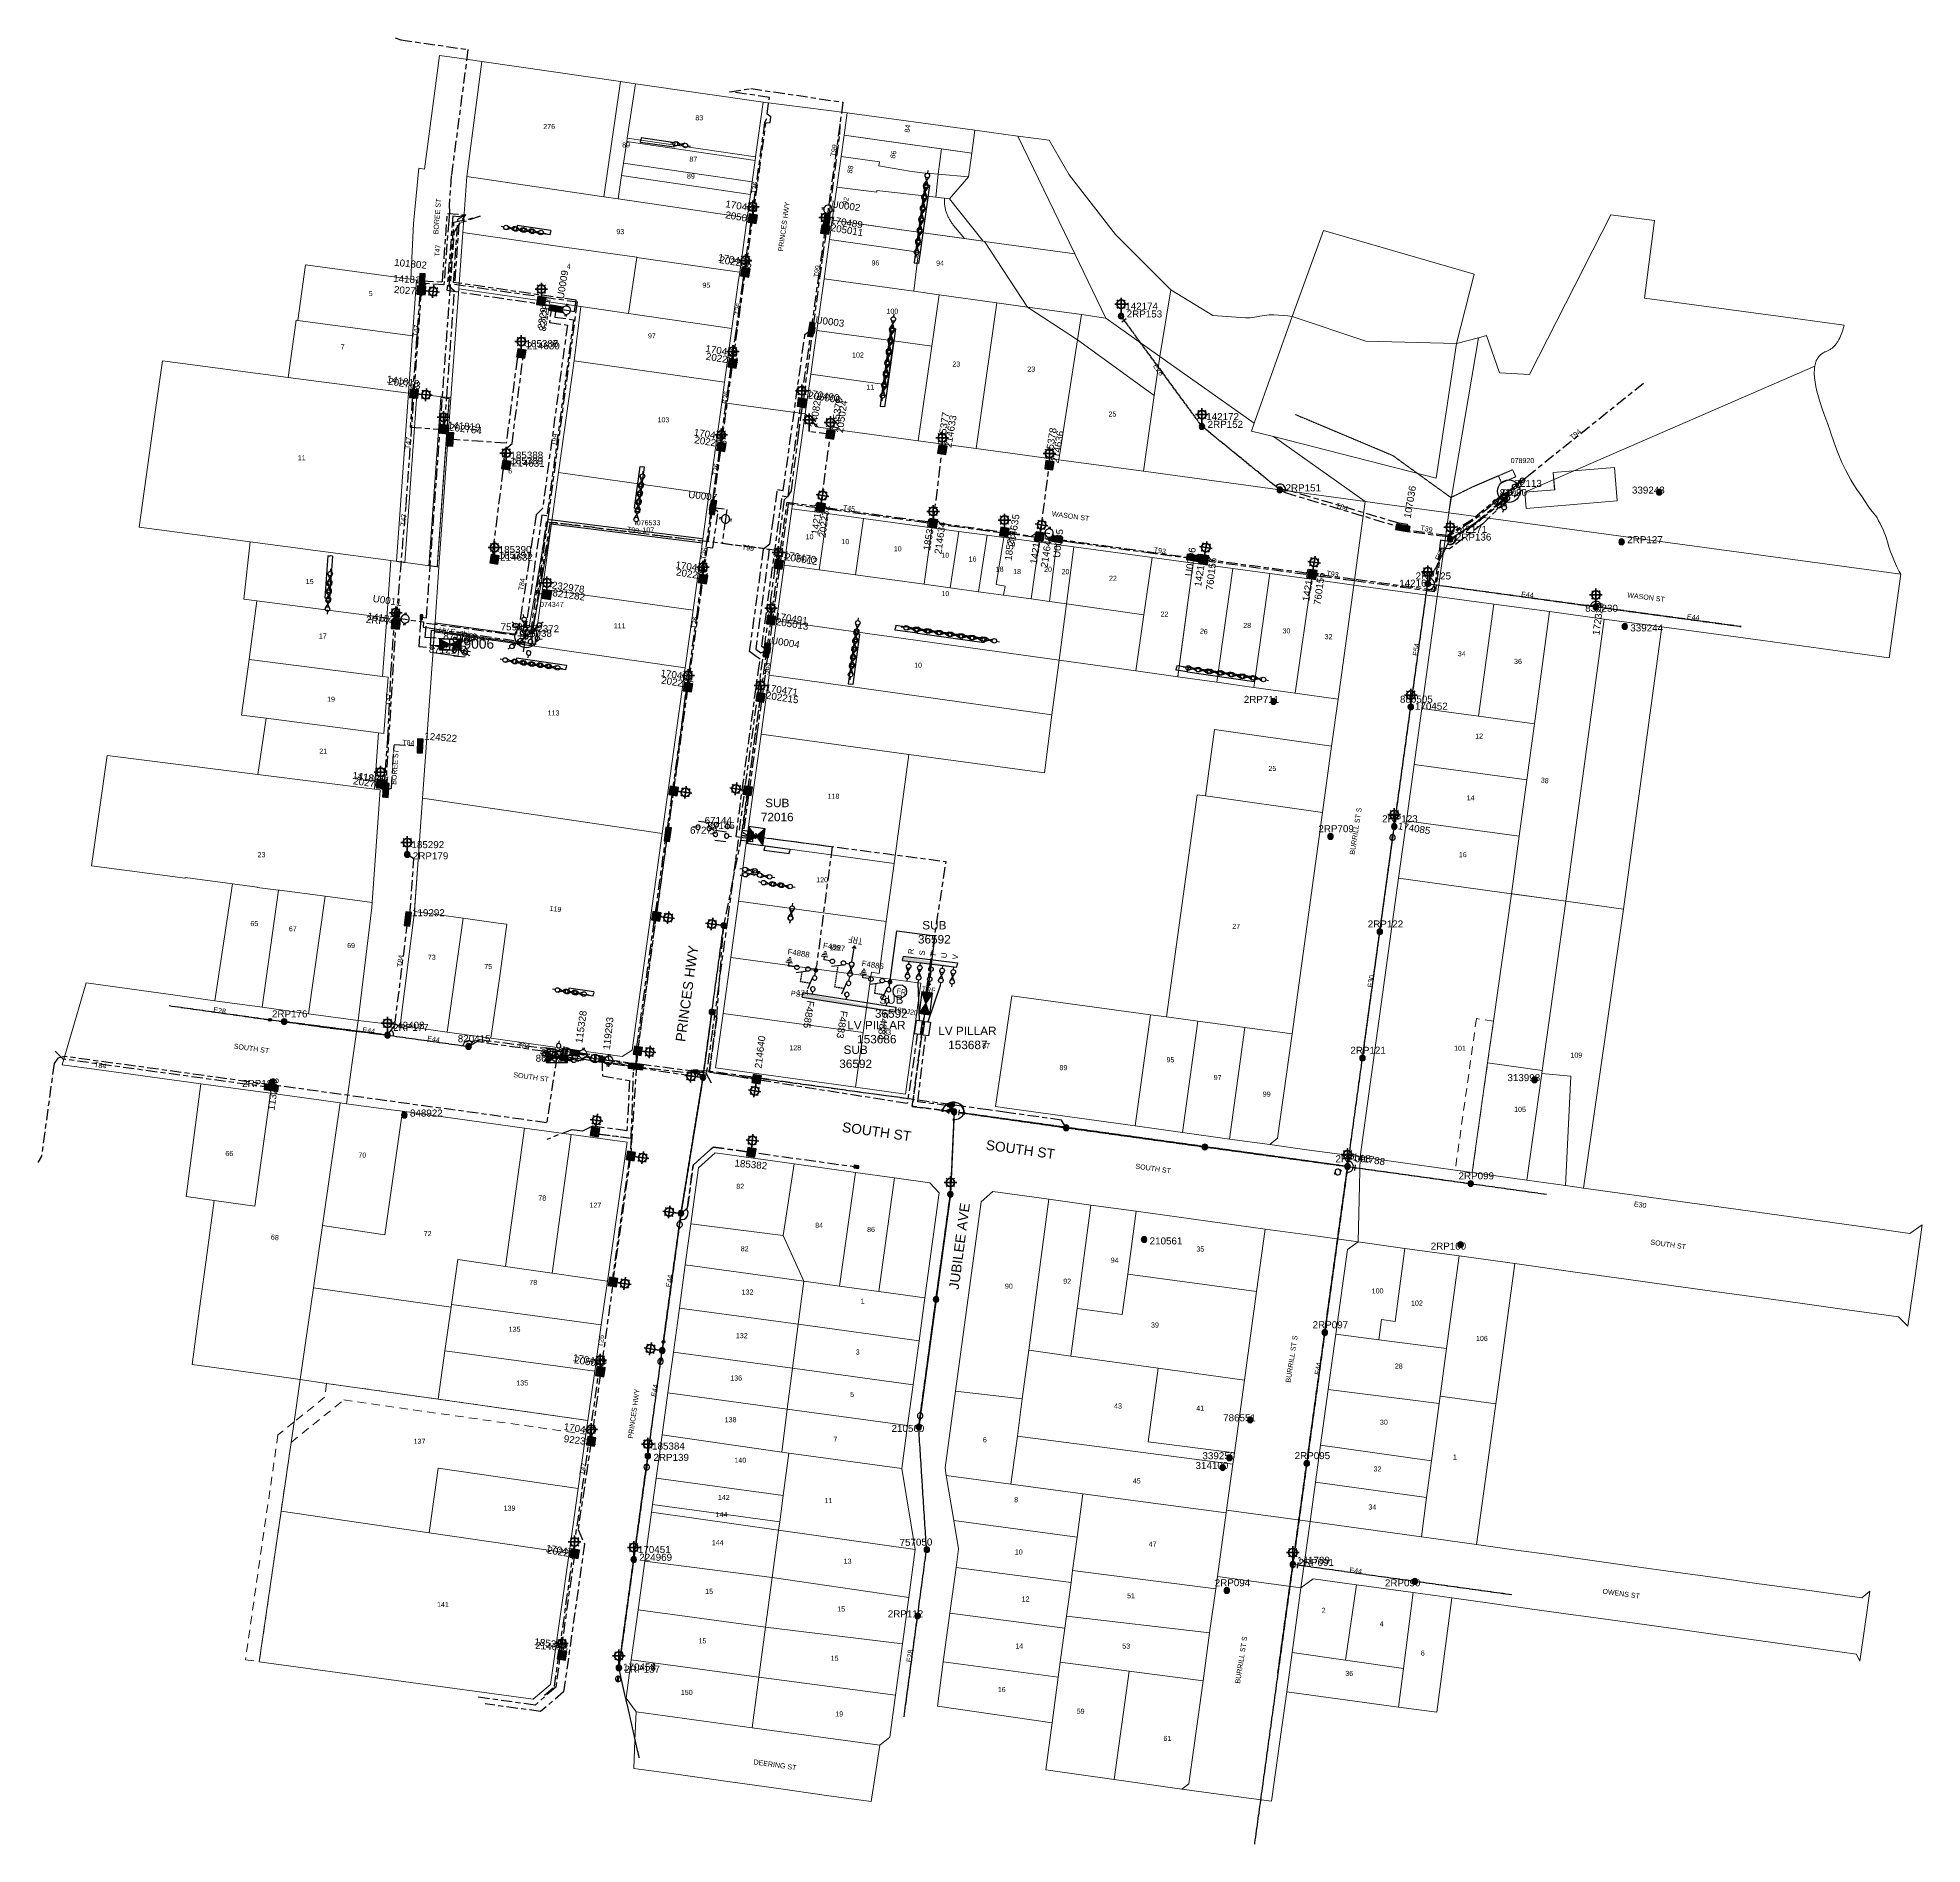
# Model space of a CAD drawing. Header units: metres. Extents: x 270234 to 270904, y 6083797 to 6084440.
import ezdxf
from ezdxf.enums import TextEntityAlignment as Align

# ---------------------------------------------------------------- set-up
doc = ezdxf.new("R2010")
doc.units = ezdxf.units.M
for name, pattern in [('A', [0]), ('Cable Exist OH', [1, 1, 0]), ('Cable Exist UG', [8.2, 4, -1.2, 1.8, -1.2]), ('CENTERX2', [4, 2.5, -0.5, 0.5, -0.5]), ('Dash', [5, 3, -2]), ('DASHED', [0.75, 0.5, -0.25]), ('HIDDEN', [0.375, 0.25, -0.125]), ('HIDDEN2', [0.1875, 0.125, -0.0625])]:
    doc.linetypes.add(name, pattern=pattern)
doc.layers.get('0').update_dxf_attribs({"color": 6})
for name, color, linetype, lineweight in [('Cadastre Buildings_SP_EXT', 9, 'Continuous', 5), ('Cadastre Easements_SP_EXT', 9, 'Continuous', 5), ('Cadastre Land Parcels_SP_EXT', 9, 'Continuous', 5), ('Cadastre Other Property_SP_EXT', 9, 'HIDDEN', 5), ('Cadastre Roads_SP_EXT', 9, 'Continuous', 5)]:
    doc.layers.add(name, color=color, linetype=linetype, lineweight=lineweight)
for name, color, linetype in [('Equip_HV_EXT', 7, 'Continuous'), ('Equip_HV_NEW', 2, 'Continuous'), ('Equip_LV_EXT', 7, 'Continuous'), ('Equip_LV_NEW', 2, 'Continuous'), ('Equip_SL_EXT', 7, 'Continuous'), ('Equip_SP_HV_NEW', 2, 'Continuous'), ('Equip_SP_LV_EXT', 7, 'Continuous'), ('Equip_SP_SL_EXT', 7, 'Continuous'), ('Mains_HV_EXT', 7, 'Continuous'), ('Mains_HV_NEW_Hardwired', 7, 'Continuous'), ('Mains_HV_New_U72', 2, 'Continuous'), ('Mains_LV_EXT', 7, 'Continuous'), ('Mains_LV_NEW_Hardwired', 2, 'Continuous'), ('Mains_LV_New_T84', 2, 'Continuous'), ('Mains_LV_SL_EXT', 7, 'Continuous'), ('Mains_SL_EXT', 7, 'Continuous'), ('Notes', 7, 'Continuous'), ('Notes_HV_MISC', 7, 'Continuous'), ('Notes_LV_MISC', 7, 'Continuous'), ('Notes_SP_MISC', 7, 'Continuous'), ('OH_Details_SP_MISC', 7, 'Continuous'), ('Sub_LV_EXT', 7, 'Continuous'), ('Sub_LV_NEW', 2, 'Continuous'), ('Sub_SP_EXT', 7, 'Continuous'), ('SupportsOH_SP_TR_HV_LV_SL_EXT', 7, 'Continuous'), ('SupportsUG_SP_LV_EXT', 7, 'Continuous'), ('SupportsUG_SP_LV_NEW', 2, 'Continuous'), ('SupportsUG_SP_LV_SL_EXT', 7, 'Continuous'), ('SupportsUG_SP_SL_EXT', 7, 'Continuous'), ('UG_Details_SP_MISC', 7, 'Continuous')]:
    doc.layers.add(name, color=color, linetype=linetype)
doc.styles.add('ARIAL', font='arial.ttf', dxfattribs={"height": 2})
doc.styles.add('COLUMN_LABEL', font='arial.ttf')
doc.styles.add('iecARIAL', font='arial.ttf', dxfattribs={"height": 2})
doc.styles.add('iecISOCP', font='isocp.shx')
doc.styles.add('IESYMBOL1', font='isocp.shx')
doc.styles.add('PIT_LABEL', font='arial.ttf')
doc.styles.add('POLE_LABEL', font='arial.ttf')
doc.styles.get("Standard").update_dxf_attribs({"font": 'arial.ttf'})
doc.styles.add('SWG_LABEL', font='arial.ttf')
doc.styles.add('SWITCH_LABEL', font='arial.ttf', dxfattribs={"height": 2.5})
doc.linetypes.add('Cable 1', pattern='A,7,-3,["//",Standard,S=1.5,R=0,X=-2.1,Y=-0.7],-0.001', length=10.001)
doc.linetypes.add('Cable 1A', pattern='A,7,-3,["/",Standard,S=1.5,R=0,X=-1.8,Y=-0.7],-0.001', length=10.001)
doc.linetypes.add('Cable E UG', pattern='A,6,-0.5,["E",Standard,S=1.7,R=0,X=0.5,Y=-1],-2.9', length=9.4)

# ---------------------------------------------------------------- blocks, each defined once
blk = doc.blocks.new('SUB_INDOOR_EXT')
h = blk.add_hatch(color=256)
h.paths.add_polyline_path([(3, 3), (0.24, 0), (3, -3)])
h.paths.add_polyline_path([(-3, -3), (-0.24, 0), (-3, 3)])
at = {"color": 7}
for p, q in [((-0.27, 0.81), (0.27, 0.81)), ((0, 0.81), (0, -0.81)), ((-0.27, -0.81), (0.27, -0.81))]:
    blk.add_line(p, q, dxfattribs=at)
blk.add_line((1.92, -2.26), (1.92, -2.26, 0))
for points in [[(-3, -3), (-0.24, 0), (-3, 3)], [(-3, -3), (3, -3), (3, 3), (-3, 3)], [(3, 3), (0.24, 0), (3, -3)]]:
    blk.add_lwpolyline(points, close=True)
for tag, height, flags, p in [('STREET_CODE', 0.2, 9, (1.5, 0)), ('ASSET_NUM', 2.5, 8, (2, 2)), ('CONSTRUCTED_VOLTAGE', 0.2, 9, (1.5, -0.2)), ('OPERATING_VOLTAGE', 0.2, 9, (1.5, -0.6)), ('ORIENTATION', 0.2, 9, (1.5, -0.8)), ('OWNED_BY', 0.2, 9, (1.5, -1)), ('OPERATED_BY', 0.2, 9, (1.5, -1.2)), ('SECONDARY_VOLTAGE', 0.2, 9, (1.5, -1.6)), ('STATE', 0.2, 9, (1.5, -1.8)), ('SUBSTATION_TYPE', 0.2, 9, (1.5, -2.2)), ('STREETNAME', 0.2, 9, (1.5, -3)), ('SUBURB', 0.2, 9, (1.5, -3.2)), ('Z', 0.2, 1, (1.5, -3.6)), ('NO_PHASES', 0.2, 9, (1.5, -0.4)), ('MAINTAINED_BY', 0.2, 9, (1.5, -1.4)), ('PARENT', 0.2, 9, (1.5, -2)), ('USAGE', 0.2, 9, (1.5, -2.4)), ('LEGEND', 0.2, 9, (1.5, -2.6)), ('LOCATION', 0.2, 9, (1.5, -2.8)), ('NOTES', 0.2, 9, (1.5, -3.4))]:
    blk.add_attdef(tag, text='', height=height, dxfattribs=dict(flags=flags)).set_placement(p, align=Align.MIDDLE_LEFT)
blk = doc.blocks.new('SUB_COTTAGE_EXT')
blk.add_circle((0, 0), 4)
blk.add_text('COT', height=1.5).set_placement((0, 0), align=Align.MIDDLE)
for tag, height, flags, p in [('STREET_CODE', 0.2, 9, (1.5, 0)), ('ASSET_NUM', 2.5, 8, (2, 2)), ('CONSTRUCTED_VOLTAGE', 0.2, 9, (1.5, -0.2)), ('OPERATING_VOLTAGE', 0.2, 9, (1.5, -0.6)), ('ORIENTATION', 0.2, 9, (1.5, -0.8)), ('OWNED_BY', 0.2, 9, (1.5, -1)), ('OPERATED_BY', 0.2, 9, (1.5, -1.2)), ('SECONDARY_VOLTAGE', 0.2, 9, (1.5, -1.6)), ('STATE', 0.2, 9, (1.5, -1.8)), ('SUBSTATION_TYPE', 0.2, 9, (1.5, -2.2)), ('STREETNAME', 0.2, 9, (1.5, -3)), ('SUBURB', 0.2, 9, (1.5, -3.2)), ('Z', 0.2, 1, (1.5, -3.6)), ('NO_PHASES', 0.2, 9, (1.5, -0.4)), ('MAINTAINED_BY', 0.2, 9, (1.5, -1.4)), ('PARENT', 0.2, 9, (1.5, -2)), ('USAGE', 0.2, 9, (1.5, -2.4)), ('LEGEND', 0.2, 9, (1.5, -2.6)), ('LOCATION', 0.2, 9, (1.5, -2.8)), ('NOTES', 0.2, 9, (1.5, -3.4))]:
    blk.add_attdef(tag, text='', height=height, dxfattribs=dict(flags=flags)).set_placement(p, align=Align.MIDDLE_LEFT)
blk = doc.blocks.new('SUB_PADMOUNT_EXT')
for points in [[(0, 0), (-3.84, 1.92), (-3.84, -1.92)], [(0, 0), (3.84, 1.92), (3.84, -1.92)]]:
    blk.add_hatch(color=256).paths.add_polyline_path(points)
for p, q in [((3.84, 1.92), (-3.84, -1.92)), ((-3.84, 1.92), (3.84, -1.92))]:
    blk.add_line(p, q)
blk.add_lwpolyline([(-3.84, -1.92), (3.84, -1.92), (3.84, 1.92), (-3.84, 1.92)], close=True)
for tag, height, flags, p in [('STREET_CODE', 0.2, 9, (1.5, 0)), ('ASSET_NUM', 3.5, 8, (2, 2)), ('CONSTRUCTED_VOLTAGE', 0.2, 9, (1.5, -0.2)), ('OPERATING_VOLTAGE', 0.2, 9, (1.5, -0.6)), ('ORIENTATION', 0.2, 9, (1.5, -0.8)), ('OWNED_BY', 0.2, 9, (1.5, -1)), ('OPERATED_BY', 0.2, 9, (1.5, -1.2)), ('SECONDARY_VOLTAGE', 0.2, 9, (1.5, -1.6)), ('STATE', 0.2, 9, (1.5, -1.8)), ('SUBSTATION_TYPE', 0.2, 9, (1.5, -2.2)), ('STREETNAME', 0.2, 9, (1.5, -3)), ('SUBURB', 0.2, 9, (1.5, -3.2)), ('Z', 0.2, 1, (1.5, -3.6)), ('NO_PHASES', 0.2, 9, (1.5, -0.4)), ('MAINTAINED_BY', 0.2, 9, (1.5, -1.4)), ('PARENT', 0.2, 9, (1.5, -2)), ('USAGE', 0.2, 9, (1.5, -2.4)), ('LEGEND', 0.2, 9, (1.5, -2.6)), ('LOCATION', 0.2, 9, (1.5, -2.8)), ('NOTES', 0.2, 9, (1.5, -3.4))]:
    blk.add_attdef(tag, text='', height=height, dxfattribs=dict(flags=flags)).set_placement(p, align=Align.MIDDLE_LEFT)
blk = doc.blocks.new('COLUMN_EXT')
blk.add_hatch(color=256).paths.add_polyline_path([(-1.49, 1.48), (-1.49, -1.49), (1.48, -1.49), (1.48, 1.48)])
blk.add_lwpolyline([(-1.49, -1.49), (1.48, -1.49), (1.48, 1.48), (-1.49, 1.48)], close=True)
for tag, height, style, flags, p in [('STRUCTURE_PLANT_NUMBER', 0.2, 'POLE_LABEL', 9, (1.81, 0.03)), ('ASSET_NUM', 2.5, 'COLUMN_LABEL', 8, (2, 2)), ('STREET_CODE', 0.2, 'COLUMN_LABEL', 9, (1.81, -0.2))]:
    blk.add_attdef(tag, text='', height=height, dxfattribs=dict(style=style, flags=flags)).set_placement(p, align=Align.MIDDLE_LEFT)
at = {"flags": 1}
blk.add_attdef('Z', (1.81, -2.35), '', height=0.2, dxfattribs=at)
at = {"flags": 9}
for tag, p in [('COLUMN_TYPE', (1.81, -0.4)), ('OWNED_BY', (1.81, -0.6)), ('STATE', (1.81, -0.8)), ('USAGE', (1.81, -1)), ('STREETNAME', (1.81, -1.6)), ('SUBURB', (1.81, -1.8)), ('LEGEND', (1.81, -1.2)), ('LOCATION', (1.81, -1.4)), ('NOTES', (1.81, -2))]:
    blk.add_attdef(tag, text='', height=0.2, dxfattribs=at).set_placement(p, align=Align.MIDDLE_LEFT)
blk = doc.blocks.new('PILLAR_EXT')
blk.add_hatch(color=256).paths.add_polyline_path([(-2.475, 0.99), (-2.475, -0.99), (2.475, -0.99), (2.475, 0.99)])
blk.add_lwpolyline([(-2.475, -0.99), (2.475, -0.99), (2.475, 0.99), (-2.475, 0.99)], close=True)
for tag, p, flags in [('OWNED_BY', (0, -0.2), 9), ('STATE', (0, -0.4), 9), ('SUPPORT_TYPE', (0, -0.6), 9), ('STREETNAME', (0, -1.8), 9), ('SUBURB', (0, -2), 1), ('USAGE', (0, -0.8), 9), ('LEGEND', (0, -1), 9), ('LOCATION', (0, -1.2), 9), ('NOTES', (0, -1.4), 9), ('PARENT', (0, -1.6), 9)]:
    blk.add_attdef(tag, p, '', height=0.2, dxfattribs=dict(flags=flags))
at = {"style": 'iecARIAL', "flags": 8}
blk.add_attdef('ASSET_NUM', (1.5, 3.5), '', height=2.5, dxfattribs=at)
blk = doc.blocks.new('LV_OH_LINKS_CLOSED_EXT')
for p, q in [((-0.17, 4.97), (-0.17, 3)), ((0.17, 4.97), (0.17, 3))]:
    blk.add_line(p, q)
blk.add_lwpolyline([(0, 2.99, 1), (0, 4.98, 1)], format="xyb", close=True)
at = {"flags": 9}
for tag, p in [('ACTUAL_STATUS', (0, 0)), ('CONSTRUCTED_VOLTAGE', (0, -0.2)), ('OPERATING_VOLTAGE', (0, -0.6)), ('ORIENTATION', (0, -0.8)), ('OWNED_BY', (0, -1)), ('STATE', (0, -1.2)), ('SWITCH_TYPE', (0, -1.4)), ('NO_PHASES', (0, -0.4)), ('USAGE', (0, -1.6)), ('NOTES', (0, -1.8))]:
    blk.add_attdef(tag, text='', height=0.2, dxfattribs=at).set_placement(p, align=Align.MIDDLE_LEFT)
at = {"flags": 1}
blk.add_attdef('Z', (0, 0), '', height=0.2, dxfattribs=at)
blk = doc.blocks.new('LV_OH_LINKS_OPEN_EXT')
for p, q in [((-0.17, 4.97), (-0.17, 5.46)), ((-0.17, 3), (-0.17, 2.5)), ((0.17, 4.97), (0.17, 5.46)), ((0.17, 3), (0.17, 2.5))]:
    blk.add_line(p, q)
blk.add_lwpolyline([(0, 2.99, 1), (0, 4.98, 1)], format="xyb", close=True)
at = {"flags": 9}
for tag, p in [('ACTUAL_STATUS', (0, 0)), ('CONSTRUCTED_VOLTAGE', (0, -0.2)), ('OPERATING_VOLTAGE', (0, -0.6)), ('ORIENTATION', (0, -0.8)), ('OWNED_BY', (0, -1)), ('STATE', (0, -1.2)), ('SWITCH_TYPE', (0, -1.4)), ('NO_PHASES', (0, -0.4)), ('USAGE', (0, -1.6)), ('LEGEND', (0, -1.8)), ('NOTES', (0, -2))]:
    blk.add_attdef(tag, text='', height=0.2, dxfattribs=at).set_placement(p, align=Align.MIDDLE_LEFT)
at = {"flags": 1}
blk.add_attdef('Z', (0, 0), '', height=0.2, dxfattribs=at)
blk = doc.blocks.new('SL_LANTERN_EXT')
at = {"lineweight": 40}
for p, q in [((-2.25, 4.22), (2.25, 4.22)), ((-1.46, 5.68), (-1.06, 5.28)), ((-1.46, 2.76), (-1.06, 3.16)), ((0, 1.97), (0, 6.47)), ((0, 0), (0, 2.72)), ((1.46, 5.68), (1.06, 5.28)), ((1.46, 2.76), (1.06, 3.16))]:
    blk.add_line(p, q, dxfattribs=at)
blk.add_circle((0, 4.22), 1.5, dxfattribs=at)
at = {"style": 'iecARIAL', "flags": 8}
blk.add_attdef('ASSET_NUM', (1.5, 1.5), '', height=2.5, dxfattribs=at)
for tag, p, height, flags in [('OPERATING_VOLTAGE', (0.98, -1.65), 0.2, 9), ('ORIENTATION', (0.98, -1.85), 0.2, 9), ('OWNED_BY', (0.98, -2.05), 0.2, 9), ('STATE', (0.98, -2.25), 0.2, 9), ('CONSTRUCTED_VOLTAGE', (0.98, -0.65), 0.2, 9), ('CONTROL_TYPE', (0.98, -0.85), 0.2, 9), ('LANTERN_PURPOSE', (0.98, -1.05), 0.2, 9), ('LANTERN_TYPE', (0.98, -1.25), 0.2, 9), ('NO_PHASES', (0.98, -1.45), 0.2, 9), ('USAGE', (0.98, -2.45), 0.2, 9), ('CEXIST', (0.98, -2.65), 0.2, 9), ('CNEW', (0.98, -2.85), 0.2, 9), ('CNUMBER', (0.98, -3.05), 0.2, 9), ('CREMOVE', (0.98, -3.25), 0.2, 9), ('CREPLACE', (0.98, -3.45), 0.2, 9), ('LKINGHEIGHT', (0.98, -3.65), 0.2, 9), ('LBRACKET', (0.98, -3.85), 0.2, 9), ('LBRACKETVOCAB', (0.98, -4.05), 0.2, 9), ('LCATEGORY', (0.98, -4.25), 0.2, 9), ('LCHARGE1', (0.98, -4.45), 0.2, 9), ('LCHARGE1PERCENT', (0.98, -4.65), 0.2, 9), ('LCHARGE2', (0.98, -4.85), 0.2, 9), ('LCHARGE2PERCENT', (0.98, -5.05), 0.2, 9), ('LCHARGE3', (0.98, -5.25), 0.2, 9), ('LCHARGE3PERCENT', (0.98, -5.45), 0.2, 9), ('LEXIST', (0.98, -5.65), 0.2, 9), ('LLAMP', (0.98, -5.85), 0.2, 9), ('LLAMPVOCAB', (0.98, -6.05), 0.2, 9), ('LMAST', (0.98, -6.25), 0.2, 9), ('LMASTVOCAB', (0.98, -6.45), 0.2, 9), ('LNEW', (0.98, -6.65), 0.2, 9), ('LANTNUMBER', (0.98, -6.85), 0.2, 9), ('LNUMBER', (2.18, -3.25), 2.5, 8), ('STREETNAME', (0.98, -9.25), 0.2, 9), ('SUBURB', (0.98, -9.45), 0.2, 1), ('LOUTREACH', (0.98, -7.25), 0.2, 9), ('LOUTREACHVOCAB', (0.98, -7.45), 0.2, 9), ('LRATECODE', (0.98, -7.65), 0.2, 9), ('LREMOVE', (0.98, -7.85), 0.2, 9), ('LREPLACE', (0.98, -8.05), 0.2, 9), ('LTYPE', (0.98, -8.25), 0.2, 9), ('LTYPEVOCAB', (0.98, -8.45), 0.2, 9), ('LEGEND', (0.98, -8.65), 0.2, 9), ('LOCATION', (0.98, -8.85), 0.2, 9), ('NOTES', (0.98, -9.05), 0.2, 9)]:
    blk.add_attdef(tag, p, '', height=height, dxfattribs=dict(flags=flags))
blk = doc.blocks.new('POLE_EXT')
blk.add_hatch(color=256).paths.add_polyline_path([(-1, 0, 1), (1, 0, 1)])
blk.add_lwpolyline([(-1, 0, 1), (1, 0, 1)], format="xyb", close=True)
for tag, height, flags, p in [('pNumber', 2.5, 8, (-17.84, 2.07)), ('OWNED_BY', 0.2, 9, (1.35, -0.4)), ('SPECIAL_USE', 0.2, 9, (1.35, -0.8)), ('STATE', 0.2, 9, (1.35, -1)), ('cLV', 0.2, 9, (1.35, -1.4)), ('hDepth', 0.2, 9, (1.35, -1.6)), ('hDia', 0.2, 9, (1.35, -1.8)), ('cHV', 0.2, 9, (1.35, -2)), ('cLinedev', 0.2, 9, (1.35, -3.4)), ('pExisting', 0.2, 9, (1.35, -3.8)), ('pFooting', 0.2, 9, (1.35, -4.4)), ('pNew', 0.2, 9, (1.35, -4.6)), ('pRelocate', 0.2, 9, (1.35, -5)), ('pRemove', 0.2, 9, (1.35, -5.2)), ('pReplace', 0.2, 9, (1.35, -5.4)), ('pStay', 0.2, 9, (1.35, -5.6)), ('pType', 0.2, 9, (1.35, -5.8)), ('cspan', 0.2, 9, (1.35, -6)), ('STREETNAME', 0.2, 9, (1.35, -6.2)), ('SUBURB', 0.2, 9, (1.35, -6.4)), ('PARENT', 0.2, 9, (1.35, -0.6)), ('USAGE', 0.2, 9, (1.35, -1.2)), ('LBRACKET', 0.2, 9, (1.35, -2.2)), ('LExisting', 0.2, 9, (1.35, -2.4)), ('LANTNUMBER', 0.2, 9, (1.35, -2.6)), ('LOther', 0.2, 9, (1.35, -2.8)), ('LRemove', 0.2, 9, (1.35, -3)), ('LEGEND', 0.2, 9, (1.35, -3.2)), ('LOCATION', 0.2, 9, (1.35, -3.6)), ('PFNUMBER', 0.2, 9, (1.35, -4)), ('NEWPFNUMBER', 0.2, 9, (1.35, -4.2)), ('NOTES', 0.2, 9, (1.35, -6.6)), ('OPERATED_BY', 0.2, 9, (1.36, -7.01)), ('MAINTAINED_BY', 0.2, 9, (1.36, -6.81))]:
    blk.add_attdef(tag, text='', height=height, dxfattribs=dict(flags=flags)).set_placement(p, align=Align.MIDDLE_LEFT)
at = {"style": 'POLE_LABEL'}
for tag, height, flags, p in [('STRUCTURE_PLANT_NUMBER', 0.2, 9, (1.35, 0.03)), ('ASSET_NUM', 2.5, 8, (2, 2)), ('STREET_CODE', 0.2, 9, (1.35, -0.2))]:
    blk.add_attdef(tag, text='', height=height, dxfattribs=dict(at, flags=flags)).set_placement(p, align=Align.MIDDLE_LEFT)
at = {"flags": 1}
blk.add_attdef('Z', (1.35, -7.33), '', height=0.2, dxfattribs=at)
blk = doc.blocks.new('LV_STJ_EXT')
h = blk.add_hatch(color=256)
edge = h.paths.add_edge_path()
edge.add_ellipse((-0.59, 0.13), major_axis=(0.226, 0.226), ratio=1, start_angle=44.99996, end_angle=135)
edge.add_line((-0.91, 0.13), (-0.91, -0.13))
edge.add_ellipse((-0.59, -0.13), major_axis=(0.226, 0.226), ratio=1, start_angle=134.99996, end_angle=225)
edge.add_line((-0.59, -0.45), (0.59, -0.45))
edge.add_ellipse((0.59, -0.13), major_axis=(-0.226, 0.226), ratio=1, start_angle=134.99996, end_angle=225)
edge.add_line((0.91, -0.13), (0.91, 0.13))
edge.add_ellipse((0.59, 0.13), major_axis=(-0.226, 0.226), ratio=1, start_angle=224.99996, end_angle=315)
edge.add_line((0.59, 0.45), (-0.59, 0.45))
blk.add_lwpolyline([(-0.91, 0.13), (-0.91, -0.13, 0.414214), (-0.59, -0.45), (0.59, -0.45, 0.414214), (0.91, -0.13), (0.91, 0.13, 0.414214), (0.59, 0.45), (-0.59, 0.45, 0.414214)], format="xyb", close=True)
at = {"flags": 1}
blk.add_attdef('Z', (0, 0), '', height=0.2, dxfattribs=at)
at = {"flags": 9}
for tag, p in [('ORIENTATION', (0, 0)), ('USAGE', (0, -0.2)), ('LEGEND', (0, -0.4)), ('NOTES', (0, -0.6))]:
    blk.add_attdef(tag, text='', height=0.2, dxfattribs=at).set_placement(p, align=Align.MIDDLE_LEFT)
blk = doc.blocks.new('SL_STJ_EXT')
h = blk.add_hatch(color=256)
edge = h.paths.add_edge_path()
edge.add_ellipse((-0.59, 0.13), major_axis=(0.226, 0.226), ratio=1, start_angle=44.99996, end_angle=135)
edge.add_line((-0.91, 0.13), (-0.91, -0.13))
edge.add_ellipse((-0.59, -0.13), major_axis=(0.226, 0.226), ratio=1, start_angle=134.99996, end_angle=225)
edge.add_line((-0.59, -0.45), (0.59, -0.45))
edge.add_ellipse((0.59, -0.13), major_axis=(-0.226, 0.226), ratio=1, start_angle=134.99996, end_angle=225)
edge.add_line((0.91, -0.13), (0.91, 0.13))
edge.add_ellipse((0.59, 0.13), major_axis=(-0.226, 0.226), ratio=1, start_angle=224.99996, end_angle=315)
edge.add_line((0.59, 0.45), (-0.59, 0.45))
blk.add_lwpolyline([(-0.91, 0.13), (-0.91, -0.13, 0.414214), (-0.59, -0.45), (0.59, -0.45, 0.414214), (0.91, -0.13), (0.91, 0.13, 0.414214), (0.59, 0.45), (-0.59, 0.45, 0.414214)], format="xyb", close=True)
at = {"flags": 1}
blk.add_attdef('Z', (0, 0), '', height=0.2, dxfattribs=at)
at = {"flags": 9}
for tag, p in [('ORIENTATION', (0, 0)), ('USAGE', (0, -0.2)), ('LEGEND', (0, -0.4)), ('NOTES', (0, -0.6))]:
    blk.add_attdef(tag, text='', height=0.2, dxfattribs=at).set_placement(p, align=Align.MIDDLE_LEFT)
blk = doc.blocks.new('HV_STJ_EXT')
h = blk.add_hatch(color=256)
edge = h.paths.add_edge_path()
edge.add_ellipse((-0.59, 0.13), major_axis=(0.226, 0.226), ratio=1, start_angle=44.99996, end_angle=135)
edge.add_line((-0.91, 0.13), (-0.91, -0.13))
edge.add_ellipse((-0.59, -0.13), major_axis=(0.226, 0.226), ratio=1, start_angle=134.99996, end_angle=225)
edge.add_line((-0.59, -0.45), (0.59, -0.45))
edge.add_ellipse((0.59, -0.13), major_axis=(-0.226, 0.226), ratio=1, start_angle=134.99996, end_angle=225)
edge.add_line((0.91, -0.13), (0.91, 0.13))
edge.add_ellipse((0.59, 0.13), major_axis=(-0.226, 0.226), ratio=1, start_angle=224.99996, end_angle=315)
edge.add_line((0.59, 0.45), (-0.59, 0.45))
blk.add_lwpolyline([(-0.91, 0.13), (-0.91, -0.13, 0.414214), (-0.59, -0.45), (0.59, -0.45, 0.414214), (0.91, -0.13), (0.91, 0.13, 0.414214), (0.59, 0.45), (-0.59, 0.45, 0.414214)], format="xyb", close=True)
for tag, flags, p in [('ORIENTATION', 9, (1.5, 0)), ('Z', 1, (1.5, -0.8)), ('USAGE', 9, (1.5, -0.2)), ('LEGEND', 9, (1.5, -0.4)), ('NOTES', 9, (1.5, -0.6))]:
    blk.add_attdef(tag, text='', height=0.2, dxfattribs=dict(flags=flags)).set_placement(p, align=Align.MIDDLE_LEFT)
blk = doc.blocks.new('LV_UG_LINKS_OPEN_EXT')
blk.add_wipeout([(-0.25, 1.47), (-0.43, 1.43), (-0.61, 1.36), (-0.77, 1.28), (-0.93, 1.17), (-1.07, 1.05), (-1.19, 0.9), (-1.29, 0.75), (-1.38, 0.58), (-1.44, 0.4), (-1.48, 0.22), (-1.49, 0.03), (-1.49, -0.16), (-1.45, -0.34), (-1.4, -0.52), (-1.32, -0.69), (-1.23, -0.85), (-1.11, -1), (-0.98, -1.13), (-0.83, -1.24), (-0.66, -1.34), (-0.49, -1.41), (-0.31, -1.46), (-0.13, -1.49), (0.06, -1.49), (0.25, -1.47), (0.43, -1.43), (0.61, -1.36), (0.77, -1.28), (0.93, -1.17), (1.07, -1.05), (1.19, -0.9), (1.29, -0.75), (1.38, -0.58), (1.44, -0.4), (1.48, -0.22), (1.49, -0.03), (1.49, 0.16), (1.45, 0.34), (1.4, 0.52), (1.32, 0.69), (1.23, 0.85), (1.11, 1), (0.98, 1.13), (0.83, 1.24), (0.66, 1.34), (0.49, 1.41), (0.31, 1.46), (0.13, 1.49), (-0.06, 1.49)])
for p, q in [((-0.25, 1.47), (-0.25, 2.22)), ((0.25, 1.47), (0.25, 2.22)), ((-0.25, -1.47), (-0.25, -2.22)), ((0.25, -1.47), (0.25, -2.22))]:
    blk.add_line(p, q)
blk.add_lwpolyline([(0, -1.49, 1), (0, 1.49, 1)], format="xyb", close=True)
at = {"flags": 9}
for tag, p in [('ACTUAL_STATUS', (0, 0)), ('CONSTRUCTED_VOLTAGE', (0, -0.2)), ('OPERATING_VOLTAGE', (0, -0.6)), ('ORIENTATION', (0, -0.8)), ('STATE', (0, -1)), ('SWITCH_TYPE', (0, -1.2)), ('NO_PHASES', (0, -0.4)), ('USAGE', (0, -1.4)), ('NOTES', (0, -1.6))]:
    blk.add_attdef(tag, text='', height=0.2, dxfattribs=at).set_placement(p, align=Align.MIDDLE_LEFT)
at = {"flags": 1}
blk.add_attdef('Z', (0, 0), '', height=0.2, dxfattribs=at)
blk = doc.blocks.new('LV_UG_DFUSE_CLOSED_EXT')
for points in [[(1, 0), (0, 0)], [(5.04, 0.73), (2.16, -0.72)], [(5.05, -0.71), (2.16, 0.72)], [(6.2, 0.01), (7.2, 0.01)]]:
    blk.add_lwpolyline(points)
for centre in [(1.8, 0), (5.4, 0.01)]:
    blk.add_circle(centre, 0.8)
at = {"flags": 9}
for tag, p in [('ACTUAL_STATUS', (0, 0)), ('CONSTRUCTED_VOLTAGE', (0, -0.2)), ('OPERATING_VOLTAGE', (0, -0.6)), ('ORIENTATION', (0, -0.8)), ('STATE', (0, -1)), ('SWITCH_TYPE', (0, -1.2)), ('NO_PHASES', (0, -0.4)), ('USAGE', (0, -1.4)), ('NOTES', (0, -1.6))]:
    blk.add_attdef(tag, text='', height=0.2, dxfattribs=at).set_placement(p, align=Align.MIDDLE_LEFT)
at = {"flags": 1}
blk.add_attdef('Z', (0, 0), '', height=0.2, dxfattribs=at)
blk = doc.blocks.new('LV_UG_DFUSE_OPEN_EXT')
for points in [[(1, 0), (0, 0)], [(6.2, 0.01), (7.2, 0.01)]]:
    blk.add_lwpolyline(points)
for centre in [(1.8, 0), (5.4, 0.01)]:
    blk.add_circle(centre, 0.8)
at = {"flags": 9}
for tag, p in [('ACTUAL_STATUS', (0, 0)), ('CONSTRUCTED_VOLTAGE', (0, -0.2)), ('OPERATING_VOLTAGE', (0, -0.6)), ('ORIENTATION', (0, -0.8)), ('STATE', (0, -1)), ('SWITCH_TYPE', (0, -1.2)), ('NO_PHASES', (0, -0.4)), ('USAGE', (0, -1.4)), ('NOTES', (0, -1.6))]:
    blk.add_attdef(tag, text='', height=0.2, dxfattribs=at).set_placement(p, align=Align.MIDDLE_LEFT)
at = {"flags": 1}
blk.add_attdef('Z', (0, 0), '', height=0.2, dxfattribs=at)
blk = doc.blocks.new('LV_UG_LINKS_CLOSED_EXT')
blk.add_wipeout([(-1.06, 1.06), (-1.18, 0.92), (-1.29, 0.76), (-1.37, 0.59), (-1.43, 0.42), (-1.48, 0.23), (-1.49, 0.05), (-1.49, -0.14), (-1.46, -0.33), (-1.41, -0.51), (-1.33, -0.68), (-1.24, -0.84), (-1.12, -0.99), (-0.99, -1.12), (-0.84, -1.24), (-0.68, -1.33), (-0.51, -1.41), (-0.33, -1.46), (-0.14, -1.49), (0.05, -1.49), (0.23, -1.48), (0.42, -1.43), (0.59, -1.37), (0.76, -1.29), (0.92, -1.18), (1.06, -1.06), (1.18, -0.92), (1.29, -0.76), (1.37, -0.59), (1.43, -0.42), (1.48, -0.23), (1.49, -0.05), (1.49, 0.14), (1.46, 0.33), (1.41, 0.51), (1.33, 0.68), (1.24, 0.84), (1.12, 0.99), (0.99, 1.12), (0.84, 1.24), (0.68, 1.33), (0.51, 1.41), (0.33, 1.46), (0.14, 1.49), (-0.05, 1.49), (-0.23, 1.48), (-0.42, 1.43), (-0.59, 1.37), (-0.76, 1.29), (-0.92, 1.18)])
for p, q in [((-0.25, -1.48), (-0.25, 1.48)), ((0.25, -1.48), (0.25, 1.48))]:
    blk.add_line(p, q)
blk.add_circle((0, 0), 1.5)
at = {"flags": 9}
for tag, p in [('ACTUAL_STATUS', (0, 0)), ('CONSTRUCTED_VOLTAGE', (0, -0.2)), ('OPERATING_VOLTAGE', (0, -0.6)), ('ORIENTATION', (0, -0.8)), ('STATE', (0, -1)), ('SWITCH_TYPE', (0, -1.2)), ('NO_PHASES', (0, -0.4)), ('USAGE', (0, -1.4)), ('NOTES', (0, -1.6))]:
    blk.add_attdef(tag, text='', height=0.2, dxfattribs=at).set_placement(p, align=Align.MIDDLE_LEFT)
at = {"flags": 1}
blk.add_attdef('Z', (0, 0), '', height=0.2, dxfattribs=at)
blk = doc.blocks.new('SWG_HOLEC_SU_EXT')
blk.add_line((1.8, -2), (5.8, -2))
for points in [[(1, 0), (0, 0)], [(6.6, 0), (7.6, 0)]]:
    blk.add_lwpolyline(points)
for points in [[(1.8, -0.8, 1), (1.8, 0.8, 1)], [(5.8, -0.8, 1), (5.8, 0.8, 1)]]:
    blk.add_lwpolyline(points, format="xyb", close=True)
at = {"style": 'SWITCH_LABEL', "flags": 8}
blk.add_attdef('ASSET_NUM', text='', height=2.5, rotation=179.95437, dxfattribs=at).set_placement((-2.4, 0), align=Align.MIDDLE_LEFT)
at = {"flags": 1}
blk.add_attdef('Z', (0, 0), '', height=0.2, dxfattribs=at)
at = {"flags": 9}
for tag, p in [('ACTUAL_STATUS', (0, -0.4)), ('CONSTRUCTED_VOLTAGE', (0, -0.6)), ('OPERATING_VOLTAGE', (0, -1)), ('ORIENTATION', (0, -1.2)), ('OWNED_BY', (0, -1.4)), ('STATE', (0, -1.8)), ('SWITCH_TYPE', (0, -2)), ('STREETNAME', (0, -2.6)), ('SUBURB', (0, -2.8)), ('NO_PHASES', (0, -0.8)), ('PARENT', (0, -1.6)), ('USAGE', (0, -2.2)), ('LOCATION', (0, -2.4)), ('NOTES', (0, -3))]:
    blk.add_attdef(tag, text='', height=0.2, dxfattribs=at).set_placement(p, align=Align.MIDDLE_LEFT)
at = {"style": 'SWITCH_LABEL', "flags": 9}
blk.add_attdef('STREET_CODE', text='', height=0.2, dxfattribs=at).set_placement((0, -0.2), align=Align.MIDDLE_LEFT)
blk = doc.blocks.new('SWG_HOLEC_SU_NO_EXT')
blk.add_line((1.8, -2), (5.8, -2))
for points in [[(1, 0), (0, 0)], [(6.6, 0), (7.6, 0)]]:
    blk.add_lwpolyline(points)
for points in [[(1.8, -0.8, 1), (1.8, 0.8, 1)], [(5.8, -0.8, 1), (5.8, 0.8, 1)]]:
    blk.add_lwpolyline(points, format="xyb", close=True)
at = {"insert": (5.31, -3.64), "char_height": 1.4, "width": 3.8863, "attachment_point": 1, "rotation": 180}
blk.add_mtext('{\\fArial|b0|i0|c0|p34;N/O}', dxfattribs=at)
at = {"style": 'SWITCH_LABEL', "flags": 8}
blk.add_attdef('ASSET_NUM', text='', height=2.5, rotation=179.95437, dxfattribs=at).set_placement((-2.4, 0), align=Align.MIDDLE_LEFT)
at = {"flags": 1}
blk.add_attdef('Z', (0, 0), '', height=0.2, dxfattribs=at)
at = {"flags": 9}
for tag, p in [('ACTUAL_STATUS', (0, -0.4)), ('CONSTRUCTED_VOLTAGE', (0, -0.6)), ('OPERATING_VOLTAGE', (0, -1)), ('ORIENTATION', (0, -1.2)), ('OWNED_BY', (0, -1.4)), ('STATE', (0, -1.8)), ('SWITCH_TYPE', (0, -2)), ('STREETNAME', (0, -2.6)), ('SUBURB', (0, -2.8)), ('NO_PHASES', (0, -0.8)), ('PARENT', (0, -1.6)), ('USAGE', (0, -2.2)), ('LOCATION', (0, -2.4)), ('NOTES', (0, -3))]:
    blk.add_attdef(tag, text='', height=0.2, dxfattribs=at).set_placement(p, align=Align.MIDDLE_LEFT)
at = {"style": 'SWITCH_LABEL', "flags": 9}
blk.add_attdef('STREET_CODE', text='', height=0.2, dxfattribs=at).set_placement((0, -0.2), align=Align.MIDDLE_LEFT)
blk = doc.blocks.new('End Shackle_EXT')
blk.add_wipeout([(0, 0.25), (1.81, 0.25), (1.82, -0.25), (0, -0.25)])
blk.add_line((1.81, -1), (1.81, 1))
at = {"flags": 1}
blk.add_attdef('Z', (0, 0), '', height=0.2, dxfattribs=at)
at = {"flags": 9}
for tag, p in [('CONNECTOR_TYPE', (0, 0)), ('CONSTRUCTED_VOLTAGE', (0, -0.2)), ('OPERATING_VOLTAGE', (0, -0.6)), ('ORIENTATION', (0, -0.8)), ('OWNED_BY', (0, -1)), ('STATE', (0, -1.2)), ('NO_PHASES', (0, -0.4)), ('USAGE', (0, -1.4)), ('NOTES', (0, -1.6))]:
    blk.add_attdef(tag, text='', height=0.2, dxfattribs=at).set_placement(p, align=Align.MIDDLE_LEFT)
blk = doc.blocks.new('PIT_EXT')
blk.add_hatch(color=256).paths.add_polyline_path([(-2.47, 0.99), (2.47, 0.99), (2.47, -0.99), (-2.47, -0.99)])
at = {"lineweight": -3}
blk.add_lwpolyline([(-2.47, 0.99), (2.47, 0.99), (2.47, -0.99), (-2.47, -0.99)], close=True, dxfattribs=at)
at = {"flags": 1}
blk.add_attdef('Z', (0, 0), '', height=0.2, dxfattribs=at)
at = {"style": 'PIT_LABEL'}
for tag, height, flags, p in [('ASSET_NUM', 2.5, 8, (2, 2)), ('STREET_CODE', 0.2, 9, (0, -0.2))]:
    blk.add_attdef(tag, text='', height=height, dxfattribs=dict(at, flags=flags)).set_placement(p, align=Align.MIDDLE_LEFT)
at = {"flags": 9}
for tag, p in [('OWNED_BY', (0, -0.4)), ('STATE', (0, -0.6)), ('SUPPORT_TYPE', (0, -0.8)), ('USAGE', (0, -1)), ('LOCATION', (0, -1.2)), ('NOTES', (0, -1.4))]:
    blk.add_attdef(tag, text='', height=0.2, dxfattribs=at).set_placement(p, align=Align.MIDDLE_LEFT)
blk = doc.blocks.new('CONNECTOR_NODE_EXT')
h = blk.add_hatch(color=256)
edge = h.paths.add_edge_path()
edge.add_arc((0, 0), 0.5, 0, 360)
blk.add_circle((0, 0), 0.5)
at = {"flags": 1}
blk.add_attdef('Z', (0, 0), '', height=0.2, dxfattribs=at)
at = {"flags": 9}
for tag, p in [('CONNECTOR_TYPE', (0, 0)), ('CONSTRUCTED_VOLTAGE', (0, -0.2)), ('OPERATING_VOLTAGE', (0, -0.6)), ('ORIENTATION', (0, -0.8)), ('SUBTYPE', (0, -1)), ('NO_PHASES', (0, -0.4)), ('USAGE', (0, -1.2)), ('NOTES', (0, -1.4))]:
    blk.add_attdef(tag, text='', height=0.2, dxfattribs=at).set_placement(p, align=Align.MIDDLE_LEFT)
blk = doc.blocks.new('PILLAR_NEW')
blk.add_wipeout([(-2.47, 0.99), (2.47, 0.99), (2.47, -0.99), (-2.47, -0.99)])
at = {"lineweight": -3}
blk.add_lwpolyline([(-2.47, 0.99), (2.47, 0.99), (2.47, -0.99), (-2.47, -0.99)], close=True, dxfattribs=at)
for tag, height, flags, p in [('STREET_CODE', 0.2, 9, (1.5, 2)), ('OWNED_BY', 0.2, 9, (1.5, 1.8)), ('OPERATED_BY', 0.2, 9, (1.5, 1.6)), ('STATE', 0.2, 9, (1.5, 1.2)), ('SUPPORT_TYPE', 0.2, 9, (1.5, 1)), ('SUBURB', 0.2, 9, (1.5, 0.2)), ('STREETNAME', 0.2, 9, (1.5, 0)), ('MAINTAINED_BY', 0.2, 9, (1.5, 1.4)), ('USAGE', 0.2, 9, (1.5, 0.8)), ('LEGEND', 0.2, 9, (1.5, 0.6)), ('PARENT', 0.2, 9, (1.5, 0.4)), ('ASSET_NUM', 2.5, 8, (2, 4)), ('Z', 0.2, 1, (1.5, -0.6)), ('LOCATION', 0.2, 9, (1.5, -0.2)), ('NOTES', 0.2, 9, (1.5, -0.4))]:
    blk.add_attdef(tag, text='', height=height, dxfattribs=dict(flags=flags)).set_placement(p, align=Align.MIDDLE_LEFT)
blk = doc.blocks.new('SWG_SIE_TRF_NOES_NEW')
for p, q in [((7.01, 0.8), (2.79, 1.95)), ((14.68, 0), (20.54, 0))]:
    blk.add_line(p, q)
for points in [[(2.2, 0.01), (1.2, 0.01)], [(19.54, -0.75), (20.54, 0), (19.54, 0.75)], [(7.8, 0), (9.45, 0)]]:
    blk.add_lwpolyline(points)
for points in [[(3, -0.79, 1), (3, 0.81, 1)], [(7, -0.8, 1), (7, 0.8, 1)]]:
    blk.add_lwpolyline(points, format="xyb", close=True)
at = {"linetype": 'DASHED'}
blk.add_lwpolyline([(4.9, 1.38), (4.9, 4.64), (12.61, 4.64)], dxfattribs=at)
at = {"flags": 1}
blk.add_attdef('Z', (0, 0), '', height=0.2, dxfattribs=at)
at = {"style": 'SWITCH_LABEL', "flags": 9}
blk.add_attdef('STREET_CODE', text='', height=0.2, dxfattribs=at).set_placement((0, -0.2), align=Align.MIDDLE_LEFT)
at = {"flags": 9}
for tag, p in [('ORIENTATION', (0, -0.4)), ('SUBURB', (0, -1)), ('STREETNAME', (0, -1.2)), ('OPERATED_BY', (0, -2.11)), ('PARENT', (0, -0.6)), ('USAGE', (0, -0.8)), ('LOCATION', (0, -1.4)), ('NOTES', (0, -1.6)), ('OWNED_BY', (0, -1.89)), ('MAINTAINED_BY', (0, -2.32))]:
    blk.add_attdef(tag, text='', height=0.2, dxfattribs=at).set_placement(p, align=Align.MIDDLE_LEFT)
blk = doc.blocks.new('SWG_FUSE_NEW')
for points in [[(1.15, 0.72), (4.04, -0.71)], [(1.16, -0.72), (4.04, 0.73)]]:
    blk.add_lwpolyline(points)
for centre in [(0.8, 0), (4.4, 0.01)]:
    blk.add_circle(centre, 0.8)
blk = doc.blocks.new('SWG_SIE_TRF_NEW')
at = {"linetype": 'CENTERX2'}
blk.add_blockref('SWG_SIE_TRF_NOES_NEW', (0, 0), dxfattribs=at)
at = {"linetype": 'CENTERX2', "rotation": 180}
blk.add_blockref('SWG_FUSE_NEW', (14.68, 0), dxfattribs=at)
at = {"style": 'IESYMBOL1'}
blk.add_text('TRF', height=2.5, rotation=89.98256, dxfattribs=at).set_placement((22.51, -0.05), align=Align.MIDDLE_CENTER)
blk = doc.blocks.new('SWG_SIE_SU_NEW')
blk.add_line((5.81, 0.79), (1.59, 1.94))
at = {"linetype": 'A', "lineweight": 0}
for p, q in [((7.98, 0.35), (7.98, -0.37)), ((8.18, -0.58), (8.18, 0.56)), ((8.38, 0.66), (8.38, -0.68)), ((8.58, -0.71), (8.58, 0.69)), ((8.78, 0.66), (8.78, -0.68)), ((8.98, -0.59), (8.98, 0.56)), ((9.18, 0.35), (9.18, -0.38))]:
    blk.add_line(p, q, dxfattribs=at)
for points in [[(1, 0), (0, 0)], [(6.6, -0.01), (10.1, -0.01)]]:
    blk.add_lwpolyline(points)
for points in [[(1.8, -0.8, 1), (1.8, 0.8, 1)], [(5.8, -0.81, 1), (5.8, 0.79, 1)]]:
    blk.add_lwpolyline(points, format="xyb", close=True)
at = {"linetype": 'DASHED'}
blk.add_lwpolyline([(3.7, 1.36), (3.7, 4.73), (7.22, 4.73)], dxfattribs=at)
at = {"linetype": 'A', "lineweight": 0}
blk.add_circle((8.58, -0.01), 0.7, dxfattribs=at)
at = {"style": 'SWG_LABEL', "flags": 8}
blk.add_attdef('ASSET_NUM', text='', height=2.5, rotation=179.95437, dxfattribs=at).set_placement((-2.4, 0.01), align=Align.MIDDLE_LEFT)
at = {"flags": 1}
blk.add_attdef('Z', (0, 0), '', height=0.2, dxfattribs=at)
at = {"style": 'SWITCH_LABEL', "flags": 9}
blk.add_attdef('STREET_CODE', text='', height=0.2, dxfattribs=at).set_placement((0, 0), align=Align.MIDDLE_LEFT)
at = {"flags": 9}
for tag, p in [('OPERATED_BY', (-0.01, -1.84)), ('ORIENTATION', (0, -0.2)), ('SUBURB', (0, -0.8)), ('STREETNAME', (0, -1)), ('OWNED_BY', (-0.01, -1.62)), ('MAINTAINED_BY', (-0.01, -2.05)), ('PARENT', (0, -0.4)), ('USAGE', (0, -0.6)), ('LOCATION', (0, -1.2)), ('NOTES', (0, -1.4))]:
    blk.add_attdef(tag, text='', height=0.2, dxfattribs=at).set_placement(p, align=Align.MIDDLE_LEFT)
blk = doc.blocks.new('SWG_SIE_ES_NEW')
for p, q in [((-5.79, 0.78), (-1.79, 1.93)), ((0.01, -1.21), (2.41, -1.21)), ((0.31, -1.81), (2.11, -1.81)), ((0.61, -2.41), (1.81, -2.41)), ((0.92, -3.01), (1.52, -3.01))]:
    blk.add_line(p, q)
for points in [[(-5.79, -0.82, -1), (-5.79, 0.78, -1)], [(-1.79, -0.81, -1), (-1.79, 0.79, -1)]]:
    blk.add_lwpolyline(points, format="xyb", close=True)
for points in [[(-6.59, -0.02), (-7.89, -0.02)], [(-0.99, -0.01), (1.21, -0.01), (1.21, -1.21)]]:
    blk.add_lwpolyline(points)
at = {"flags": 1}
blk.add_attdef('Z', (0, 0), '', height=0.2, dxfattribs=at)
at = {"style": 'ARIAL', "flags": 8}
blk.add_attdef('ASSET_NUM', text='', height=2, dxfattribs=at).set_placement((14.3, -5.09), align=Align.MIDDLE_RIGHT)
at = {"style": 'SWITCH_LABEL', "flags": 9}
blk.add_attdef('STREET_CODE', text='', height=0.2, dxfattribs=at).set_placement((0, -0.2), align=Align.MIDDLE_LEFT)
at = {"flags": 9}
for tag, p in [('ORIENTATION', (0, -0.4)), ('SUBURB', (0, -1)), ('STREETNAME', (0, -1.2)), ('OPERATED_BY', (0, -2.01)), ('PARENT', (0, -0.6)), ('USAGE', (0, -0.8)), ('LOCATION', (0, -1.4)), ('NOTES', (0, -1.6)), ('OWNED_BY', (0, -1.78)), ('MAINTAINED_BY', (0, -2.21))]:
    blk.add_attdef(tag, text='', height=0.2, dxfattribs=at).set_placement(p, align=Align.MIDDLE_LEFT)
blk = doc.blocks.new('FAULT_INDIC_SE')
blk.add_circle((0, 0), 2.4)
at = {"insert": (-1.15, 1), "char_height": 2, "width": 2.7042, "attachment_point": 1, "style": 'iecISOCP'}
blk.add_mtext('FR', dxfattribs=at)
blk = doc.blocks.new('*U142')
for p, q in [((-1.6, 0), (-1.6, 33.55)), ((-1.6, 33.55), (-0.8, 33.55)), ((0, 33.55), (-0.8, 33.55)), ((0, 0), (0, 33.55)), ((-1.6, 0), (-0.8, 0)), ((0, 0), (-0.8, 0))]:
    blk.add_line(p, q)
at = {"style": 'ARIAL'}
blk.add_attdef('SWG_TYPE', text='', height=1.8, rotation=90, dxfattribs=at).set_placement((-0.8, 34.29), align=Align.MIDDLE_LEFT)
blk.add_attdef('SUB_TYPE', text='', height=1.8, rotation=90, dxfattribs=at).set_placement((-0.8, -0.76), align=Align.MIDDLE_RIGHT)
blk = doc.blocks.new('HV_End Shackle_NEW')
blk.add_wipeout([(-0.25, 0), (-0.25, 1.81), (0.25, 1.82), (0.25, 0)])
blk.add_line((1, 1.81), (-1, 1.81))
for tag, flags, p in [('CONNECTOR_TYPE', 9, (1.5, 0)), ('CONSTRUCTED_VOLTAGE', 9, (1.5, -0.2)), ('OPERATING_VOLTAGE', 9, (1.5, -0.6)), ('ORIENTATION', 9, (1.5, -0.8)), ('OWNED_BY', 9, (1.5, -1)), ('OPERATED_BY', 9, (1.5, -1.2)), ('STATE', 9, (1.5, -1.6)), ('Z', 1, (1.5, -2.2)), ('NO_PHASES', 9, (1.5, -0.4)), ('MAINTAINED_BY', 9, (1.5, -1.4)), ('USAGE', 9, (1.5, -1.8)), ('NOTES', 9, (1.5, -2))]:
    blk.add_attdef(tag, text='', height=0.2, dxfattribs=dict(flags=flags)).set_placement(p, align=Align.MIDDLE_LEFT)
blk = doc.blocks.new('UGOH_NEW')
blk.add_hatch(color=256).paths.add_polyline_path([(-0.75, 1.7), (0.75, 1.7), (0, 3)])
at = {"color": 1}
blk.add_lwpolyline([(-0.75, 1.7), (0.75, 1.7), (0, 3)], close=True, dxfattribs=at)
for tag, flags, p in [('CONSTRUCTED_VOLTAGE', 9, (1.5, 0)), ('ACTUAL_STATUS', 9, (1.5, -1.6)), ('OPERATING_VOLTAGE', 9, (1.5, -0.2)), ('ORIENTATION', 9, (1.5, -0.4)), ('STATE', 9, (1.5, -0.6)), ('OWNED_BY', 9, (1.5, -1)), ('OPERATED_BY', 9, (1.5, -1.2)), ('TYPE', 1, (1.5, -2)), ('USAGE', 9, (1.5, -0.8)), ('MAINTAINED_BY', 9, (1.5, -1.4)), ('NUMBER_OF_PHASES', 9, (1.5, -1.8))]:
    blk.add_attdef(tag, text='', height=0.2, dxfattribs=dict(flags=flags)).set_placement(p, align=Align.MIDDLE_LEFT)
blk = doc.blocks.new('BOND POINT')
blk.add_hatch(color=256).paths.add_polyline_path([(-1, 0, 1), (1, 0, 1)])
blk.add_lwpolyline([(-1, 0, 1), (1, 0, 1)], format="xyb", close=True)
blk = doc.blocks.new('HV_STJ_NEW')
blk.add_hatch(color=256).paths.add_polyline_path([(0.91, 0.13, 0.414214), (0.59, 0.45), (-0.59, 0.45, 0.414214), (-0.91, 0.13), (-0.91, -0.13, 0.414214), (-0.59, -0.45), (0.59, -0.45, 0.414214), (0.91, -0.13)])
blk.add_lwpolyline([(-0.91, 0.13), (-0.91, -0.13, 0.414214), (-0.59, -0.45), (0.59, -0.45, 0.414214), (0.91, -0.13), (0.91, 0.13, 0.414214), (0.59, 0.45), (-0.59, 0.45, 0.414214)], format="xyb", close=True)
for tag, flags, p in [('ORIENTATION', 9, (1.5, 0)), ('OWNED_BY', 9, (1.5, -0.8)), ('OPERATED_BY', 9, (1.5, -1)), ('TYPE', 9, (1.5, -1.4)), ('OPERATING_VOLTAGE', 9, (1.5, -1.6)), ('CONSTRUCTED_VOLTAGE', 9, (1.5, -1.8)), ('Z', 1, (1.5, -2.2)), ('USAGE', 9, (1.5, -0.2)), ('LEGEND', 9, (1.5, -0.4)), ('NOTES', 9, (1.5, -0.6)), ('MAINTAINED_BY', 9, (1.5, -1.2)), ('NUMBER_OF_PHASES', 9, (1.5, -2))]:
    blk.add_attdef(tag, text='', height=0.2, dxfattribs=dict(flags=flags)).set_placement(p, align=Align.MIDDLE_LEFT)
blk = doc.blocks.new('TX_LINK_NEW')
h = blk.add_hatch(color=256)
edge = h.paths.add_edge_path()
edge.add_line((2.6, 0.05), (4.6, 0.05))
edge.add_arc((5.4, 0.01), 0.8, 177.23529, 184.40267)
edge.add_line((4.6, -0.05), (2.6, -0.05))
edge.add_arc((1.8, 0), 0.8, 356.41668, 363.58332)
blk.add_line((7.2, 0.01), (7.8, 0.01))
for points in [[(1, 0), (0, 0)], [(2.6, 0.05), (4.6, 0.05)], [(6.2, 0.01), (7.2, 0.01)], [(7, -0.59), (7.8, 0.01), (7, 0.61)], [(2.6, -0.05), (4.6, -0.05)]]:
    blk.add_lwpolyline(points)
for centre in [(1.8, 0), (5.4, 0.01)]:
    blk.add_circle(centre, 0.8)
for centre, start, end in [((1.8, 0), 356.41668, 3.58332), ((5.4, 0.01), 177.23529, 184.40267)]:
    blk.add_arc(centre, 0.8, start, end)
at = {"style": 'IESYMBOL1'}
blk.add_text('TRF', height=2, rotation=90, dxfattribs=at).set_placement((9.24, 0.01), align=Align.MIDDLE_CENTER)
at = {"flags": 1}
blk.add_attdef('Z', (0, 0), '', height=0.2, dxfattribs=at)
at = {"layer": 'Sub_LV_EXT', "flags": 1}
for tag, p in [('ORIENTATION', (2.14, -1.53)), ('USAGE', (2.14, -1.14)), ('NOTES', (2.14, -3.07))]:
    blk.add_attdef(tag, p, '', height=0.2, dxfattribs=at)
blk = doc.blocks.new('LV_UG_DFUSE_CLOSED_NEW')
for points in [[(1, 0), (0, 0)], [(5.04, 0.73), (2.16, -0.72)], [(5.05, -0.71), (2.16, 0.72)], [(6.2, 0.01), (7.2, 0.01)]]:
    blk.add_lwpolyline(points)
for centre in [(1.8, 0), (5.4, 0.01)]:
    blk.add_circle(centre, 0.8)
for tag, flags, p in [('ACTUAL_STATUS', 9, (1.5, 0)), ('CONSTRUCTED_VOLTAGE', 9, (1.5, -0.2)), ('OPERATED_BY', 9, (1.5, -0.6)), ('OWNED_BY', 9, (1.5, -1)), ('OPERATING_VOLTAGE', 9, (1.5, -1.2)), ('ORIENTATION', 9, (1.5, -1.4)), ('STATE', 9, (1.5, -1.6)), ('SWITCH_TYPE', 9, (1.5, -1.8)), ('Z', 1, (1.5, -2.4)), ('NO_PHASES', 9, (1.5, -0.4)), ('MAINTAINED_BY', 9, (1.5, -0.8)), ('USAGE', 9, (1.5, -2)), ('NOTES', 9, (1.5, -2.2))]:
    blk.add_attdef(tag, text='', height=0.2, dxfattribs=dict(flags=flags)).set_placement(p, align=Align.MIDDLE_LEFT)
blk = doc.blocks.new('*U158')
at = {"layer": 'Sub_LV_NEW'}
for p, q in [((-1.6, 0), (-1.6, 19.48)), ((-1.6, 19.48), (-0.8, 19.48)), ((0, 19.48), (-0.8, 19.48)), ((0, 0), (0, 19.48)), ((-1.6, 0), (-0.8, 0)), ((0, 0), (-0.8, 0))]:
    blk.add_line(p, q, dxfattribs=at)

msp = doc.modelspace()

# ---------------------------------------------------------------- linework, layer by layer
at = {"layer": 'Cadastre Buildings_SP_EXT', "linetype": 'Continuous'}
for points in [[(270487.39, 6084383.82), (270441.58, 6084390.52), (270440.34, 6084382.22), (270486.23, 6084375.42), (270487.39, 6084383.82)], [(270811.62, 6084229.99), (270791.1, 6084232.78), (270777.47, 6084132.45), (270797.99, 6084129.63), (270811.62, 6084229.99)], [(270594.63, 6084198.71), (270494.05, 6084212.8), (270491.18, 6084191.79), (270543.78, 6084184.63), (270591.94, 6084178.06), (270594.63, 6084198.71)], [(270777.47, 6084132.45), (270758.06, 6084135.12), (270751.7, 6084089.83), (270749.61, 6084074.96), (270769.04, 6084072.27), (270777.47, 6084132.45)]]:
    msp.add_lwpolyline(points, close=True, dxfattribs=at)
at = {"layer": 'Cadastre Easements_SP_EXT', "linetype": 'Dash'}
for points in [[(270738.09, 6084036.8), (270744.13, 6084035.96), (270749.61, 6084074.96), (270751.7, 6084089.83), (270745.66, 6084090.68), (270738.09, 6084036.8)], [(270336.63, 6083960.97), (270335.93, 6083956.02), (270325.04, 6083947.24), (270319.32, 6083942.64), (270307.73, 6083862.67), (270312.69, 6083861.99), (270320.44, 6083915.48), (270323.99, 6083939.97), (270342.72, 6083955.06), (270428.84, 6083942.87), (270429.54, 6083947.82), (270376.28, 6083955.36), (270336.63, 6083960.97)]]:
    msp.add_lwpolyline(points, close=True, dxfattribs=at)
at = {"layer": 'Cadastre Land Parcels_SP_EXT', "linetype": 'Continuous'}
for points in [[(270435.22, 6084382.97), (270441.21, 6084423.93), (270391.89, 6084431.03), (270386.48, 6084390.19), (270435.22, 6084382.97)], [(270440.34, 6084382.22), (270441.58, 6084390.52), (270442.25, 6084394.96), (270443.39, 6084402.56), (270443.58, 6084403.77), (270446.49, 6084423.17), (270441.21, 6084423.93), (270435.22, 6084382.97), (270440.34, 6084382.22)], [(270491.92, 6084416.62), (270446.49, 6084423.17), (270443.58, 6084403.77), (270489.22, 6084397.1), (270491.92, 6084416.62)], [(270567.25, 6084406.62), (270521.79, 6084412.81), (270520.69, 6084404.92), (270566.12, 6084398.46), (270567.25, 6084406.62)], [(270582.47, 6084404.55), (270567.25, 6084406.62), (270566.12, 6084398.46), (270564.95, 6084390), (270558.16, 6084382.22), (270570.18, 6084367.15), (270570.59, 6084367.1), (270602.74, 6084362.62), (270582.47, 6084404.55)], [(270489.06, 6084395.89), (270443.39, 6084402.56), (270442.25, 6084394.96), (270488.01, 6084388.28), (270489.06, 6084395.89)], [(270489.22, 6084397.1), (270443.58, 6084403.77), (270443.39, 6084402.56), (270489.06, 6084395.89), (270489.22, 6084397.1)], [(270555.37, 6084399.99), (270540.73, 6084402.07), (270520.69, 6084404.92), (270519.63, 6084397.25), (270533.27, 6084395.42), (270533.07, 6084393.91), (270543.95, 6084392.04), (270548.49, 6084391.43), (270554.13, 6084390.94), (270555.37, 6084399.99)], [(270566.12, 6084398.46), (270555.37, 6084399.99), (270554.13, 6084390.94), (270564.95, 6084390), (270566.12, 6084398.46)], [(270593.69, 6084403.03), (270582.47, 6084404.55), (270602.74, 6084362.62), (270613.75, 6084339.84), (270633.04, 6084326.21), (270636.92, 6084349.89), (270617.23, 6084369.59), (270600.8, 6084390.79), (270593.69, 6084403.03)], [(270488.01, 6084388.28), (270442.25, 6084394.96), (270441.58, 6084390.52), (270487.39, 6084383.82), (270488.01, 6084388.28)], [(270554.13, 6084390.94), (270548.49, 6084391.43), (270543.95, 6084392.04), (270533.07, 6084393.91), (270533.27, 6084395.42), (270519.63, 6084397.25), (270518.12, 6084386.41), (270532.31, 6084384.57), (270532.38, 6084385.16), (270553.33, 6084382.86), (270554.13, 6084390.94)], [(270435.22, 6084382.97), (270386.48, 6084390.19), (270385.06, 6084370.27), (270421.28, 6084365.03), (270421.27, 6084365.01), (270446.94, 6084361.43), (270446.93, 6084361.37), (270483.46, 6084356.17), (270483.57, 6084356.16), (270486.23, 6084375.42), (270440.34, 6084382.22), (270435.22, 6084382.97)], [(270518.12, 6084386.41), (270516.48, 6084374.62), (270529.48, 6084372.81), (270536.81, 6084371.79), (270563.5, 6084368.08), (270559.77, 6084372.65), (270559.55, 6084372.91), (270559.34, 6084373.18), (270559.14, 6084373.45), (270558.95, 6084373.73), (270558.76, 6084374.01), (270558.57, 6084374.29), (270558.4, 6084374.58), (270558.23, 6084374.87), (270558.06, 6084375.16), (270557.91, 6084375.46), (270557.76, 6084375.76), (270557.62, 6084376.06), (270557.48, 6084376.37), (270557.35, 6084376.68), (270557.23, 6084376.99), (270557.12, 6084377.3), (270557.02, 6084377.61), (270556.92, 6084377.93), (270556.83, 6084378.25), (270556.75, 6084378.56), (270556.67, 6084378.88), (270556.61, 6084379.2), (270556.55, 6084379.52), (270556.5, 6084379.85), (270556.45, 6084380.17), (270556.42, 6084380.49), (270556.39, 6084380.81), (270556.37, 6084381.13), (270556.36, 6084381.45), (270556.36, 6084381.77), (270556.36, 6084382.09), (270556.43, 6084382.45), (270553.33, 6084382.86), (270532.38, 6084385.16), (270532.31, 6084384.57), (270518.12, 6084386.41)], [(270564.95, 6084390), (270554.13, 6084390.94), (270553.33, 6084382.86), (270558.16, 6084382.22), (270564.95, 6084390)], [(270558.16, 6084382.22), (270556.43, 6084382.45), (270556.36, 6084382.09), (270556.36, 6084381.77), (270556.36, 6084381.45), (270556.37, 6084381.13), (270556.39, 6084380.81), (270556.42, 6084380.49), (270556.45, 6084380.17), (270556.5, 6084379.85), (270556.55, 6084379.52), (270556.61, 6084379.2), (270556.67, 6084378.88), (270556.75, 6084378.56), (270556.83, 6084378.25), (270556.92, 6084377.93), (270557.02, 6084377.61), (270557.12, 6084377.3), (270557.23, 6084376.99), (270557.35, 6084376.68), (270557.48, 6084376.37), (270557.62, 6084376.06), (270557.76, 6084375.76), (270557.91, 6084375.46), (270558.06, 6084375.16), (270558.23, 6084374.87), (270558.4, 6084374.58), (270558.57, 6084374.29), (270558.76, 6084374.01), (270558.95, 6084373.73), (270559.14, 6084373.45), (270559.34, 6084373.18), (270559.55, 6084372.91), (270559.77, 6084372.65), (270563.5, 6084368.08), (270570.18, 6084367.15), (270558.16, 6084382.22)], [(270570.18, 6084367.15), (270516.48, 6084374.62), (270515.52, 6084367.71), (270547.19, 6084363.31), (270545.52, 6084349.33), (270554.5, 6084348.08), (270574.98, 6084345.23), (270585.97, 6084343.7), (270570.59, 6084367.1), (270570.18, 6084367.15)], [(270866, 6084322.7), (270866.09, 6084323.19), (270866.2, 6084323.68), (270866.25, 6084323.88), (270866.31, 6084324.09), (270866.38, 6084324.29), (270866.45, 6084324.49), (270866.53, 6084324.68), (270866.62, 6084324.87), (270866.72, 6084325.06), (270866.82, 6084325.25), (270866.92, 6084325.43), (270867.04, 6084325.61), (270867.16, 6084325.79), (270867.28, 6084325.96), (270867.42, 6084326.12), (270867.55, 6084326.28), (270867.7, 6084326.44), (270867.85, 6084326.59), (270868, 6084326.73), (270868.16, 6084326.87), (270868.32, 6084327.01), (270868.49, 6084327.14), (270868.66, 6084327.26), (270868.84, 6084327.38), (270869.02, 6084327.49), (270869.2, 6084327.59), (270869.39, 6084327.69), (270869.58, 6084327.78), (270869.78, 6084327.87), (270870.23, 6084328.05), (270870.49, 6084328.16), (270870.74, 6084328.28), (270870.98, 6084328.4), (270871.22, 6084328.54), (270871.46, 6084328.68), (270871.69, 6084328.83), (270871.92, 6084328.99), (270872.14, 6084329.16), (270872.36, 6084329.33), (270872.57, 6084329.52), (270872.77, 6084329.7), (270872.96, 6084329.9), (270873.15, 6084330.1), (270873.34, 6084330.31), (270873.51, 6084330.52), (270873.68, 6084330.74), (270873.84, 6084330.97), (270873.99, 6084331.2), (270874.14, 6084331.44), (270874.28, 6084331.68), (270874.58, 6084332.25), (270874.86, 6084332.83), (270875.12, 6084333.42), (270875.36, 6084334.01), (270875.8, 6084335.22), (270876.19, 6084336.45), (270876.43, 6084337.3), (270859.09, 6084339.66), (270805.38, 6084346.95), (270809.01, 6084374.55), (270793.45, 6084376.52), (270764.48, 6084319.72), (270753.88, 6084320.38), (270749.24, 6084333.63), (270746.31, 6084332.84), (270735.76, 6084270.58), (270755.11, 6084267.95), (270896.57, 6084248.73), (270896.06, 6084249.64), (270895.06, 6084251.62), (270894.29, 6084253.3), (270893.58, 6084255.01), (270892.93, 6084256.74), (270892.33, 6084258.5), (270891.8, 6084260.27), (270891.47, 6084261.38), (270891.1, 6084262.48), (270890.7, 6084263.56), (270890.26, 6084264.63), (270889.78, 6084265.69), (270889.26, 6084266.73), (270888.71, 6084267.75), (270888.13, 6084268.75), (270887.9, 6084269.12), (270887.65, 6084269.48), (270887.39, 6084269.83), (270887.12, 6084270.18), (270886.37, 6084271.07), (270885.93, 6084271.65), (270885.51, 6084272.24), (270883.69, 6084274.9), (270882.79, 6084276.23), (270880.97, 6084278.88), (270879.87, 6084280.56), (270878.82, 6084282.28), (270877.83, 6084284.03), (270876.91, 6084285.81), (270875.67, 6084288.44), (270874.54, 6084291.12), (270873.52, 6084293.84), (270872.69, 6084296.2), (270871.86, 6084298.54), (270871.44, 6084299.72), (270870.61, 6084302.06), (270869.22, 6084305.94), (270868.53, 6084307.88), (270867.87, 6084309.84), (270867.28, 6084311.81), (270866.77, 6084313.81), (270866.41, 6084315.43), (270866.12, 6084317.06), (270865.9, 6084318.71), (270865.85, 6084319.21), (270865.82, 6084319.71), (270865.8, 6084320.21), (270865.81, 6084320.71), (270865.83, 6084321.21), (270865.87, 6084321.71), (270865.92, 6084322.2), (270866, 6084322.7), (270762.84, 6084277.87), (270773.46, 6084278.75), (270772.96, 6084284.9), (270794.72, 6084286.7), (270795.72, 6084274.77), (270763.31, 6084272.08), (270762.84, 6084277.87)], [(270446.93, 6084361.37), (270446.94, 6084361.43), (270421.27, 6084365.01), (270421.28, 6084365.03), (270385.06, 6084370.27), (270383.63, 6084350.19), (270427.07, 6084343.88), (270444.05, 6084341.41), (270446.93, 6084361.37)], [(270515.52, 6084367.71), (270513.58, 6084353.77), (270545.52, 6084349.33), (270547.19, 6084363.31), (270515.52, 6084367.71)], [(270602.74, 6084362.62), (270570.59, 6084367.1), (270585.97, 6084343.7), (270605.13, 6084341.04), (270613.75, 6084339.84), (270602.74, 6084362.62)], [(270738.54, 6084330.73), (270744.86, 6084355.42), (270691.21, 6084371), (270680.11, 6084340.38), (270706.31, 6084331.57), (270738.54, 6084330.73)], [(270366.64, 6084353.61), (270329.16, 6084358.7), (270326.4, 6084339), (270367.21, 6084333.54), (270368.63, 6084353.35), (270366.64, 6084353.61)], [(270480.79, 6084336.06), (270483.06, 6084352.45), (270483.57, 6084356.16), (270483.46, 6084356.17), (270446.93, 6084361.37), (270444.05, 6084341.41), (270480.79, 6084336.06)], [(270554.5, 6084348.08), (270545.52, 6084349.33), (270513.58, 6084353.77), (270511.03, 6084335.45), (270538.22, 6084331.75), (270551.88, 6084329.88), (270554.5, 6084348.08)], [(270427.07, 6084343.88), (270383.63, 6084350.19), (270380.87, 6084311.47), (270376.59, 6084251.29), (270374.95, 6084228.24), (270410.55, 6084223.15), (270413.46, 6084243.45), (270419.14, 6084284.92), (270424.63, 6084324.57), (270427.07, 6084343.88)], [(270574.98, 6084345.23), (270554.5, 6084348.08), (270551.88, 6084329.88), (270547.03, 6084296.21), (270567.73, 6084293.4), (270574.98, 6084345.23)], [(270663.48, 6084339.94), (270651.89, 6084340.72), (270636.92, 6084349.89), (270633.04, 6084326.21), (270666.62, 6084302.47), (270680.11, 6084340.38), (270678.5, 6084340.6), (270676.87, 6084340.77), (270675.23, 6084340.88), (270673.59, 6084340.93), (270671.96, 6084340.92), (270670.26, 6084340.78), (270668.55, 6084340.49), (270666.85, 6084340.18), (270665.16, 6084339.96), (270663.48, 6084339.94)], [(270365.75, 6084313.08), (270367.21, 6084333.54), (270326.4, 6084339), (270325.8, 6084339.08), (270322.94, 6084318.72), (270365.75, 6084313.08)], [(270480.79, 6084336.06), (270444.05, 6084341.41), (270427.07, 6084343.88), (270424.63, 6084324.57), (270478.17, 6084317.04), (270480.79, 6084336.06)], [(270585.97, 6084343.7), (270574.98, 6084345.23), (270567.73, 6084293.4), (270597.05, 6084289.42), (270603.74, 6084332.12), (270585.97, 6084343.7)], [(270605.13, 6084341.04), (270585.97, 6084343.7), (270603.74, 6084332.12), (270605.13, 6084341.04)], [(270613.75, 6084339.84), (270605.13, 6084341.04), (270603.74, 6084332.12), (270631.04, 6084312.27), (270633.04, 6084326.21), (270613.75, 6084339.84)], [(270738.54, 6084330.73), (270706.31, 6084331.57), (270680.11, 6084340.38), (270666.62, 6084302.47), (270665.62, 6084299.65), (270673.41, 6084297.66), (270731.36, 6084282.89), (270738.54, 6084330.73)], [(270538.22, 6084331.75), (270511.03, 6084335.45), (270508.86, 6084319.87), (270535.99, 6084316.1), (270538.22, 6084331.75)], [(270631.04, 6084312.27), (270603.74, 6084332.12), (270597.05, 6084289.42), (270627.17, 6084285.33), (270631.04, 6084312.27)], [(270551.88, 6084329.88), (270538.22, 6084331.75), (270535.99, 6084316.1), (270508.86, 6084319.87), (270506.89, 6084305.71), (270511.48, 6084301.04), (270547.03, 6084296.21), (270551.88, 6084329.88)], [(270666.62, 6084302.47), (270633.04, 6084326.21), (270631.04, 6084312.27), (270627.17, 6084285.33), (270706.02, 6084274.61), (270673.41, 6084297.66), (270665.62, 6084299.65), (270666.62, 6084302.47)], [(270322.94, 6084318.72), (270278.21, 6084324.62), (270275.41, 6084304.66), (270269.91, 6084265.43), (270309.43, 6084260.19), (270359.49, 6084253.56), (270376, 6084251.37), (270380.28, 6084311.53), (270365.75, 6084313.08), (270322.94, 6084318.72)], [(270478.17, 6084317.04), (270424.63, 6084324.57), (270419.14, 6084284.92), (270472.67, 6084277.28), (270477.17, 6084309.82), (270478.17, 6084317.04)], [(270376, 6084251.37), (270376.59, 6084251.29), (270380.87, 6084311.47), (270380.28, 6084311.53), (270376, 6084251.37)], [(270472.67, 6084277.28), (270419.14, 6084284.92), (270413.46, 6084243.45), (270466.97, 6084235.96), (270472.51, 6084276.12), (270472.67, 6084277.28)], [(270763.31, 6084272.08), (270795.72, 6084274.77), (270794.72, 6084286.7), (270772.96, 6084284.9), (270773.47, 6084278.75), (270762.84, 6084277.87), (270763.31, 6084272.08)], [(270514.7, 6084270.32), (270502.12, 6084272.03), (270499.39, 6084252), (270511.87, 6084250.28), (270514.7, 6084270.32)], [(270527.59, 6084268.57), (270514.7, 6084270.32), (270511.87, 6084250.28), (270524.73, 6084248.52), (270527.59, 6084268.57)], [(270549.23, 6084245.15), (270551.97, 6084265.26), (270527.59, 6084268.57), (270524.73, 6084248.52), (270549.23, 6084245.15)], [(270561.53, 6084263.96), (270551.97, 6084265.26), (270549.23, 6084245.15), (270558.44, 6084243.89), (270561.53, 6084263.96)], [(270359.49, 6084253.56), (270309.43, 6084260.19), (270307.14, 6084239.91), (270311.86, 6084239.3), (270358.04, 6084233.25), (270359.49, 6084253.56)], [(270571.57, 6084262.6), (270561.53, 6084263.96), (270558.44, 6084243.89), (270568.46, 6084242.52), (270571.57, 6084262.6)], [(270577.47, 6084261.8), (270571.57, 6084262.6), (270568.46, 6084242.52), (270577.44, 6084241.28), (270577.98, 6084244.52), (270574.85, 6084245.03), (270577.47, 6084261.8)], [(270590.04, 6084260.09), (270577.47, 6084261.8), (270574.85, 6084245.03), (270577.98, 6084244.52), (270577.44, 6084241.28), (270587.3, 6084239.93), (270590.04, 6084260.09)], [(270596.31, 6084259.24), (270590.04, 6084260.09), (270587.3, 6084239.93), (270593.73, 6084239.05), (270596.31, 6084259.24)], [(270602.41, 6084258.41), (270596.31, 6084259.24), (270593.73, 6084239.05), (270599.78, 6084238.21), (270602.41, 6084258.41)], [(270630.29, 6084254.62), (270602.41, 6084258.41), (270599.78, 6084238.21), (270627.34, 6084234.26), (270630.29, 6084254.62)], [(270511.87, 6084250.28), (270499.39, 6084252), (270496.68, 6084232.14), (270597.17, 6084218.22), (270599.78, 6084238.21), (270593.73, 6084239.05), (270587.3, 6084239.93), (270577.44, 6084241.28), (270568.46, 6084242.52), (270558.44, 6084243.89), (270549.23, 6084245.15), (270524.73, 6084248.52), (270511.87, 6084250.28)], [(270644.83, 6084252.64), (270630.29, 6084254.62), (270627.34, 6084234.26), (270624.46, 6084214.38), (270639.36, 6084212.29), (270644.83, 6084252.64)], [(270639.36, 6084212.29), (270653.24, 6084210.34), (270658.93, 6084250.73), (270644.83, 6084252.64), (270639.38, 6084212.47), (270639.36, 6084212.29)], [(270672.14, 6084248.94), (270658.93, 6084250.73), (270653.24, 6084210.34), (270666.41, 6084208.49), (270672.14, 6084248.94)], [(270686.93, 6084246.93), (270672.14, 6084248.94), (270666.41, 6084208.49), (270681.2, 6084206.41), (270686.93, 6084246.93)], [(270701.98, 6084244.88), (270686.93, 6084246.93), (270681.2, 6084206.41), (270696.4, 6084204.27), (270701.98, 6084244.88)], [(270358.04, 6084233.25), (270311.86, 6084239.3), (270309.08, 6084218.44), (270356.55, 6084212.4), (270358.04, 6084233.25)], [(270466.97, 6084235.96), (270413.46, 6084243.45), (270410.55, 6084223.15), (270464.14, 6084215.49), (270466.97, 6084235.96)], [(270627.34, 6084234.26), (270599.78, 6084238.21), (270597.17, 6084218.22), (270624.46, 6084214.38), (270627.34, 6084234.26)], [(270726.23, 6084200.97), (270746.36, 6084198.24), (270751.78, 6084238.12), (270731.72, 6084240.84), (270726.23, 6084200.97)], [(270771.68, 6084235.41), (270751.78, 6084238.12), (270746.36, 6084198.24), (270766.27, 6084195.53), (270771.68, 6084235.41)], [(270597.17, 6084218.22), (270496.68, 6084232.14), (270494.05, 6084212.8), (270594.63, 6084198.71), (270597.17, 6084218.22)], [(270758.06, 6084135.12), (270758.43, 6084135.07), (270777.47, 6084132.45), (270791.1, 6084232.78), (270771.68, 6084235.41), (270766.27, 6084195.53), (270763.55, 6084175.57), (270760.84, 6084155.6), (270758.06, 6084135.12)], [(270410.55, 6084223.15), (270374.95, 6084228.24), (270370.74, 6084169.09), (270455.99, 6084156.47), (270464.14, 6084215.49), (270410.55, 6084223.15)], [(270356.55, 6084212.4), (270309.08, 6084218.44), (270306.31, 6084198.66), (270315.09, 6084197.52), (270355.11, 6084192.33), (270357.04, 6084192.08), (270358.54, 6084212.15), (270356.55, 6084212.4)], [(270766.27, 6084195.53), (270746.36, 6084198.24), (270726.23, 6084200.97), (270723.49, 6084181.01), (270763.55, 6084175.57), (270766.27, 6084195.53)], [(270355.11, 6084192.33), (270315.09, 6084197.52), (270312.19, 6084177.49), (270353.68, 6084172.3), (270355.11, 6084192.33)], [(270543.78, 6084184.63), (270491.18, 6084191.79), (270485.9, 6084153.07), (270538.5, 6084145.9), (270543.78, 6084184.63)], [(270694.1, 6084187.55), (270652.42, 6084193.55), (270649.24, 6084169.91), (270690.86, 6084163.99), (270694.1, 6084187.55)], [(270312.19, 6084177.49), (270258.53, 6084184.2), (270253.04, 6084145.04), (270286.3, 6084140.69), (270286.32, 6084140.83), (270303.11, 6084138.64), (270311.96, 6084137.49), (270311.94, 6084137.35), (270319.54, 6084136.36), (270319.86, 6084136.31), (270319.88, 6084136.41), (270336.17, 6084134.18), (270352.82, 6084132.01), (270355.68, 6084172.03), (270353.68, 6084172.3), (270312.19, 6084177.49)], [(270763.55, 6084175.57), (270723.49, 6084181.01), (270720.75, 6084161.05), (270760.84, 6084155.6), (270763.55, 6084175.57)], [(270445.35, 6084079.48), (270450.57, 6084117.28), (270453.25, 6084136.67), (270455.98, 6084156.47), (270370.74, 6084169.09), (270369.29, 6084148.78), (270367.91, 6084129.35), (270367.87, 6084128.84), (270385.21, 6084126.41), (270397.67, 6084124.67), (270400.77, 6084124.24), (270398.07, 6084105), (270395.09, 6084083.7), (270398.51, 6084083.22), (270416.99, 6084080.63), (270441.79, 6084077.16), (270445.35, 6084079.48)], [(270649.24, 6084169.91), (270646.29, 6084170.33), (270635.43, 6084091.31), (270646.51, 6084089.8), (270663.22, 6084087.52), (270680.03, 6084085.22), (270690.86, 6084163.99), (270649.24, 6084169.91)], [(270760.84, 6084155.6), (270720.75, 6084161.05), (270717.94, 6084140.64), (270758.06, 6084135.12), (270760.84, 6084155.6)], [(270538.5, 6084145.9), (270485.9, 6084153.07), (270483.09, 6084132.42), (270535.68, 6084125.25), (270538.5, 6084145.9)], [(270319.54, 6084136.36), (270311.94, 6084137.35), (270311.96, 6084137.49), (270303.11, 6084138.64), (270296.92, 6084097.06), (270313.67, 6084094.73), (270319.54, 6084136.36)], [(270749.61, 6084074.96), (270751.7, 6084089.83), (270758.06, 6084135.12), (270717.94, 6084140.64), (270704.3, 6084041.5), (270738.09, 6084036.8), (270744.13, 6084035.96), (270749.61, 6084074.96)], [(270336.17, 6084134.18), (270319.88, 6084136.41), (270319.86, 6084136.31), (270319.54, 6084136.36), (270313.67, 6084094.73), (270330.16, 6084092.44), (270336.17, 6084134.18)], [(270352.82, 6084132.01), (270336.17, 6084134.18), (270330.16, 6084092.44), (270347.8, 6084089.99), (270352.69, 6084130.22), (270352.82, 6084132.01)], [(270535.68, 6084125.25), (270483.09, 6084132.42), (270480.37, 6084112.46), (270530.22, 6084105.66), (270530.43, 6084107.15), (270533.16, 6084106.78), (270535.68, 6084125.25)], [(270797.99, 6084129.63), (270777.47, 6084132.45), (270769.04, 6084072.27), (270768.89, 6084071.16), (270779.18, 6084070.18), (270777.28, 6084031.35), (270783.74, 6084030.45), (270797.99, 6084129.63)], [(270385.21, 6084126.41), (270367.87, 6084128.84), (270367.87, 6084128.72), (270362.75, 6084088.23), (270379.54, 6084085.88), (270385.21, 6084126.41)], [(270400.77, 6084124.24), (270397.67, 6084124.67), (270385.21, 6084126.41), (270379.54, 6084085.88), (270395.09, 6084083.7), (270398.07, 6084105), (270400.77, 6084124.24)], [(270530.22, 6084105.66), (270480.37, 6084112.46), (270477.65, 6084092.51), (270527.48, 6084085.72), (270530.22, 6084105.66)], [(270542.54, 6084063.82), (270548, 6084103.24), (270530.22, 6084105.66), (270527.48, 6084085.72), (270524.8, 6084066.28), (270542.54, 6084063.82)], [(270629.73, 6084092.09), (270580.34, 6084098.83), (270574.56, 6084059.39), (270577.77, 6084058.94), (270624.23, 6084052.51), (270629.73, 6084092.09)], [(270527.48, 6084085.72), (270477.65, 6084092.51), (270475.01, 6084073.17), (270524.8, 6084066.28), (270527.48, 6084085.72)], [(270635.43, 6084091.31), (270629.73, 6084092.09), (270624.23, 6084052.51), (270641.1, 6084050.18), (270646.51, 6084089.8), (270635.43, 6084091.31)], [(270663.22, 6084087.52), (270646.51, 6084089.8), (270641.1, 6084050.18), (270657.81, 6084047.86), (270663.22, 6084087.52)], [(270680.03, 6084085.22), (270663.22, 6084087.52), (270657.81, 6084047.86), (270672.17, 6084045.88), (270674.93, 6084048.18), (270680.03, 6084085.22)], [(270768.89, 6084071.16), (270769.04, 6084072.27), (270749.61, 6084074.96), (270744.13, 6084035.96), (270763.57, 6084033.25), (270768.89, 6084071.16)], [(270316.68, 6084064.15), (270291.93, 6084067.54), (270286.69, 6084027.45), (270296.68, 6084026.02), (270311.14, 6084023.95), (270316.68, 6084064.15)], [(270341.49, 6084060.75), (270335.54, 6084061.56), (270316.68, 6084064.15), (270311.14, 6084023.95), (270296.68, 6084026.02), (270294.15, 6084007.47), (270291.46, 6083987.61), (270288.76, 6083967.74), (270311.33, 6083964.55), (270327.22, 6083962.3), (270331.96, 6083994.97), (270335.17, 6084017.13), (270335.65, 6084020.44), (270341.49, 6084060.75)], [(270381.03, 6083988.98), (270383.29, 6084005.03), (270400.27, 6084002.57), (270407.02, 6084051.76), (270363.57, 6084057.72), (270357.32, 6084013.85), (270335.17, 6084017.13), (270331.96, 6083994.97), (270380.89, 6083988.05), (270381.03, 6083988.98)], [(270343.75, 6084060.44), (270341.49, 6084060.75), (270335.65, 6084020.44), (270335.17, 6084017.13), (270357.32, 6084013.85), (270363.57, 6084057.72), (270358.66, 6084058.39), (270343.75, 6084060.44)], [(270423.62, 6084049.48), (270407.02, 6084051.76), (270400.27, 6084002.57), (270416.86, 6084000.16), (270423.62, 6084049.48)], [(270443.54, 6084046.75), (270423.62, 6084049.48), (270416.86, 6084000.16), (270436.54, 6083997.3), (270443.54, 6084046.75)], [(270502.91, 6084039.01), (270474.79, 6084042.91), (270468.92, 6084037.6), (270466.21, 6084017.74), (270498.98, 6084013.52), (270502.91, 6084039.01)], [(270524.79, 6084035.98), (270502.91, 6084039.01), (270498.98, 6084013.52), (270506.37, 6083997.33), (270519.06, 6083995.57), (270524.79, 6084035.98)], [(270538.64, 6084034.07), (270524.79, 6084035.98), (270519.06, 6083995.57), (270533.06, 6083993.64), (270538.64, 6084034.07)], [(270551.17, 6084032.33), (270538.64, 6084034.07), (270533.06, 6083993.64), (270549.45, 6083991.37), (270554.54, 6084028.73), (270551.17, 6084032.33)], [(270586.39, 6083972.76), (270593.52, 6084026.47), (270573.65, 6084029.22), (270569.49, 6084025.59), (270560.33, 6083958.25), (270584.1, 6083955.45), (270586.39, 6083972.76)], [(270608.44, 6084024.4), (270593.52, 6084026.47), (270586.39, 6083972.76), (270601.36, 6083970.69), (270603.59, 6083987.57), (270608.44, 6084024.4)], [(270624.63, 6084022.16), (270608.44, 6084024.4), (270603.59, 6083987.57), (270619.64, 6083985.51), (270621.6, 6083999.83), (270624.63, 6084022.16)], [(270498.98, 6084013.52), (270466.21, 6084017.74), (270464.22, 6084003.16), (270506.37, 6083997.33), (270498.98, 6084013.52)], [(270670.48, 6084015.81), (270624.63, 6084022.16), (270621.6, 6083999.83), (270667.43, 6083993.59), (270670.48, 6084015.81)], [(270720.21, 6084008.99), (270703.52, 6084011.31), (270699.77, 6084008.55), (270695.64, 6083978.51), (270710.91, 6083976.5), (270711.87, 6083983.67), (270716.72, 6083983.02), (270720.21, 6084008.99)], [(270400.27, 6084002.57), (270383.29, 6084005.03), (270381.03, 6083988.98), (270434.34, 6083981.75), (270436.54, 6083997.3), (270416.86, 6084000.16), (270400.27, 6084002.57)], [(270739.44, 6084006.31), (270720.21, 6084008.99), (270716.72, 6083983.02), (270711.87, 6083983.67), (270710.91, 6083976.5), (270735.02, 6083973.33), (270739.44, 6084006.31)], [(270759.3, 6084003.55), (270739.44, 6084006.31), (270735.02, 6083973.33), (270732.76, 6083956.44), (270752.51, 6083953.69), (270753.79, 6083963.12), (270759.3, 6084003.55)], [(270506.37, 6083997.33), (270464.22, 6084003.16), (270462.11, 6083987.74), (270504.39, 6083981.97), (270506.37, 6083997.33)], [(270549.45, 6083991.37), (270533.06, 6083993.64), (270519.06, 6083995.57), (270506.37, 6083997.33), (270504.39, 6083981.97), (270547.37, 6083976.1), (270549.45, 6083991.37)], [(270667.43, 6083993.59), (270621.6, 6083999.83), (270619.64, 6083985.51), (270603.59, 6083987.57), (270601.36, 6083970.69), (270632.45, 6083966.39), (270663.1, 6083962.15), (270667.43, 6083993.59)], [(270380.89, 6083988.05), (270331.96, 6083994.97), (270327.22, 6083962.3), (270336.63, 6083960.97), (270376.28, 6083955.36), (270378.7, 6083972.49), (270380.89, 6083988.05)], [(270434.34, 6083981.75), (270381.03, 6083988.98), (270380.89, 6083988.05), (270378.7, 6083972.49), (270432.01, 6083965.26), (270434.34, 6083981.75)], [(270504.39, 6083981.97), (270462.11, 6083987.74), (270459.98, 6083972.12), (270502.37, 6083966.33), (270504.39, 6083981.97)], [(270547.37, 6083976.1), (270504.39, 6083981.97), (270502.37, 6083966.33), (270545.25, 6083960.48), (270547.37, 6083976.1)], [(270710.91, 6083976.5), (270695.64, 6083978.51), (270692.93, 6083958.81), (270732.4, 6083953.79), (270732.76, 6083956.44), (270735.02, 6083973.33), (270710.91, 6083976.5)], [(270429.54, 6083947.82), (270432.01, 6083965.26), (270378.7, 6083972.49), (270376.28, 6083955.36), (270429.54, 6083947.82)], [(270502.37, 6083966.33), (270459.98, 6083972.12), (270458, 6083957.62), (270500.49, 6083951.83), (270502.37, 6083966.33)], [(270601.36, 6083970.69), (270586.39, 6083972.76), (270584.1, 6083955.45), (270582.34, 6083942.2), (270658.99, 6083932.28), (270659.54, 6083936.24), (270628.86, 6083940.22), (270632.45, 6083966.39), (270601.36, 6083970.69)], [(270545.25, 6083960.48), (270502.37, 6083966.33), (270500.49, 6083951.83), (270543.27, 6083945.99), (270545.25, 6083960.48)], [(270663.1, 6083962.15), (270632.45, 6083966.39), (270628.86, 6083940.22), (270659.54, 6083936.24), (270663.1, 6083962.15)], [(270428.84, 6083942.87), (270429.54, 6083947.82), (270376.28, 6083955.36), (270336.63, 6083960.97), (270327.22, 6083962.3), (270325.04, 6083947.24), (270323.99, 6083939.97), (270320.44, 6083915.48), (270373.09, 6083907.85), (270376.34, 6083930.79), (270426.11, 6083923.57), (270428.84, 6083942.87)], [(270500.49, 6083951.83), (270458, 6083957.62), (270455.95, 6083942.62), (270498.52, 6083936.53), (270500.49, 6083951.83)], [(270582.34, 6083942.2), (270584.1, 6083955.45), (270560.33, 6083958.25), (270556.6, 6083930.88), (270557.05, 6083928.18), (270580.07, 6083925.12), (270582.34, 6083942.2)], [(270732.4, 6083953.79), (270692.93, 6083958.81), (270690.21, 6083939), (270729.67, 6083933.39), (270732.4, 6083953.79)], [(270752.51, 6083953.69), (270732.76, 6083956.44), (270732.4, 6083953.79), (270729.67, 6083933.39), (270727.93, 6083920.39), (270726.05, 6083906.37), (270745.7, 6083903.65), (270751.1, 6083943.3), (270752.51, 6083953.69)], [(270543.27, 6083945.99), (270500.49, 6083951.83), (270498.52, 6083936.53), (270501.06, 6083936.18), (270541.19, 6083930.65), (270543.27, 6083945.99)], [(270498.52, 6083936.53), (270455.95, 6083942.62), (270453.86, 6083927.27), (270499.04, 6083921.08), (270501.06, 6083936.18), (270498.52, 6083936.53)], [(270658.99, 6083932.28), (270582.34, 6083942.2), (270580.07, 6083925.12), (270605.68, 6083921.72), (270656.61, 6083914.95), (270656.75, 6083915.94), (270658.99, 6083932.28)], [(270729.67, 6083933.39), (270690.21, 6083939), (270688.39, 6083925.81), (270727.93, 6083920.39), (270729.67, 6083933.39)], [(270426.11, 6083923.57), (270376.34, 6083930.79), (270373.09, 6083907.85), (270422.86, 6083900.64), (270426.11, 6083923.57)], [(270541.19, 6083930.65), (270501.06, 6083936.18), (270499.04, 6083921.08), (270497.8, 6083911.76), (270497.4, 6083908.77), (270545.98, 6083901.84), (270541.19, 6083930.65)], [(270499.04, 6083921.08), (270453.86, 6083927.27), (270452.58, 6083917.94), (270497.8, 6083911.76), (270499.04, 6083921.08)], [(270605.68, 6083921.72), (270580.07, 6083925.12), (270557.05, 6083928.18), (270559.71, 6083912.23), (270603.6, 6083906.26), (270605.68, 6083921.72)], [(270727.93, 6083920.39), (270688.39, 6083925.81), (270686.48, 6083911.85), (270726.05, 6083906.37), (270727.93, 6083920.39)], [(270497.8, 6083911.76), (270452.58, 6083917.94), (270452.21, 6083915.22), (270497.4, 6083908.77), (270497.8, 6083911.76)], [(270653.5, 6083892.34), (270656.61, 6083914.95), (270605.68, 6083921.72), (270603.6, 6083906.26), (270602, 6083894.4), (270652.88, 6083887.85), (270653.5, 6083892.34)], [(270422.86, 6083900.64), (270373.09, 6083907.85), (270320.44, 6083915.48), (270312.69, 6083861.99), (270410.16, 6083848.66), (270416.25, 6083853.89), (270422.86, 6083900.64)], [(270497.4, 6083908.77), (270452.21, 6083915.22), (270449.83, 6083897.8), (270495.14, 6083891.88), (270497.4, 6083908.77)], [(270603.6, 6083906.26), (270559.71, 6083912.23), (270561.4, 6083902.08), (270560.52, 6083895.54), (270601.44, 6083890.18), (270602, 6083894.4), (270603.6, 6083906.26)], [(270545.98, 6083901.84), (270497.4, 6083908.77), (270495.14, 6083891.88), (270543.7, 6083884.88), (270545.98, 6083901.84)], [(270495.14, 6083891.88), (270449.83, 6083897.8), (270447.46, 6083880.49), (270492.78, 6083874.31), (270495.14, 6083891.88)], [(270543.7, 6083884.88), (270495.14, 6083891.88), (270492.78, 6083874.31), (270541.48, 6083868.34), (270543.7, 6083884.88)], [(270599.82, 6083878.16), (270601.44, 6083890.18), (270560.52, 6083895.54), (270558.33, 6083879.24), (270599.24, 6083873.89), (270599.82, 6083878.16)], [(270652.88, 6083887.85), (270602, 6083894.4), (270601.44, 6083890.18), (270599.82, 6083878.16), (270650.73, 6083872.2), (270652.88, 6083887.85)], [(270702.97, 6083889.36), (270687.55, 6083891.5), (270683.23, 6083888.25), (270680.07, 6083865.25), (270699.11, 6083862.54), (270702.97, 6083889.36)], [(270723.15, 6083886.56), (270702.97, 6083889.36), (270699.11, 6083862.54), (270719.66, 6083859.62), (270723.15, 6083886.56)], [(270736.87, 6083884.65), (270723.15, 6083886.56), (270719.66, 6083859.62), (270717.88, 6083845.87), (270731.58, 6083844.01), (270736.87, 6083884.65)], [(270492.78, 6083874.31), (270447.46, 6083880.49), (270445.02, 6083862.7), (270490.4, 6083856.49), (270492.78, 6083874.31)], [(270597.62, 6083861.83), (270599.24, 6083873.89), (270558.33, 6083879.24), (270556, 6083861.89), (270596.9, 6083856.53), (270597.62, 6083861.83)], [(270650.73, 6083872.2), (270599.82, 6083878.16), (270599.24, 6083873.89), (270597.62, 6083861.83), (270622.13, 6083858.61), (270648.39, 6083855.15), (270650.73, 6083872.2)], [(270541.48, 6083868.34), (270492.78, 6083874.31), (270490.4, 6083856.49), (270539.04, 6083850.14), (270541.48, 6083868.34)], [(270490.4, 6083856.49), (270445.02, 6083862.7), (270443.15, 6083849.04), (270446.69, 6083844.15), (270487.99, 6083838.49), (270490.4, 6083856.49)], [(270699.11, 6083862.54), (270680.07, 6083865.25), (270678.15, 6083851.29), (270717.88, 6083845.87), (270719.66, 6083859.62), (270699.11, 6083862.54)], [(270539.04, 6083850.14), (270490.4, 6083856.49), (270487.99, 6083838.49), (270533.41, 6083832.26), (270537.03, 6083835.21), (270539.04, 6083850.14)], [(270596.9, 6083856.53), (270556, 6083861.89), (270553.88, 6083846.14), (270594.71, 6083840.2), (270596.9, 6083856.53)], [(270622.13, 6083858.61), (270597.62, 6083861.83), (270596.9, 6083856.53), (270594.71, 6083840.2), (270592.46, 6083823.5), (270616.8, 6083820.09), (270622.13, 6083858.61)], [(270648.39, 6083855.15), (270622.13, 6083858.61), (270616.8, 6083820.09), (270640.85, 6083816.72), (270643.35, 6083818.51), (270648.39, 6083855.15)]]:
    msp.add_lwpolyline(points, close=True, dxfattribs=at)
at = {"layer": 'Cadastre Other Property_SP_EXT', "linetype": 'HIDDEN2'}
for points in [[(270365.75, 6084313.09), (270361.48, 6084253.31), (270364.46, 6084252.91), (270368.73, 6084312.69), (270365.75, 6084313.09)], [(270377.27, 6084311.57), (270373.01, 6084251.78), (270375.99, 6084251.38), (270380.25, 6084311.18), (270377.27, 6084311.57)], [(270681.3, 6084305.48), (270715.87, 6084290.93), (270736.55, 6084275.99), (270744.36, 6084279.83), (270753.47, 6084283.73), (270744.36, 6084279.83), (270736.55, 6084275.99), (270735.8, 6084270.57), (270736.55, 6084275.99), (270715.87, 6084290.93), (270681.3, 6084305.48)], [(270754.55, 6084281.2), (270759.61, 6084283.37), (270758.52, 6084285.89), (270753.47, 6084283.73), (270754.55, 6084281.2)], [(270375.17, 6084231.4), (270374.95, 6084228.24), (270409.49, 6084223.3), (270410.16, 6084229.58), (270416.83, 6084268.03), (270415.27, 6084268.23), (270408.65, 6084229.78), (270404.61, 6084230.33), (270404.21, 6084227.35), (270375.17, 6084231.4)], [(270470.47, 6084261.33), (270416.83, 6084268.03), (270416.62, 6084266.56), (270470.26, 6084259.85), (270470.47, 6084261.33)], [(270374.95, 6084228.24), (270374.41, 6084220.86), (270383.33, 6084219.61), (270384.35, 6084226.91), (270374.95, 6084228.24)]]:
    msp.add_lwpolyline(points, close=True, dxfattribs=at)
at = {"layer": 'Cadastre Roads_SP_EXT', "linetype": 'Continuous'}
for points in [[(270391.89, 6084431.03), (270382.98, 6084432.31), (270376.8, 6084433.21), (270371.45, 6084392.83), (270369.47, 6084393.11), (270367.59, 6084373.43), (270366.64, 6084353.61), (270368.63, 6084353.35), (270367.21, 6084333.54), (270365.75, 6084313.08), (270380.28, 6084311.53), (270380.87, 6084311.47), (270383.63, 6084350.19), (270385.06, 6084370.27), (270386.48, 6084390.19), (270391.89, 6084431.03)], [(270508.86, 6084319.87), (270511.03, 6084335.45), (270513.58, 6084353.77), (270515.52, 6084367.71), (270516.48, 6084374.62), (270518.12, 6084386.41), (270519.63, 6084397.25), (270520.69, 6084404.92), (270521.79, 6084412.81), (270491.92, 6084416.62), (270489.22, 6084397.1), (270489.06, 6084395.89), (270488.01, 6084388.28), (270487.39, 6084383.82), (270486.23, 6084375.42), (270483.57, 6084356.16), (270483.06, 6084352.45), (270480.79, 6084336.06), (270478.17, 6084317.04), (270477.17, 6084309.82), (270489.34, 6084308.14), (270506.89, 6084305.71), (270508.86, 6084319.87)], [(270746.31, 6084332.84), (270738.54, 6084330.73), (270731.36, 6084282.89), (270673.41, 6084297.66), (270706.02, 6084274.62), (270712.07, 6084273.79), (270735.76, 6084270.58), (270746.31, 6084332.84)], [(270547.03, 6084296.21), (270511.48, 6084301.04), (270506.89, 6084305.71), (270504.49, 6084288.76), (270502.12, 6084272.03), (270514.7, 6084270.32), (270527.59, 6084268.57), (270551.97, 6084265.26), (270561.53, 6084263.96), (270571.57, 6084262.6), (270577.47, 6084261.8), (270590.04, 6084260.09), (270596.31, 6084259.24), (270602.41, 6084258.41), (270630.29, 6084254.62), (270644.83, 6084252.64), (270658.93, 6084250.73), (270672.14, 6084248.94), (270686.93, 6084246.93), (270701.98, 6084244.88), (270704.01, 6084259.84), (270706.02, 6084274.61), (270627.17, 6084285.33), (270597.05, 6084289.42), (270567.73, 6084293.4), (270547.03, 6084296.21)], [(270755.11, 6084267.95), (270735.76, 6084270.57), (270733.75, 6084255.8), (270731.72, 6084240.84), (270751.78, 6084238.12), (270771.68, 6084235.41), (270791.1, 6084232.78), (270811.62, 6084229.99), (270847.5, 6084225.11), (270871.62, 6084221.84), (270892.43, 6084219.01), (270896.57, 6084248.73), (270755.11, 6084267.95)], [(270376, 6084251.37), (270359.49, 6084253.56), (270358.04, 6084233.25), (270356.55, 6084212.4), (270358.54, 6084212.15), (270357.04, 6084192.08), (270355.11, 6084192.33), (270353.68, 6084172.3), (270355.68, 6084172.03), (270352.82, 6084132.01), (270352.69, 6084130.22), (270347.8, 6084089.99), (270353.92, 6084089.27), (270362.75, 6084088.23), (270367.87, 6084128.72), (270367.87, 6084128.84), (270369.29, 6084148.78), (270370.74, 6084169.09), (270374.95, 6084228.24), (270376.59, 6084251.29), (270376, 6084251.37)], [(270731.72, 6084240.84), (270714.16, 6084243.23), (270701.98, 6084244.88), (270696.4, 6084204.27), (270694.1, 6084187.55), (270690.86, 6084163.99), (270680.03, 6084085.22), (270674.93, 6084048.18), (270672.17, 6084045.88), (270685.33, 6084044.08), (270704.3, 6084041.5), (270717.94, 6084140.64), (270720.75, 6084161.05), (270723.49, 6084181.01), (270726.23, 6084200.97), (270731.72, 6084240.84)], [(270281.13, 6084099.26), (270251.1, 6084103.43), (270246.96, 6084089.19), (270242.62, 6084074.3), (270266.95, 6084070.97), (270291.93, 6084067.54), (270316.68, 6084064.15), (270335.54, 6084061.56), (270341.49, 6084060.75), (270343.75, 6084060.44), (270345.76, 6084075.12), (270347.8, 6084089.99), (270330.16, 6084092.44), (270313.67, 6084094.73), (270296.92, 6084097.06), (270281.13, 6084099.26)], [(270738.09, 6084036.8), (270704.3, 6084041.5), (270703.92, 6084026.41), (270703.52, 6084011.31), (270720.21, 6084008.99), (270739.44, 6084006.31), (270759.3, 6084003.55), (270779.88, 6084000.69), (270785.97, 6083999.84), (270798.93, 6083998.04), (270814.87, 6083995.83), (270830.27, 6083993.68), (270845.26, 6083991.6), (270859.94, 6083989.56), (270874.87, 6083987.48), (270895.72, 6083984.58), (270899.08, 6083981.29), (270901.64, 6083999.17), (270904.24, 6084017.3), (270899.85, 6084014.3), (270884.18, 6084016.48), (270864.49, 6084019.22), (270824.1, 6084024.84), (270783.74, 6084030.45), (270777.28, 6084031.35), (270763.57, 6084033.25), (270744.13, 6084035.96), (270738.09, 6084036.8)], [(270703.52, 6084011.31), (270689.99, 6084013.15), (270670.48, 6084015.81), (270667.43, 6083993.59), (270663.1, 6083962.15), (270659.54, 6083936.24), (270658.99, 6083932.28), (270656.75, 6083915.94), (270668.92, 6083914.26), (270686.48, 6083911.85), (270688.39, 6083925.81), (270690.21, 6083939), (270692.93, 6083958.81), (270695.64, 6083978.51), (270699.77, 6084008.55), (270703.52, 6084011.31)], [(270726.05, 6083906.37), (270686.48, 6083911.85), (270684.84, 6083899.98), (270683.23, 6083888.25), (270687.55, 6083891.5), (270702.97, 6083889.36), (270723.15, 6083886.56), (270736.87, 6083884.65), (270751.2, 6083882.66), (270764.63, 6083880.8), (270780.02, 6083878.66), (270783.66, 6083878.23), (270798.52, 6083876.17), (270814.8, 6083873.91), (270830.57, 6083871.72), (270846.78, 6083869.47), (270865.54, 6083866.86), (270880.88, 6083864.73), (270882, 6083862.19), (270883.77, 6083874.57), (270885.57, 6083887.13), (270882.71, 6083884.68), (270861.52, 6083887.61), (270846.23, 6083889.73), (270831.44, 6083891.77), (270816.39, 6083893.86), (270800.9, 6083896), (270785.19, 6083898.18), (270772.4, 6083899.95), (270759.72, 6083901.71), (270745.7, 6083903.65), (270726.05, 6083906.37)], [(270683.23, 6083888.25), (270665.68, 6083890.67), (270653.5, 6083892.34), (270652.88, 6083887.85), (270650.73, 6083872.2), (270648.39, 6083855.15), (270643.35, 6083818.51), (270640.85, 6083816.72), (270653.93, 6083814.93), (270672.79, 6083812.34), (270676.31, 6083837.91), (270678.15, 6083851.29), (270680.07, 6083865.25), (270683.23, 6083888.25)], [(270487.99, 6083838.49), (270446.69, 6083844.15), (270446.29, 6083834.1), (270445.88, 6083824.06), (270460.18, 6083822.06), (270478.52, 6083819.5), (270496.56, 6083816.97), (270514.44, 6083814.47), (270530.38, 6083812.24), (270531.88, 6083822.18), (270533.41, 6083832.26), (270487.99, 6083838.49)]]:
    msp.add_lwpolyline(points, close=True, dxfattribs=at)
at = {"layer": 'Equip_HV_EXT', "color": 7, "linetype": 'Continuous'}
msp.add_solid([(270506, 6084099.93), (270538.89, 6084093.13), (270505.75, 6084098.35)], dxfattribs=at)
at = {"layer": 'Equip_LV_EXT', "color": 7, "linetype": 'Continuous'}
msp.add_solid([(270541.5, 6084111.36), (270560.84, 6084108.98), (270541.7, 6084112.95)], dxfattribs=at)
at = {"layer": 'Mains_HV_EXT', "linetype": 'Cable Exist UG'}
for points in [[(270370.35, 6084233.45), (270372.16, 6084233.27), (270382.06, 6084370.42), (270386.15, 6084376.56)], [(270736.31, 6084261.2), (270745.55, 6084267.28), (270756.48, 6084276.52), (270757.18, 6084278.27)], [(270380.61, 6084223.81), (270380.37, 6084225.58), (270375.6, 6084225.96), (270371.72, 6084226.25), (270371.72, 6084226.25), (270372.16, 6084231.34), (270407.62, 6084226.59)], [(270487.89, 6084155.36), (270494.89, 6084154.73), (270516.46, 6084151.85), (270510.89, 6084109.38)], [(270559.81, 6084057.55), (270544.96, 6084059.46), (270549.5, 6084094.05)]]:
    msp.add_lwpolyline(points, dxfattribs=at)
at = {"layer": 'Mains_HV_EXT', "linetype": 'Cable Exist OH'}
msp.add_lwpolyline([(270716.45, 6084159.18), (270728.3, 6084245.36), (270736.31, 6084261.2)], dxfattribs=at)
at = {"layer": 'Mains_HV_EXT', "linetype": 'Continuous'}
msp.add_lwpolyline([(270735.51, 6084259.57, 0.748126), (270737.81, 6084262.15)], format="xyb", dxfattribs=at)
at = {"layer": 'Mains_HV_EXT', "linetype": 'Cable E UG'}
msp.add_lwpolyline([(270378.84, 6084223.14), (270377.02, 6084223.27), (270377.02, 6084223.27), (270374.58, 6084223.34), (270373.6, 6084223.39), (270373.6, 6084223.39), (270373.99, 6084228.85), (270375.27, 6084228.7), (270375.27, 6084228.7), (270406.55, 6084224.23), (270406.86, 6084224.78)], dxfattribs=at)
at = {"layer": 'Mains_HV_New_U72', "linetype": 'Cable 1'}
msp.add_lwpolyline([(270537.26, 6084105.23), (270539.45, 6084121.93), (270552.93, 6084120.17), (270549.5, 6084094.05)], dxfattribs=at)
at = {"layer": 'Mains_LV_EXT', "linetype": 'Cable Exist UG'}
for points in [[(270488.2, 6084375.12), (270492.9, 6084409.27), (270494.42, 6084409.42), (270494.67, 6084411.43), (270493.34, 6084412.3), (270494.13, 6084418.29), (270479.98, 6084420.33)], [(270370.61, 6084353.09), (270377.84, 6084352.69), (270379.58, 6084377.03), (270386.15, 6084376.56)], [(270485.58, 6084356.1), (270488.2, 6084375.12)], [(270367.75, 6084312.94), (270370.24, 6084347.9), (270371.53, 6084348.61), (270371.69, 6084350.62), (270370.48, 6084351.22), (270370.61, 6084353.09)], [(270481.1, 6084323.7), (270485.58, 6084356.1)], [(270493.24, 6084221.74), (270491.4, 6084223), (270498.7, 6084276.55), (270500.78, 6084276.26), (270509.05, 6084335.73)], [(270477, 6084294.02), (270481.1, 6084323.7)], [(270364.91, 6084273.19), (270367.75, 6084312.94)], [(270757.18, 6084278.27), (270805.54, 6084317.06)], [(270675.73, 6084278.71), (270677.62, 6084277.79), (270719.49, 6084265.18)], [(270757.18, 6084278.27), (270755.14, 6084275.22), (270747.49, 6084268.31), (270736.31, 6084261.12)], [(270757.33, 6084277.83), (270756.36, 6084274.99), (270747.94, 6084266.63), (270736.04, 6084257.76), (270733.02, 6084258), (270731.09, 6084242.94), (270731.09, 6084242.94), (270702.25, 6084246.86), (270689.38, 6084248.57), (270688.3, 6084250.03), (270686.45, 6084250.19), (270685.07, 6084249.11), (270651.46, 6084253.65), (270649.92, 6084255.27), (270646.76, 6084255.73), (270645.08, 6084254.5)], [(270465.2, 6084208.54), (270470.51, 6084247)], [(270493.24, 6084221.74), (270494.69, 6084232.35)], [(270490.96, 6084204.98), (270493.24, 6084221.74)], [(270460.1, 6084171.64), (270465.2, 6084208.54)], [(270486.43, 6084171.74), (270490.96, 6084204.98)], [(270357.67, 6084171.92), (270359.72, 6084172.67), (270360.69, 6084188.23), (270369.89, 6084187.68)], [(270457.97, 6084156.2), (270460.1, 6084171.64)], [(270486.43, 6084171.74), (270484.26, 6084155.86), (270487.89, 6084155.36)], [(270453.94, 6084127.08), (270457.97, 6084156.2)], [(270358.29, 6084084.82), (270360.87, 6084088.37), (270365.59, 6084126.11)], [(270447.33, 6084079.22), (270453.94, 6084127.08)], [(270546.75, 6084085.15), (270543.19, 6084060.49), (270472.72, 6084071.62), (270475.38, 6084090.99), (270473.68, 6084093.06)], [(270559.81, 6084057.55), (270557.73, 6084059.71), (270546.88, 6084061.15), (270549.75, 6084084.66)], [(270316.95, 6084066.13), (270242.9, 6084076.29), (270239.35, 6084079.95)], [(270462.67, 6084021.42), (270464.95, 6084023.37), (270467.03, 6084038.6), (270474.14, 6084045.03), (270525.07, 6084037.98)], [(270438.52, 6083997.03), (270430.73, 6083940.36)], [(270430.73, 6083940.36), (270426.07, 6083909.03), (270428.37, 6083903.88), (270420.94, 6083851.33), (270412.73, 6083844.28), (270393.08, 6083846.97)], [(270424.84, 6083900.37), (270418.13, 6083852.88), (270410.78, 6083846.56), (270390.27, 6083849.37)]]:
    msp.add_lwpolyline(points, dxfattribs=at)
at = {"layer": 'Mains_LV_EXT', "linetype": 'Cable Exist OH'}
for points in [[(270675.73, 6084278.71), (270647.99, 6084301.32)], [(270728.3, 6084245.36), (270736.31, 6084261.12)], [(270722.27, 6084201.53), (270728.3, 6084245.36)], [(270728.3, 6084245.36), (270788.13, 6084237.13)], [(270788.13, 6084237.13), (270839.79, 6084230.13)], [(270716.42, 6084159.01), (270722.27, 6084201.53)], [(270280.58, 6084095.31), (270316.47, 6084090.25)], [(270470.51, 6084069.76), (270473.68, 6084093.06)], [(270316.47, 6084090.25), (270321.5, 6084089.62)], [(270358.29, 6084084.82), (270321.5, 6084089.62)], [(270358.29, 6084084.82), (270387.11, 6084080.79)], [(270470.51, 6084069.76), (270462.67, 6084021.42)], [(270559.81, 6084057.55), (270558.5, 6084028.21)], [(270559.81, 6084057.55), (270599.67, 6084051.88)], [(270599.67, 6084051.88), (270649.01, 6084045.05)], [(270743.58, 6084032.01), (270770.52, 6084028.26)], [(270558.5, 6084028.21), (270553.4, 6083991.84)], [(270462.67, 6084021.42), (270456.43, 6083975.74)], [(270553.4, 6083991.84), (270547.24, 6083945.46)], [(270691.68, 6083979.07), (270685.28, 6083932.53)], [(270455.59, 6083969.55), (270456.01, 6083972.67)], [(270456.43, 6083975.74), (270456.01, 6083972.67)], [(270450.92, 6083935.38), (270455.59, 6083969.55)], [(270550.03, 6083901.91), (270547.24, 6083945.46)], [(270440.59, 6083859.84), (270445.86, 6083898.35), (270450.92, 6083935.38)], [(270546.85, 6083878.27), (270550.03, 6083901.91)], [(270758.27, 6083885.75), (270723.7, 6083890.53)], [(270542.58, 6083846.43), (270546.85, 6083878.27)], [(270447.86, 6083827.84), (270440.59, 6083859.84)]]:
    msp.add_lwpolyline(points, dxfattribs=at)
at = {"layer": 'Mains_LV_EXT', "linetype": 'Continuous'}
for points in [[(270677.44, 6084277.88, 0.986181), (270674.24, 6084279.93)], [(270738.04, 6084262.2, -0.742731), (270735.42, 6084259.41)], [(270728.02, 6084243.37, 1.10089), (270728.94, 6084247.25)], [(270790.11, 6084236.86, 1), (270786.15, 6084237.4)], [(270360.27, 6084084.55, 0.461362), (270359.5, 6084086.48)], [(270388.49, 6084082.27, 0.595391), (270385.11, 6084081.07)], [(270470.78, 6084071.75, 0.367956), (270468.4, 6084070.08)], [(270557.73, 6084059.71, -1.752002), (270559.69, 6084054.75)], [(270699.52, 6084036.11, 1.032835), (270700.07, 6084040.08)], [(270462.37, 6084019.23, 0.723517), (270464.6, 6084023.07)]]:
    msp.add_lwpolyline(points, format="xyb", dxfattribs=at)
at = {"layer": 'Mains_LV_EXT', "linetype": 'Cable Exist UG'}
msp.add_lwpolyline([(270757.18, 6084278.27), (270744.51, 6084267.82), (270735.42, 6084261.97), (270721.29, 6084263.85), (270720.53, 6084264.32), (270720.53, 6084264.32, 0.091353), (270719.49, 6084265.18)], format="xyb", dxfattribs=at)
at = {"layer": 'Mains_LV_SL_EXT', "linetype": 'Cable Exist UG'}
msp.add_lwpolyline([(270357.67, 6084171.92), (270356.56, 6084172), (270355.85, 6084174.12)], dxfattribs=at)
at = {"layer": 'Mains_SL_EXT', "linetype": 'Cable Exist UG'}
for points in [[(270361.07, 6084439.52), (270363.04, 6084438.75), (270386.91, 6084435.31), (270380.98, 6084390.35), (270380.22, 6084379.72), (270380.32, 6084377.76), (270380.05, 6084374.37), (270378.38, 6084351.63), (270371.91, 6084352.06), (270370.32, 6084349.77)], [(270493.11, 6084410.62), (270492.41, 6084409.34), (270492.41, 6084409.34), (270487.93, 6084376.86), (270488.21, 6084375.16)], [(270405.89, 6084327.22), (270404.41, 6084325.37), (270404.41, 6084325.37), (270400.51, 6084295.28), (270380.63, 6084296.71), (270378.7, 6084302.09), (270378.7, 6084302.09), (270379.38, 6084311.57), (270382.07, 6084349.34), (270380.22, 6084351), (270380.22, 6084351), (270381.93, 6084373.87), (270391.21, 6084376.03)], [(270391.21, 6084376.03), (270383.71, 6084373.45), (270382.1, 6084351.87), (270412.14, 6084347.55), (270413.01, 6084345.92)], [(270488.21, 6084375.16), (270487.46, 6084373.49), (270487.46, 6084373.49), (270485.34, 6084358.01), (270485.58, 6084356.1)], [(270506.09, 6084309.64), (270506.45, 6084311.77), (270506.45, 6084311.77), (270509.41, 6084333.9), (270510.14, 6084334.62), (270510.47, 6084336.35), (270509.87, 6084337.35), (270512.09, 6084353.97), (270513.11, 6084361.25), (270514.03, 6084367.91), (270514.34, 6084369.96), (270514.03, 6084371.45)], [(270485.58, 6084356.1), (270484.83, 6084354.4), (270484.83, 6084354.4), (270484.53, 6084352.24), (270482.39, 6084336.64), (270482.18, 6084335.2), (270482.18, 6084335.2), (270480.82, 6084325.36), (270481.1, 6084323.7)], [(270369.95, 6084349.71), (270369.75, 6084348), (270369.75, 6084348), (270368.71, 6084333.44), (270368.66, 6084332.69), (270368.66, 6084332.69), (270367.38, 6084314.73), (270367.81, 6084312.74)], [(270400.56, 6084287.61), (270399.8, 6084289.72), (270400.34, 6084293.33), (270402.6, 6084295.24), (270406.44, 6084325.34), (270405.67, 6084327.23)], [(270481.1, 6084323.7), (270480.41, 6084322.48), (270480.41, 6084322.48), (270479.65, 6084316.84), (270479.49, 6084315.73), (270479.49, 6084315.73), (270478.65, 6084309.61), (270476.69, 6084295.45), (270477, 6084294.02)], [(270367.58, 6084313.09), (270367.1, 6084310.89), (270367.1, 6084310.89), (270366.4, 6084301.02), (270378.14, 6084300.2)], [(270497.41, 6084252.15), (270496.73, 6084254.74), (270496.73, 6084254.74), (270499.05, 6084271.78), (270499.53, 6084275.27), (270501.05, 6084276.8), (270501.95, 6084278.4), (270504.48, 6084298.15), (270504.48, 6084298.15), (270505.3, 6084304.43), (270506.09, 6084309.64)], [(270515.82, 6084298.43), (270508.22, 6084299.44)], [(270512.36, 6084272.56), (270515.82, 6084298.43)], [(270552.4, 6084266.86), (270555.63, 6084293.04)], [(270400.56, 6084287.61), (270399.37, 6084285.7), (270395.67, 6084256.63), (270396.34, 6084254.01)], [(270757.18, 6084278.27), (270754.64, 6084276.81), (270754.64, 6084276.81), (270744.2, 6084268.21), (270735.3, 6084262.49), (270721.84, 6084264.27), (270721.16, 6084266.35), (270718.12, 6084266.86), (270677.89, 6084278.73), (270675.73, 6084278.71)], [(270757.18, 6084278.27), (270756.14, 6084275.95), (270756.14, 6084275.95), (270755.92, 6084275.29), (270745.42, 6084266.61), (270737.5, 6084261.53), (270736.31, 6084261.2)], [(270512.36, 6084272.56), (270511.07, 6084272.33), (270511.07, 6084272.33), (270500.85, 6084273.71), (270498.11, 6084253.67), (270497.44, 6084252.28)], [(270552.4, 6084266.86), (270549.72, 6084267.06), (270549.72, 6084267.06), (270527.78, 6084270.04), (270516.6, 6084271.58), (270513.31, 6084272.06), (270512.36, 6084272.56)], [(270736.31, 6084261.2), (270735.16, 6084260.5), (270735.16, 6084260.5), (270732.86, 6084260.8), (270730.76, 6084244.38), (270730.55, 6084242.51), (270730.55, 6084242.51), (270702.19, 6084246.37), (270689.31, 6084248.07), (270687.25, 6084248.78)], [(270497.44, 6084252.28), (270497.73, 6084250.83), (270497.73, 6084250.83), (270495.37, 6084233.59), (270494.7, 6084232.41)], [(270687.25, 6084248.78), (270685, 6084248.6), (270685, 6084248.6), (270651.4, 6084253.16), (270648.74, 6084254.01)], [(270470.39, 6084247.42), (270469.81, 6084245.59), (270469.81, 6084245.59), (270468.53, 6084236.47), (270468.38, 6084235.26), (270468.38, 6084235.26), (270465.7, 6084215.82), (270465.54, 6084214.76), (270465.54, 6084214.76), (270464.9, 6084210), (270465.2, 6084208.54)], [(270494.7, 6084232.41), (270495.01, 6084230.94), (270495.01, 6084230.94), (270493.93, 6084222.98), (270494.48, 6084222.53), (270494.18, 6084220.6), (270493.56, 6084220.28), (270492.57, 6084213), (270491.65, 6084206.22), (270490.96, 6084204.98)], [(270465.2, 6084208.54), (270464.54, 6084207.43), (270464.54, 6084207.43), (270459.86, 6084173.63), (270460.1, 6084171.64)], [(270490.96, 6084204.98), (270491.34, 6084203.97), (270491.34, 6084203.97), (270489.7, 6084191.99), (270487.06, 6084172.65), (270486.43, 6084171.74)], [(270460.1, 6084171.64), (270459.39, 6084170.2), (270459.39, 6084170.2), (270457.55, 6084156.96), (270457.41, 6084155.84)], [(270486.43, 6084171.74), (270486.75, 6084170.27), (270486.75, 6084170.27), (270484.87, 6084156.59), (270487.89, 6084155.36)], [(270453.94, 6084127.08), (270453.61, 6084128.33), (270457.28, 6084154.93), (270457.97, 6084156.21)], [(270365.52, 6084126.1), (270365.74, 6084127.28), (270366.25, 6084127.79), (270367.71, 6084147.57), (270365.31, 6084149.06)], [(270447.33, 6084079.22), (270447.02, 6084080.81), (270453.23, 6084125.6), (270453.94, 6084127.08)], [(270447.33, 6084079.22), (270446.72, 6084077.94), (270446.62, 6084073.62)], [(270445, 6084048.2), (270445.81, 6084072.21), (270446.62, 6084073.62)], [(270448.06, 6084074.59), (270467.85, 6084071.96)], [(270489.59, 6084069.14), (270487.38, 6084069.94), (270471.7, 6084072.11), (270467.85, 6084071.96)], [(270467.85, 6084071.96), (270468.6, 6084071.4), (270470.51, 6084069.76)], [(270467.89, 6084071.95), (270471.52, 6084071.36), (270473.58, 6084067.69)], [(270559.07, 6084060.02), (270491.7, 6084069.34), (270489.59, 6084069.14)], [(270599.67, 6084051.88), (270598.05, 6084054.62), (270598.05, 6084054.62), (270578.61, 6084057.31), (270572.08, 6084058.22), (270572.08, 6084058.22), (270559.07, 6084060.02)], [(270432.08, 6084050.36), (270433.06, 6084049.7), (270445, 6084048.2)], [(270445, 6084048.2), (270444.59, 6084043.08), (270444.86, 6084041.85)], [(270444.86, 6084041.85), (270444.28, 6084040.96), (270438.28, 6083998.08), (270438.52, 6083997.03)], [(270430.73, 6083940.36), (270430.21, 6083941.88), (270430.21, 6083941.88), (270430.33, 6083942.66), (270431.03, 6083947.61), (270433.29, 6083963.61), (270433.99, 6083964.99)], [(270424.84, 6083900.37), (270424.59, 6083902.13), (270424.59, 6083902.13), (270427.59, 6083923.36), (270429.83, 6083939.19), (270430.73, 6083940.36)], [(270420.35, 6083864.23), (270419.48, 6083866.01), (270419.48, 6083866.01), (270424.21, 6083899.42), (270424.84, 6083900.37)], [(270414.14, 6083850.1), (270417.66, 6083853.12), (270419.08, 6083863.19), (270420.35, 6083864.23)]]:
    msp.add_lwpolyline(points, dxfattribs=at)
at = {"layer": 'Mains_SL_EXT', "linetype": 'Cable Exist OH'}
for points in [[(270675.73, 6084278.71), (270647.99, 6084301.32)], [(270722.27, 6084201.53), (270728.3, 6084245.36)], [(270728.3, 6084245.36), (270839.77, 6084230.21)], [(270716.42, 6084159.01), (270722.27, 6084201.53)], [(270473.68, 6084093.06), (270477.87, 6084123.77)], [(270280.58, 6084095.31), (270321.5, 6084089.62), (270338.12, 6084087.31), (270358.29, 6084084.82)], [(270470.51, 6084069.76), (270473.68, 6084093.06)], [(270358.29, 6084084.82), (270387.11, 6084080.79)], [(270462.67, 6084021.42), (270470.51, 6084069.76)], [(270542.02, 6083842.33), (270546.85, 6083878.27), (270550.03, 6083901.91), (270547.24, 6083945.46), (270553.42, 6083990.84), (270558.5, 6084028.21)], [(270456.01, 6083972.67), (270462.67, 6084021.42)], [(270450.9, 6083935.18), (270456.01, 6083972.67)], [(270450.9, 6083935.18), (270445.86, 6083898.37)], [(270445.86, 6083898.37), (270440.59, 6083859.84)]]:
    msp.add_lwpolyline(points, dxfattribs=at)
at = {"layer": 'OH_Details_SP_MISC', "color": 7, "linetype": 'Continuous', "flags": 128}
for points in [[(270473.68, 6084093.06), (270470.51, 6084069.77)], [(270470.51, 6084069.76), (270462.67, 6084021.43), (270456.01, 6083972.67)]]:
    msp.add_lwpolyline(points, dxfattribs=at)
at = {"layer": 'Sub_LV_EXT'}
for p, q in [((270448.34, 6084402.31), (270448.45, 6084403.1)), ((270460.21, 6084400.57), (270448.34, 6084402.31)), ((270448.57, 6084403.89), (270448.45, 6084403.1)), ((270460.45, 6084402.16), (270448.57, 6084403.89)), ((270460.21, 6084400.57), (270460.33, 6084401.37)), ((270460.45, 6084402.16), (270460.33, 6084401.37)), ((270549.46, 6084387.2), (270546.15, 6084363.42)), ((270551.04, 6084386.98), (270547.73, 6084363.2)), ((270549.46, 6084387.2), (270550.25, 6084387.09)), ((270551.04, 6084386.98), (270550.25, 6084387.09)), ((270404.47, 6084372.7), (270404.36, 6084371.91)), ((270416.36, 6084371.02), (270404.47, 6084372.7)), ((270404.25, 6084371.12), (270404.36, 6084371.91)), ((270416.13, 6084369.44), (270404.25, 6084371.12)), ((270416.13, 6084369.44), (270416.24, 6084370.23)), ((270416.36, 6084371.02), (270416.24, 6084370.23)), ((270546.15, 6084363.42), (270545.6, 6084359.46)), ((270545.6, 6084359.46), (270546.39, 6084359.35)), ((270546.15, 6084363.42), (270546.94, 6084363.31)), ((270546.15, 6084363.42), (270546.94, 6084363.31)), ((270547.18, 6084359.24), (270546.39, 6084359.35)), ((270547.73, 6084363.2), (270546.94, 6084363.31)), ((270547.73, 6084363.2), (270546.94, 6084363.31)), ((270547.73, 6084363.2), (270547.18, 6084359.24)), ((270537.37, 6084336.18), (270534.06, 6084312.41)), ((270538.96, 6084335.96), (270535.65, 6084312.19)), ((270537.37, 6084336.18), (270538.16, 6084336.07)), ((270538.96, 6084335.96), (270538.16, 6084336.07)), ((270534.06, 6084312.41), (270533.51, 6084308.44)), ((270534.06, 6084312.41), (270534.86, 6084312.3)), ((270534.06, 6084312.41), (270534.86, 6084312.3)), ((270535.65, 6084312.19), (270534.86, 6084312.3)), ((270535.65, 6084312.19), (270534.86, 6084312.3)), ((270535.65, 6084312.19), (270535.1, 6084308.22)), ((270533.51, 6084308.44), (270534.31, 6084308.33)), ((270535.1, 6084308.22), (270534.31, 6084308.33)), ((270446.12, 6084272.19), (270448.17, 6084287.05)), ((270447.7, 6084271.97), (270449.75, 6084286.84)), ((270448.17, 6084287.05), (270448.96, 6084286.94)), ((270449.75, 6084286.84), (270448.96, 6084286.94)), ((270446.12, 6084272.19), (270446.91, 6084272.08)), ((270447.7, 6084271.97), (270446.91, 6084272.08)), ((270337.12, 6084255.28), (270336.05, 6084240.32)), ((270337.12, 6084255.28), (270337.91, 6084255.23)), ((270338.71, 6084255.17), (270337.64, 6084240.2)), ((270338.71, 6084255.17), (270337.91, 6084255.23)), ((270336.05, 6084240.32), (270336.85, 6084240.26)), ((270337.64, 6084240.2), (270336.85, 6084240.26)), ((270524.65, 6084227.61), (270522.21, 6084209.77)), ((270526.23, 6084227.39), (270523.8, 6084209.55)), ((270524.65, 6084227.61), (270525.44, 6084227.5)), ((270526.23, 6084227.39), (270525.44, 6084227.5)), ((270538.92, 6084228.85), (270539.03, 6084229.64)), ((270546.85, 6084227.76), (270538.92, 6084228.85)), ((270539.14, 6084230.44), (270539.03, 6084229.64)), ((270547.06, 6084229.35), (270539.14, 6084230.44)), ((270546.79, 6084227.7), (270546.91, 6084228.49)), ((270570.56, 6084224.29), (270546.79, 6084227.7)), ((270546.85, 6084227.76), (270546.95, 6084228.56)), ((270547.02, 6084229.28), (270546.91, 6084228.49)), ((270547.06, 6084229.35), (270546.95, 6084228.56)), ((270570.78, 6084225.87), (270547.02, 6084229.28)), ((270570.56, 6084224.29), (270570.67, 6084225.08)), ((270570.78, 6084225.87), (270570.67, 6084225.08)), ((270403.94, 6084217.27), (270404.06, 6084218.06)), ((270404.17, 6084218.85), (270404.06, 6084218.06)), ((270421.99, 6084216.3), (270404.17, 6084218.85)), ((270421.77, 6084214.72), (270403.94, 6084217.27)), ((270421.77, 6084214.72), (270421.88, 6084215.51)), ((270421.99, 6084216.3), (270421.88, 6084215.51)), ((270638.82, 6084214.59), (270638.94, 6084215.38)), ((270642.78, 6084214.02), (270638.82, 6084214.59)), ((270639.05, 6084216.17), (270638.94, 6084215.38)), ((270643.01, 6084215.6), (270639.05, 6084216.17)), ((270642.78, 6084214.02), (270642.9, 6084214.81)), ((270642.82, 6084213.92), (270642.93, 6084214.71)), ((270666.58, 6084210.51), (270642.82, 6084213.92)), ((270643.01, 6084215.6), (270642.9, 6084214.81)), ((270643.04, 6084215.5), (270642.93, 6084214.71)), ((270666.81, 6084212.09), (270643.04, 6084215.5)), ((270666.58, 6084210.51), (270666.69, 6084211.3)), ((270666.81, 6084212.09), (270666.69, 6084211.3)), ((270522.21, 6084209.77), (270523, 6084209.66)), ((270523.8, 6084209.55), (270523, 6084209.66)), ((270492.24, 6084150.49), (270492.35, 6084151.28)), ((270492.46, 6084152.07), (270492.35, 6084151.28)), ((270501.38, 6084150.86), (270492.46, 6084152.07)), ((270501.38, 6084150.86), (270501.27, 6084150.06)), ((270501.16, 6084149.27), (270492.24, 6084150.49)), ((270501.16, 6084149.27), (270501.27, 6084150.06)), ((270422.53, 6084099.92), (270422.64, 6084100.71)), ((270431.45, 6084098.67), (270422.53, 6084099.92)), ((270422.75, 6084101.5), (270422.64, 6084100.71)), ((270431.67, 6084100.26), (270422.75, 6084101.5)), ((270431.45, 6084098.67), (270431.56, 6084099.47)), ((270431.67, 6084100.26), (270431.56, 6084099.47))]:
    msp.add_line(p, q, dxfattribs=at)
at = {"layer": 'UG_Details_SP_MISC', "color": 7, "linetype": 'Cable Exist UG', "flags": 128}
for points in [[(270454.18, 6084128.54), (270457.63, 6084153.76), (270458.31, 6084158.66), (270459.86, 6084170.17), (270460.3, 6084173.11), (270464.54, 6084207.43)], [(270484.26, 6084155.86), (270486.2, 6084170.28), (270486.66, 6084173.21), (270490.73, 6084203.51)], [(270484.26, 6084155.86), (270477.87, 6084123.77)], [(270486.99, 6084155.49), (270484.26, 6084155.86)], [(270549.88, 6084100.01), (270557, 6084146.42), (270490.89, 6084155.09)], [(270475.38, 6084090.99), (270477.87, 6084123.77)], [(270475.38, 6084090.99), (270472.72, 6084071.62)], [(270549.28, 6084092.34), (270544.96, 6084059.46), (270556.85, 6084057.93), (270559.81, 6084057.55)], [(270488.12, 6084069.38), (270472.72, 6084071.62)], [(270544.56, 6084062.02), (270491.12, 6084069.29)], [(270433.47, 6084049.64), (270445, 6084048.2)], [(270486.22, 6084043.35), (270474.14, 6084045.03), (270467.03, 6084038.6), (270464.95, 6084023.37), (270462.85, 6084021.52)]]:
    msp.add_lwpolyline(points, dxfattribs=at)

# ---------------------------------------------------------------- block references
at = {"layer": 'Equip_HV_EXT'}
ref = msp.add_blockref('SWG_HOLEC_SU_EXT', (270756.33, 6084276.52), dxfattribs=dict(at, rotation=41.26922466381478))
ref.add_attrib('ASSET_NUM', '81090', dxfattribs={"layer": '0', "height": 2.5, "style": 'SWITCH_LABEL'}).set_placement((270753.93, 6084277.77), align=Align.MIDDLE_LEFT)
at = {"layer": 'Equip_HV_EXT', "rotation": 265.9281712869427}
msp.add_blockref('HV_STJ_EXT', (270370.34, 6084233.44), dxfattribs=at)
at = {"layer": 'Equip_HV_EXT'}
ref = msp.add_blockref('SWG_HOLEC_SU_EXT', (270405.79, 6084226.74), dxfattribs=dict(at, rotation=351.3819950146455))
ref.add_attrib('ASSET_NUM', '75939', dxfattribs={"layer": '0', "height": 2.5, "style": 'SWITCH_LABEL'}).set_placement((270403.39, 6084227.99), align=Align.BOTTOM_CENTER)
ref = msp.add_blockref('SWG_HOLEC_SU_EXT', (270380.55, 6084225.55), dxfattribs=dict(at, rotation=355.900486630658))
ref.add_attrib('ASSET_NUM', '87119', dxfattribs={"layer": '0', "height": 2.5, "rotation": 356.70909, "style": 'SWITCH_LABEL'}).set_placement((270378.15, 6084226.8), align=Align.MIDDLE_LEFT)
ref = msp.add_blockref('SWG_HOLEC_SU_EXT', (270409.46, 6084226.46), dxfattribs=dict(at, rotation=260.265684972891))
ref.add_attrib('ASSET_NUM', '75938', dxfattribs={"layer": '0', "height": 2.5, "style": 'SWITCH_LABEL'}).set_placement((270407.06, 6084227.71), align=Align.MIDDLE_LEFT)
ref = msp.add_blockref('SWG_HOLEC_SU_EXT', (270380.28, 6084221.85), dxfattribs=dict(at, rotation=355.2783227612717))
ref.add_attrib('ASSET_NUM', '87121', dxfattribs={"layer": '0', "height": 2.5, "rotation": 357.85903, "style": 'SWITCH_LABEL'}).set_placement((270377.88, 6084223.1), align=Align.TOP_CENTER)
ref = msp.add_blockref('SWG_HOLEC_SU_EXT', (270473.15, 6084156.43), dxfattribs=dict(at, rotation=352.2809148586265))
ref.add_attrib('ASSET_NUM', '67279', dxfattribs={"layer": '0', "height": 2.5, "style": 'SWITCH_LABEL'}).set_placement((270470.75, 6084157.68), align=Align.MIDDLE_CENTER)
ref = msp.add_blockref('SWG_HOLEC_SU_EXT', (270474.51, 6084158.13), dxfattribs=dict(at, rotation=173.9045924905588))
ref.add_attrib('ASSET_NUM', '67145', dxfattribs={"layer": '0', "height": 2.5, "style": 'SWITCH_LABEL'}).set_placement((270472.11, 6084159.38), align=Align.MIDDLE_LEFT)
ref = msp.add_blockref('SWG_HOLEC_SU_EXT', (270473.47, 6084159.9), dxfattribs=dict(at, rotation=351.7642887567486))
ref.add_attrib('ASSET_NUM', '67144', dxfattribs={"layer": '0', "height": 2.5, "style": 'SWITCH_LABEL'}).set_placement((270471.08, 6084161.15), align=Align.MIDDLE_LEFT)
msp.add_blockref('CONNECTOR_NODE_EXT', (270716.45, 6084159.18), dxfattribs=at)
at = {"layer": 'Equip_HV_NEW', "linetype": 'CENTERX2'}
ref = msp.add_blockref('SWG_SIE_ES_NEW', (270514.76, 6084111.36), dxfattribs=dict(at, rotation=171.0551807037262))
ref.add_attrib('ASSET_NUM', 'F4887', dxfattribs={"layer": '0', "height": 2, "rotation": 171.05518, "style": 'ARIAL', "text_generation_flag": 6}).set_placement((270513.23, 6084116.75), align=Align.MIDDLE_LEFT)
ref = msp.add_blockref('SWG_SIE_TRF_NEW', (270521.22, 6084096.32), dxfattribs=dict(at, rotation=81.05518070372612))
ref.add_attrib('ASSET_NUM', 'F4883', dxfattribs={"layer": '0', "height": 2.5, "rotation": 261.00955, "style": 'SWG_LABEL'}).set_placement((270520.77, 6084093.45), align=Align.MIDDLE_LEFT)
ref = msp.add_blockref('SWG_SIE_ES_NEW', (270502.16, 6084109.19), dxfattribs=dict(at, rotation=171.0551807037262))
ref.add_attrib('ASSET_NUM', 'F4888', dxfattribs={"layer": '0', "height": 2, "rotation": 171.05518, "style": 'ARIAL', "text_generation_flag": 6}).set_placement((270500.62, 6084114.58), align=Align.MIDDLE_LEFT)
ref = msp.add_blockref('SWG_SIE_ES_NEW', (270528.54, 6084105.04), dxfattribs=dict(at, rotation=171.0551807037262))
ref.add_attrib('ASSET_NUM', 'F4886', dxfattribs={"layer": '0', "height": 2, "rotation": 171.05518, "style": 'ARIAL', "text_generation_flag": 6}).set_placement((270527, 6084110.43), align=Align.MIDDLE_LEFT)
ref = msp.add_blockref('SWG_SIE_SU_NEW', (270509.3, 6084099.4), dxfattribs=dict(at, rotation=81.05518070372612))
ref.add_attrib('ASSET_NUM', 'F4885', dxfattribs={"layer": '0', "height": 2.5, "rotation": 261.00955, "style": 'SWG_LABEL'}).set_placement((270508.92, 6084097.04), align=Align.MIDDLE_LEFT)
ref = msp.add_blockref('SWG_SIE_SU_NEW', (270535.68, 6084095.25), dxfattribs=dict(at, rotation=81.05518070372612))
ref.add_attrib('ASSET_NUM', 'F4884', dxfattribs={"layer": '0', "height": 2.5, "rotation": 261.00955, "style": 'SWG_LABEL'}).set_placement((270535.3, 6084092.88), align=Align.MIDDLE_LEFT)
at = {"layer": 'Equip_HV_NEW', "linetype": 'CENTERX2', "rotation": 261.0551807037261}
msp.add_blockref('*U142', (270505.75, 6084098.35), dxfattribs=at).add_auto_attribs({'SUB_TYPE': 'PS', 'SWG_TYPE': '8DJ20'})
at = {"layer": 'Equip_HV_NEW', "linetype": 'CENTERX2', "rotation": 350.2448150197758}
msp.add_blockref('FAULT_INDIC_SE', (270540.54, 6084100.36), dxfattribs=at)
at = {"layer": 'Equip_HV_NEW', "linetype": 'Cable Exist UG', "rotation": 261.8227650379089}
msp.add_blockref('HV_STJ_NEW', (270549.5, 6084094.05), dxfattribs=at)
at = {"layer": 'Equip_LV_EXT'}
for name, p, rotation in [('LV_UG_DFUSE_CLOSED_EXT', (270458.92, 6084402.08), 350.5246877266035), ('LV_UG_DFUSE_CLOSED_EXT', (270549.48, 6084385.17), 80.95757226675879), ('LV_UG_DFUSE_CLOSED_EXT', (270548.93, 6084381.21), 80.95757226675879), ('LV_UG_DFUSE_CLOSED_EXT', (270547.82, 6084373.28), 80.95757226675879), ('LV_UG_DFUSE_CLOSED_EXT', (270548.37, 6084377.25), 80.95757226675879), ('LV_UG_DFUSE_CLOSED_EXT', (270405.78, 6084371.2), 170.7327506891862), ('LV_UG_DFUSE_CLOSED_EXT', (270408.75, 6084370.78), 170.7327506891862), ('LV_UG_DFUSE_CLOSED_EXT', (270411.72, 6084370.37), 170.7327506891862), ('LV_UG_DFUSE_CLOSED_EXT', (270546.72, 6084365.36), 80.95757226675879), ('LV_UG_DFUSE_CLOSED_EXT', (270547.27, 6084369.32), 80.95757226675879), ('LV_UG_DFUSE_CLOSED_EXT', (270414.69, 6084369.95), 170.7327506891862), ('LV_UG_DFUSE_CLOSED_EXT', (270546.17, 6084361.4), 80.95757226675879), ('LV_UG_DFUSE_CLOSED_EXT', (270537.39, 6084334.16), 80.95757226675879), ('LV_UG_DFUSE_CLOSED_EXT', (270536.29, 6084326.24), 80.95757226675879), ('LV_UG_DFUSE_CLOSED_EXT', (270536.84, 6084330.2), 80.95757226675879), ('LV_UG_DFUSE_CLOSED_EXT', (270535.19, 6084318.31), 80.95757226675879), ('LV_UG_DFUSE_CLOSED_EXT', (270535.74, 6084322.27), 80.95757226675879), ('LV_UG_DFUSE_CLOSED_EXT', (270534.64, 6084314.35), 80.95757226675879), ('LV_UG_DFUSE_CLOSED_EXT', (270534.09, 6084310.38), 80.95757226675879), ('LV_UG_DFUSE_CLOSED_EXT', (270449.25, 6084285.39), 260.9378035641204), ('LV_UG_DFUSE_CLOSED_EXT', (270448.43, 6084279.45), 260.9378035641204), ('LV_UG_DFUSE_CLOSED_EXT', (270448.84, 6084282.42), 260.9378035641204), ('LV_UG_DFUSE_CLOSED_EXT', (270756.59, 6084277.78), 218.2338250424947), ('LV_UG_DFUSE_CLOSED_EXT', (270757.8, 6084278.77), 38.73413196715478), ('LV_UG_DFUSE_CLOSED_EXT', (270447.61, 6084273.5), 260.9378035641204), ('LV_UG_DFUSE_CLOSED_EXT', (270448.02, 6084276.47), 260.9378035641204), ('LV_UG_DFUSE_CLOSED_EXT', (270756.68, 6084277.53), 236.3216751449563), ('LV_UG_DFUSE_CLOSED_EXT', (270757.19, 6084277.5), 251.5650510399754), ('LV_UG_DFUSE_CLOSED_EXT', (270337.67, 6084244.71), 264.7326503732762), ('LV_UG_DFUSE_CLOSED_EXT', (270337.88, 6084247.71), 264.7326503732762), ('LV_UG_DFUSE_CLOSED_EXT', (270338.09, 6084250.7), 264.7326503732762), ('LV_UG_DFUSE_CLOSED_EXT', (270337.45, 6084241.72), 264.7326503732762), ('LV_UG_DFUSE_OPEN_EXT', (270407.62, 6084226.59), 133.1390972279238), ('LV_UG_DFUSE_CLOSED_EXT', (270407.52, 6084227.29), 96.5198017686974), ('LV_UG_DFUSE_CLOSED_EXT', (270408.24, 6084227.07), 41.49646840901742), ('LV_UG_DFUSE_CLOSED_EXT', (270524.74, 6084226.08), 81.11163425167182), ('LV_UG_DFUSE_CLOSED_EXT', (270407.01, 6084226.09), 214.3287376605815), ('LV_UG_DFUSE_CLOSED_EXT', (270523.93, 6084220.14), 81.11163425167182), ('LV_UG_DFUSE_CLOSED_EXT', (270524.33, 6084223.11), 81.11163425167182), ('LV_UG_DFUSE_CLOSED_EXT', (270540.98, 6084229.92), 351.022888193279), ('LV_UG_DFUSE_CLOSED_EXT', (270544.94, 6084229.39), 351.022888193279), ('LV_UG_DFUSE_CLOSED_EXT', (270549, 6084228.8), 350.6673451111823), ('LV_UG_DFUSE_CLOSED_EXT', (270552.89, 6084228.22), 350.6673451111823), ('LV_UG_DFUSE_CLOSED_EXT', (270556.78, 6084227.65), 350.6673451111823), ('LV_UG_DFUSE_CLOSED_EXT', (270560.72, 6084227.05), 350.6673451111823), ('LV_UG_DFUSE_CLOSED_EXT', (270564.66, 6084226.47), 350.6673451111823), ('LV_UG_DFUSE_CLOSED_EXT', (270568.83, 6084225.88), 350.6673451111823), ('LV_UG_DFUSE_CLOSED_EXT', (270381.22, 6084223.42), 329.5671616433073), ('LV_UG_DFUSE_CLOSED_EXT', (270405.47, 6084217.35), 170.6319101172431), ('LV_UG_DFUSE_CLOSED_EXT', (270408.69, 6084216.86), 170.6319101172431), ('LV_UG_DFUSE_CLOSED_EXT', (270411.66, 6084216.44), 170.6319101172431), ('LV_UG_DFUSE_CLOSED_EXT', (270414.63, 6084216.02), 170.6319101172431), ('LV_UG_DFUSE_CLOSED_EXT', (270414.63, 6084216.02), 170.6319101172431), ('LV_UG_DFUSE_CLOSED_EXT', (270522.71, 6084211.22), 81.11163425167182), ('LV_UG_DFUSE_CLOSED_EXT', (270523.12, 6084214.19), 81.11163425167182), ('LV_UG_DFUSE_CLOSED_EXT', (270523.52, 6084217.16), 81.11163425167182), ('LV_UG_DFUSE_CLOSED_EXT', (270417.6, 6084215.59), 170.6319101172431), ('LV_UG_DFUSE_CLOSED_EXT', (270420.57, 6084215.17), 170.6319101172431), ('LV_UG_DFUSE_CLOSED_EXT', (270641.3, 6084215.67), 350.6673451230229), ('LV_UG_DFUSE_CLOSED_EXT', (270644.91, 6084215.08), 350.6673451230229), ('LV_UG_DFUSE_CLOSED_EXT', (270649.01, 6084214.44), 350.6673451230229), ('LV_UG_DFUSE_CLOSED_EXT', (270652.92, 6084213.94), 350.6673451230229), ('LV_UG_DFUSE_CLOSED_EXT', (270656.77, 6084213.29), 350.6673451230229), ('LV_UG_DFUSE_CLOSED_EXT', (270660.78, 6084212.72), 350.6673451230229), ('LV_UG_DFUSE_CLOSED_EXT', (270664.54, 6084212.14), 350.6673451230229), ('LV_UG_DFUSE_CLOSED_EXT', (270490.78, 6084143.01), 172.1057350544656), ('LV_UG_DFUSE_CLOSED_EXT', (270490.84, 6084142.84), 190.1093000020386), ('LV_UG_DFUSE_CLOSED_EXT', (270496.03, 6084140.84), 171.0034596055337), ('LV_UG_DFUSE_CLOSED_EXT', (270497.38, 6084138.19), 171.0034596055337), ('LV_UG_DFUSE_CLOSED_EXT', (270500.35, 6084137.78), 171.0034596055337), ('LV_UG_DFUSE_CLOSED_EXT', (270503.32, 6084137.38), 171.0034596055337), ('LV_UG_DFUSE_CLOSED_EXT', (270502.51, 6084131.75), 260.1320993991257), ('LV_UG_DFUSE_CLOSED_EXT', (270502.51, 6084131.75), 261.039724570763), ('LV_UG_DFUSE_CLOSED_EXT', (270424.06, 6084100.01), 170.805980152145), ('LV_UG_DFUSE_CLOSED_EXT', (270427.03, 6084099.59), 170.805980152145), ('LV_UG_DFUSE_CLOSED_EXT', (270430, 6084099.18), 170.805980152145), ('LV_UG_DFUSE_OPEN_EXT', (270419.11, 6084077.48), 12.05512278224364), ('LV_STJ_EXT', (270525.07, 6084037.98), 350.9573618076091)]:
    msp.add_blockref(name, p, dxfattribs=dict(at, rotation=rotation))
for p in [(270316.47, 6084090.25), (270455.59, 6083969.55), (270456.43, 6083975.74)]:
    msp.add_blockref('CONNECTOR_NODE_EXT', p, dxfattribs=at)
at = {"layer": 'Equip_LV_NEW', "linetype": 'Cable Exist UG', "rotation": 262.9923292986232}
for name, p in [('*U158', (270541.5, 6084111.36)), ('LV_UG_DFUSE_CLOSED_NEW', (270543.9, 6084111.06)), ('LV_UG_DFUSE_CLOSED_NEW', (270547.86, 6084110.58)), ('TX_LINK_NEW', (270551.82, 6084110.09)), ('LV_UG_DFUSE_CLOSED_NEW', (270555.79, 6084109.6)), ('LV_UG_DFUSE_CLOSED_NEW', (270559.77, 6084109.11))]:
    msp.add_blockref(name, p, dxfattribs=at)
at = {"layer": 'Equip_SL_EXT'}
for p in [(270487.89, 6084155.36), (270467.89, 6084071.95)]:
    msp.add_blockref('SL_STJ_EXT', p, dxfattribs=at)
at = {"layer": 'Equip_SL_EXT', "rotation": 352.1190243681168}
msp.add_blockref('SL_STJ_EXT', (270559.07, 6084060.02), dxfattribs=at)
at = {"layer": 'Equip_SP_LV_EXT'}
for name, p, rotation in [('LV_OH_LINKS_CLOSED_EXT', (270716.42, 6084159.01), 171.0808322333388), ('LV_OH_LINKS_OPEN_EXT', (270699.8, 6084038.09), 119.2779670423286), ('LV_OH_LINKS_OPEN_EXT', (270462.67, 6084021.42), 173.1101571352872), ('LV_OH_LINKS_CLOSED_EXT', (270456.01, 6083972.67), 171.2268909982565), ('LV_OH_LINKS_OPEN_EXT', (270547.24, 6083945.46), 352.4394381024717), ('LV_OH_LINKS_CLOSED_EXT', (270450.89, 6083935.16), 174.3193618404782), ('LV_OH_LINKS_CLOSED_EXT', (270440.59, 6083859.84), 176.4773869847598)]:
    msp.add_blockref(name, p, dxfattribs=dict(at, rotation=rotation))
at = {"layer": 'Equip_SP_SL_EXT'}
ref = msp.add_blockref('SL_LANTERN_EXT', (270488.21, 6084375.16), dxfattribs=at)
ref.add_attrib('ASSET_NUM', '170488', dxfattribs={"layer": '0', "height": 2.5, "rotation": 350.64387, "style": 'iecARIAL'}).set_placement((270489.71, 6084376.66), align=Align.BOTTOM_RIGHT)
ref = msp.add_blockref('SL_LANTERN_EXT', (270514, 6084371.31), dxfattribs=at)
ref.add_attrib('ASSET_NUM', '170489', dxfattribs={"layer": '0', "height": 2.5, "rotation": 350.64112, "style": 'iecARIAL'}).set_placement((270515.5, 6084372.81), align=Align.BOTTOM_LEFT)
ref = msp.add_blockref('SL_LANTERN_EXT', (270485.58, 6084356.1), dxfattribs=at)
ref.add_attrib('ASSET_NUM', '170465', dxfattribs={"layer": '0', "height": 2.5, "rotation": 350.5632, "style": 'iecARIAL'}).set_placement((270487.08, 6084357.6), align=Align.BOTTOM_RIGHT)
ref = msp.add_blockref('SL_LANTERN_EXT', (270370.32, 6084349.77), dxfattribs=dict(at, rotation=263.0196611734942))
ref.add_attrib('ASSET_NUM', '141817', dxfattribs={"layer": '0', "height": 2.5, "rotation": 356.47855, "style": 'iecARIAL'}).set_placement((270371.82, 6084351.27), align=Align.BOTTOM_RIGHT)
ref = msp.add_blockref('SL_LANTERN_EXT', (270413.01, 6084345.92), dxfattribs=at)
ref.add_attrib('ASSET_NUM', '232977', dxfattribs={"layer": '0', "height": 2.5, "rotation": 81.72514, "style": 'iecARIAL'}).set_placement((270414.51, 6084347.42), align=Align.MIDDLE_RIGHT)
ref = msp.add_blockref('SL_LANTERN_EXT', (270619.22, 6084340.54), dxfattribs=at)
ref.add_attrib('ASSET_NUM', '142174', dxfattribs={"layer": '0', "height": 2.5, "style": 'iecARIAL'}).set_placement((270620.72, 6084342.04), align=Align.BOTTOM_LEFT)
ref = msp.add_blockref('SL_LANTERN_EXT', (270405.89, 6084327.22), dxfattribs=at)
ref.add_attrib('ASSET_NUM', '185387', dxfattribs={"layer": '0', "height": 2.5, "style": 'iecARIAL'}).set_placement((270407.39, 6084328.72), align=Align.BOTTOM_LEFT)
ref = msp.add_blockref('SL_LANTERN_EXT', (270405.89, 6084327.22), dxfattribs=at)
ref.add_attrib('ASSET_NUM', '185386', dxfattribs={"layer": '0', "height": 2.5, "style": 'iecARIAL'}).set_placement((270407.39, 6084328.72), align=Align.BOTTOM_LEFT)
ref = msp.add_blockref('SL_LANTERN_EXT', (270481.1, 6084323.7), dxfattribs=at)
ref.add_attrib('ASSET_NUM', '170466', dxfattribs={"layer": '0', "height": 2.5, "rotation": 350.56311, "style": 'iecARIAL'}).set_placement((270482.6, 6084325.2), align=Align.BOTTOM_RIGHT)
ref = msp.add_blockref('SL_LANTERN_EXT', (270367.75, 6084312.94), dxfattribs=dict(at, rotation=264.7246571573056))
ref.add_attrib('ASSET_NUM', '141818', dxfattribs={"layer": '0', "height": 2.5, "rotation": 351.21671, "style": 'iecARIAL'}).set_placement((270369.25, 6084314.45), align=Align.BOTTOM_RIGHT)
ref = msp.add_blockref('SL_LANTERN_EXT', (270505.65, 6084309.78), dxfattribs=at)
ref.add_attrib('ASSET_NUM', '170490', dxfattribs={"layer": '0', "height": 2.5, "rotation": 350.64112, "style": 'iecARIAL'}).set_placement((270507.15, 6084311.28), align=Align.BOTTOM_LEFT)
ref = msp.add_blockref('SL_LANTERN_EXT', (270508.22, 6084299.44), dxfattribs=at)
ref.add_attrib('ASSET_NUM', '240826', dxfattribs={"layer": '0', "height": 2.5, "rotation": 81.3692, "style": 'iecARIAL'}).set_placement((270509.72, 6084300.94), align=Align.MIDDLE_LEFT)
ref = msp.add_blockref('SL_LANTERN_EXT', (270378.24, 6084300.3), dxfattribs=at)
ref.add_attrib('ASSET_NUM', '141819', dxfattribs={"layer": '0', "height": 2.5, "rotation": 355.89612, "style": 'iecARIAL'}).set_placement((270379.74, 6084301.8), align=Align.MIDDLE_LEFT)
ref = msp.add_blockref('SL_LANTERN_EXT', (270515.82, 6084298.43), dxfattribs=at)
ref.add_attrib('ASSET_NUM', '185376', dxfattribs={"layer": '0', "height": 2.5, "rotation": 81.73355, "style": 'iecARIAL'}).set_placement((270517.32, 6084299.93), align=Align.MIDDLE_LEFT)
ref = msp.add_blockref('SL_LANTERN_EXT', (270555.63, 6084293.04), dxfattribs=at)
ref.add_attrib('ASSET_NUM', '185377', dxfattribs={"layer": '0', "height": 2.5, "rotation": 81.49521, "style": 'iecARIAL'}).set_placement((270557.13, 6084294.54), align=Align.BOTTOM_LEFT)
ref = msp.add_blockref('SL_LANTERN_EXT', (270648.01, 6084301.28), dxfattribs=at)
ref.add_attrib('ASSET_NUM', '142172', dxfattribs={"layer": '0', "height": 2.5, "style": 'iecARIAL'}).set_placement((270649.51, 6084302.78), align=Align.BOTTOM_LEFT)
ref = msp.add_blockref('SL_LANTERN_EXT', (270477, 6084294.02), dxfattribs=at)
ref.add_attrib('ASSET_NUM', '170467', dxfattribs={"layer": '0', "height": 2.5, "rotation": 351.10268, "style": 'iecARIAL'}).set_placement((270478.5, 6084295.52), align=Align.BOTTOM_RIGHT)
ref = msp.add_blockref('SL_LANTERN_EXT', (270593.75, 6084287.49), dxfattribs=at)
ref.add_attrib('ASSET_NUM', '185378', dxfattribs={"layer": '0', "height": 2.5, "rotation": 80.85905, "style": 'iecARIAL'}).set_placement((270595.25, 6084288.99), align=Align.BOTTOM_LEFT)
ref = msp.add_blockref('SL_LANTERN_EXT', (270400.52, 6084287.59), dxfattribs=at)
ref.add_attrib('ASSET_NUM', '185388', dxfattribs={"layer": '0', "height": 2.5, "style": 'iecARIAL'}).set_placement((270402.02, 6084289.09), align=Align.BOTTOM_LEFT)
ref = msp.add_blockref('SL_LANTERN_EXT', (270400.52, 6084287.59), dxfattribs=at)
ref.add_attrib('ASSET_NUM', '185389', dxfattribs={"layer": '0', "height": 2.5, "style": 'iecARIAL'}).set_placement((270402.02, 6084289.09), align=Align.MIDDLE_LEFT)
ref = msp.add_blockref('SL_LANTERN_EXT', (270512.36, 6084272.56), dxfattribs=dict(at, rotation=351.1026202505271))
ref.add_attrib('ASSET_NUM', '142170', dxfattribs={"layer": '0', "height": 2.5, "rotation": 81.70286, "style": 'iecARIAL'}).set_placement((270513.86, 6084274.06), align=Align.BOTTOM_RIGHT)
ref = msp.add_blockref('SL_LANTERN_EXT', (270552.4, 6084266.86), dxfattribs=at)
ref.add_attrib('ASSET_NUM', '185379', dxfattribs={"layer": '0', "height": 2.5, "rotation": 80.59439, "style": 'iecARIAL'}).set_placement((270553.9, 6084268.36), align=Align.BOTTOM_RIGHT)
ref = msp.add_blockref('SL_LANTERN_EXT', (270577.73, 6084263.78), dxfattribs=at)
ref.add_attrib('ASSET_NUM', '185380', dxfattribs={"layer": '0', "height": 2.5, "rotation": 82.96399, "style": 'iecARIAL'}).set_placement((270579.23, 6084265.28), align=Align.TOP_RIGHT)
ref = msp.add_blockref('SL_LANTERN_EXT', (270590.29, 6084262.07), dxfattribs=dict(at, rotation=351.102620250527))
ref.add_attrib('ASSET_NUM', '142169', dxfattribs={"layer": '0', "height": 2.5, "rotation": 81.13945, "style": 'iecARIAL'}).set_placement((270591.79, 6084263.57), align=Align.BOTTOM_RIGHT)
ref = msp.add_blockref('SL_LANTERN_EXT', (270736.31, 6084261.2), dxfattribs=at)
ref.add_attrib('ASSET_NUM', '142171', dxfattribs={"layer": '0', "height": 2.5, "rotation": 359.86768, "style": 'iecARIAL'}).set_placement((270737.81, 6084262.7), align=Align.BOTTOM_LEFT)
ref = msp.add_blockref('SL_LANTERN_EXT', (270396.34, 6084254.01), dxfattribs=at)
ref.add_attrib('ASSET_NUM', '185390', dxfattribs={"layer": '0', "height": 2.5, "style": 'iecARIAL'}).set_placement((270397.84, 6084255.51), align=Align.BOTTOM_LEFT)
ref = msp.add_blockref('SL_LANTERN_EXT', (270396.34, 6084254.01), dxfattribs=at)
ref.add_attrib('ASSET_NUM', '185391', dxfattribs={"layer": '0', "height": 2.5, "style": 'iecARIAL'}).set_placement((270397.84, 6084255.51), align=Align.MIDDLE_LEFT)
ref = msp.add_blockref('SL_LANTERN_EXT', (270497.41, 6084252.28), dxfattribs=at)
ref.add_attrib('ASSET_NUM', '170470', dxfattribs={"layer": '0', "height": 2.5, "rotation": 350.56311, "style": 'iecARIAL'}).set_placement((270498.91, 6084253.78), align=Align.BOTTOM_LEFT)
ref = msp.add_blockref('SL_LANTERN_EXT', (270648.74, 6084254.01), dxfattribs=dict(at, rotation=351.1306315431545))
ref.add_attrib('ASSET_NUM', '142168', dxfattribs={"layer": '0', "height": 2.5, "rotation": 81.14775, "style": 'iecARIAL'}).set_placement((270650.24, 6084255.51), align=Align.BOTTOM_RIGHT)
ref = msp.add_blockref('SL_LANTERN_EXT', (270470.51, 6084247), dxfattribs=at)
ref.add_attrib('ASSET_NUM', '170469', dxfattribs={"layer": '0', "height": 2.5, "rotation": 351.70787, "style": 'iecARIAL'}).set_placement((270472.01, 6084248.5), align=Align.BOTTOM_RIGHT)
ref = msp.add_blockref('SL_LANTERN_EXT', (270687.25, 6084248.78), dxfattribs=dict(at, rotation=351.1030204195858))
ref.add_attrib('ASSET_NUM', '142167', dxfattribs={"layer": '0', "height": 2.5, "rotation": 80.81672, "style": 'iecARIAL'}).set_placement((270688.75, 6084250.28), align=Align.BOTTOM_RIGHT)
ref = msp.add_blockref('SL_LANTERN_EXT', (270728.3, 6084245.36), dxfattribs=at)
ref.add_attrib('ASSET_NUM', '142166', dxfattribs={"layer": '0', "height": 2.5, "rotation": 0.60056, "style": 'iecARIAL'}).set_placement((270729.8, 6084246.86), align=Align.TOP_RIGHT)
ref = msp.add_blockref('SL_LANTERN_EXT', (270415.02, 6084241.46), dxfattribs=at)
ref.add_attrib('ASSET_NUM', '232978', dxfattribs={"layer": '0', "height": 2.5, "rotation": 351.83503, "style": 'iecARIAL'}).set_placement((270416.52, 6084242.96), align=Align.BOTTOM_LEFT)
ref = msp.add_blockref('SL_LANTERN_EXT', (270494.7, 6084232.41), dxfattribs=at)
ref.add_attrib('ASSET_NUM', '170491', dxfattribs={"layer": '0', "height": 2.5, "rotation": 351.10268, "style": 'iecARIAL'}).set_placement((270496.2, 6084233.91), align=Align.MIDDLE_LEFT)
ref = msp.add_blockref('SL_LANTERN_EXT', (270788.13, 6084237.13), dxfattribs=at)
ref.add_attrib('ASSET_NUM', '172323', dxfattribs={"layer": '0', "height": 2.5, "rotation": 82.64555, "style": 'iecARIAL'}).set_placement((270789.63, 6084238.63), align=Align.MIDDLE_RIGHT)
ref = msp.add_blockref('SL_LANTERN_EXT', (270361.21, 6084230.77), dxfattribs=at)
ref.add_attrib('ASSET_NUM', '141820', dxfattribs={"layer": '0', "height": 2.5, "rotation": 351.92925, "style": 'iecARIAL'}).set_placement((270362.71, 6084232.27), align=Align.MIDDLE_RIGHT)
ref = msp.add_blockref('SL_LANTERN_EXT', (270465.2, 6084208.54), dxfattribs=at)
ref.add_attrib('ASSET_NUM', '170468', dxfattribs={"layer": '0', "height": 2.5, "rotation": 351.70787, "style": 'iecARIAL'}).set_placement((270466.7, 6084210.04), align=Align.BOTTOM_RIGHT)
ref = msp.add_blockref('SL_LANTERN_EXT', (270490.96, 6084204.98), dxfattribs=at)
ref.add_attrib('ASSET_NUM', '170471', dxfattribs={"layer": '0', "height": 2.5, "rotation": 351.10268, "style": 'iecARIAL'}).set_placement((270492.46, 6084206.48), align=Align.BOTTOM_LEFT)
ref = msp.add_blockref('SL_LANTERN_EXT', (270722.27, 6084201.53), dxfattribs=at)
ref.add_attrib('ASSET_NUM', '170452', dxfattribs={"layer": '0', "height": 2.5, "rotation": 0.16227, "style": 'iecARIAL'}).set_placement((270723.77, 6084203.03), align=Align.TOP_LEFT)
ref = msp.add_blockref('SL_LANTERN_EXT', (270355.85, 6084174.12), dxfattribs=at)
ref.add_attrib('ASSET_NUM', '141821', dxfattribs={"layer": '0', "height": 2.5, "rotation": 351.92925, "style": 'iecARIAL'}).set_placement((270357.35, 6084175.62), align=Align.MIDDLE_RIGHT)
for p, rotation in [((270460.1, 6084171.64), 263.3021839943427), ((270486.43, 6084171.75), 81.34482337173371), ((270453.94, 6084127.08), 263.0930920398508), ((270477.87, 6084123.77), 82.46157661508067), ((270447.33, 6084079.22), 264.5545322774028), ((270470.51, 6084069.76), 83.58340006502858), ((270489.59, 6084069.14), 170.8843116678507), ((270432.08, 6084050.36), 352.1402064698334), ((270444.86, 6084041.85), 261.6929399611453), ((270462.67, 6084021.43), 83.23199824249579), ((270438.52, 6083997.03), 262.3863288013551), ((270456.01, 6083972.67), 81.6825496870123)]:
    msp.add_blockref('SL_LANTERN_EXT', p, dxfattribs=dict(at, rotation=rotation))
ref = msp.add_blockref('SL_LANTERN_EXT', (270716.42, 6084159.01), dxfattribs=at)
ref.add_attrib('ASSET_NUM', '174085', dxfattribs={"layer": '0', "height": 2.5, "rotation": 351.10192, "style": 'iecARIAL'}).set_placement((270717.92, 6084160.51), align=Align.TOP_LEFT)
ref = msp.add_blockref('SL_LANTERN_EXT', (270365.31, 6084149.06), dxfattribs=at)
ref.add_attrib('ASSET_NUM', '185292', dxfattribs={"layer": '0', "height": 2.5, "style": 'iecARIAL'}).set_placement((270366.81, 6084150.56), align=Align.BOTTOM_LEFT)
ref = msp.add_blockref('SL_LANTERN_EXT', (270358.29, 6084084.82), dxfattribs=at)
ref.add_attrib('ASSET_NUM', '142408', dxfattribs={"layer": '0', "height": 2.5, "rotation": 0.02056, "style": 'iecARIAL'}).set_placement((270359.79, 6084086.32), align=Align.BOTTOM_LEFT)
ref = msp.add_blockref('SL_LANTERN_EXT', (270487.7, 6084043.15), dxfattribs=dict(at, rotation=354.8830135004281))
ref.add_attrib('ASSET_NUM', '185382', dxfattribs={"layer": '0', "height": 2.5, "rotation": 354.88301, "style": 'iecARIAL'}).set_placement((270487.64, 6084040.08), align=Align.TOP_CENTER)
ref = msp.add_blockref('SL_LANTERN_EXT', (270699.8, 6084038.09), dxfattribs=at)
ref.add_attrib('ASSET_NUM', '141788', dxfattribs={"layer": '0', "height": 2.5, "rotation": 350.92153, "style": 'iecARIAL'}).set_placement((270701.3, 6084039.6), align=Align.BOTTOM_LEFT)
msp.add_blockref('SL_LANTERN_EXT', (270558.5, 6084028.21), dxfattribs=at)
ref = msp.add_blockref('SL_LANTERN_EXT', (270433.99, 6083964.99), dxfattribs=at)
ref.add_attrib('ASSET_NUM', '170493', dxfattribs={"layer": '0', "height": 2.5, "rotation": 351.62284, "style": 'iecARIAL'}).set_placement((270435.49, 6083966.49), align=Align.BOTTOM_RIGHT)
ref = msp.add_blockref('SL_LANTERN_EXT', (270430.73, 6083940.36), dxfattribs=at)
ref.add_attrib('ASSET_NUM', '170477', dxfattribs={"layer": '0', "height": 2.5, "rotation": 350.95733, "style": 'iecARIAL'}).set_placement((270432.23, 6083941.86), align=Align.BOTTOM_RIGHT)
ref = msp.add_blockref('SL_LANTERN_EXT', (270450.9, 6083935.18), dxfattribs=at)
ref.add_attrib('ASSET_NUM', '185384', dxfattribs={"layer": '0', "height": 2.5, "style": 'iecARIAL'}).set_placement((270452.4, 6083936.68), align=Align.BOTTOM_LEFT)
ref = msp.add_blockref('SL_LANTERN_EXT', (270424.84, 6083900.37), dxfattribs=at)
ref.add_attrib('ASSET_NUM', '170478', dxfattribs={"layer": '0', "height": 2.5, "rotation": 350.95733, "style": 'iecARIAL'}).set_placement((270426.34, 6083901.87), align=Align.TOP_RIGHT)
ref = msp.add_blockref('SL_LANTERN_EXT', (270445.86, 6083898.37), dxfattribs=at)
ref.add_attrib('ASSET_NUM', '170451', dxfattribs={"layer": '0', "height": 2.5, "rotation": 0.1423, "style": 'iecARIAL'}).set_placement((270447.36, 6083899.87), align=Align.BOTTOM_LEFT)
ref = msp.add_blockref('SL_LANTERN_EXT', (270680.33, 6083896.56), dxfattribs=at)
ref.add_attrib('ASSET_NUM', '141789', dxfattribs={"layer": '0', "height": 2.5, "rotation": 0.02289, "style": 'iecARIAL'}).set_placement((270681.83, 6083898.06), align=Align.MIDDLE_LEFT)
ref = msp.add_blockref('SL_LANTERN_EXT', (270420.35, 6083864.23), dxfattribs=at)
ref.add_attrib('ASSET_NUM', '185385', dxfattribs={"layer": '0', "height": 2.5, "rotation": 352.76412, "style": 'iecARIAL'}).set_placement((270421.85, 6083865.73), align=Align.BOTTOM_RIGHT)
ref = msp.add_blockref('SL_LANTERN_EXT', (270440.59, 6083859.84), dxfattribs=at)
ref.add_attrib('ASSET_NUM', '170454', dxfattribs={"layer": '0', "height": 2.5, "rotation": 0.10617, "style": 'iecARIAL'}).set_placement((270442.09, 6083861.34), align=Align.TOP_LEFT)
ref = msp.add_blockref('SL_LANTERN_EXT', (270440.59, 6083859.84), dxfattribs=at)
ref.add_attrib('ASSET_NUM', '170458', dxfattribs={"layer": '0', "height": 2.5, "rotation": 359.95307, "style": 'iecARIAL'}).set_placement((270442.09, 6083861.34), align=Align.TOP_LEFT)
at = {"layer": 'Mains_HV_NEW_Hardwired', "linetype": 'Continuous', "xscale": 0.35, "yscale": 0.35, "zscale": 0.35}
msp.add_blockref('BOND POINT', (270555.7, 6084058.08), dxfattribs=at)
at = {"layer": 'Sub_SP_EXT'}
ref = msp.add_blockref('SUB_COTTAGE_EXT', (270757.18, 6084278.27), dxfattribs=at)
ref.add_attrib('ASSET_NUM', '72113', dxfattribs={"layer": '0', "height": 2.5}).set_placement((270759.18, 6084279.02), align=Align.BOTTOM_LEFT)
ref = msp.add_blockref('SUB_PADMOUNT_EXT', (270380.61, 6084223.74), dxfattribs=at)
ref.add_attrib('ASSET_NUM', '29006', dxfattribs={"layer": '0', "height": 3.5}).set_placement((270382.61, 6084223.99), align=Align.MIDDLE_LEFT)
ref = msp.add_blockref('SUB_COTTAGE_EXT', (270407.62, 6084226.59), dxfattribs=at)
ref.add_attrib('ASSET_NUM', '72372', dxfattribs={"layer": '0', "height": 2.5}).set_placement((270409.62, 6084227.34), align=Align.BOTTOM_LEFT)
at = {"layer": 'Sub_SP_EXT', "rotation": 352.2383872145423}
msp.add_blockref('SUB_INDOOR_EXT', (270489.28, 6084155.64), dxfattribs=at)
at = {"layer": 'Sub_SP_EXT'}
ref = msp.add_blockref('SUB_PADMOUNT_EXT', (270418.51, 6084077.04), dxfattribs=at)
ref.add_attrib('ASSET_NUM', '28557', dxfattribs={"layer": '0', "height": 3.5}).set_placement((270420.51, 6084077.29), align=Align.MIDDLE_CENTER)
at = {"layer": 'SupportsOH_SP_TR_HV_LV_SL_EXT'}
ref = msp.add_blockref('POLE_EXT', (270619.22, 6084340.54), dxfattribs=at)
ref.add_attrib('ASSET_NUM', '2RP153', dxfattribs={"layer": '0', "height": 2.5, "style": 'POLE_LABEL'}).set_placement((270621.22, 6084341.29), align=Align.MIDDLE_LEFT)
ref = msp.add_blockref('POLE_EXT', (270648.01, 6084301.28), dxfattribs=at)
ref.add_attrib('ASSET_NUM', '2RP152', dxfattribs={"layer": '0', "height": 2.5, "style": 'POLE_LABEL'}).set_placement((270650.01, 6084302.03), align=Align.MIDDLE_LEFT)
ref = msp.add_blockref('POLE_EXT', (270675.73, 6084278.71), dxfattribs=at)
ref.add_attrib('ASSET_NUM', '2RP151', dxfattribs={"layer": '0', "height": 2.5, "style": 'POLE_LABEL'}).set_placement((270677.73, 6084279.46), align=Align.MIDDLE_LEFT)
ref = msp.add_blockref('POLE_EXT', (270810.61, 6084277.9), dxfattribs=at)
ref.add_attrib('ASSET_NUM', '339243', dxfattribs={"layer": '0', "height": 2.5, "style": 'POLE_LABEL'}).set_placement((270812.61, 6084278.65), align=Align.MIDDLE_RIGHT)
ref = msp.add_blockref('POLE_EXT', (270736.31, 6084261.2), dxfattribs=at)
ref.add_attrib('ASSET_NUM', '2RP136', dxfattribs={"layer": '0', "height": 2.5, "style": 'POLE_LABEL'}).set_placement((270738.31, 6084261.95), align=Align.MIDDLE_LEFT)
ref = msp.add_blockref('POLE_EXT', (270797.29, 6084260.26), dxfattribs=at)
ref.add_attrib('ASSET_NUM', '2RP127', dxfattribs={"layer": '0', "height": 2.5, "style": 'POLE_LABEL'}).set_placement((270799.29, 6084261.01), align=Align.MIDDLE_LEFT)
ref = msp.add_blockref('POLE_EXT', (270728.3, 6084245.36), dxfattribs=at)
ref.add_attrib('ASSET_NUM', '2RP125', dxfattribs={"layer": '0', "height": 2.5, "style": 'POLE_LABEL'}).set_placement((270730.3, 6084246.11), align=Align.BOTTOM_CENTER)
ref = msp.add_blockref('POLE_EXT', (270788.13, 6084237.13), dxfattribs=at)
ref.add_attrib('ASSET_NUM', '830230', dxfattribs={"layer": '0', "height": 2.5, "style": 'POLE_LABEL'}).set_placement((270790.13, 6084237.88), align=Align.TOP_CENTER)
ref = msp.add_blockref('POLE_EXT', (270798.37, 6084230.13), dxfattribs=at)
ref.add_attrib('ASSET_NUM', '339244', dxfattribs={"layer": '0', "height": 2.5, "style": 'POLE_LABEL'}).set_placement((270800.37, 6084230.88), align=Align.TOP_LEFT)
ref = msp.add_blockref('POLE_EXT', (270673.5, 6084203.46), dxfattribs=at)
ref.add_attrib('ASSET_NUM', '2RP711', dxfattribs={"layer": '0', "height": 2.5, "style": 'POLE_LABEL'}).set_placement((270675.5, 6084204.21), align=Align.MIDDLE_RIGHT)
ref = msp.add_blockref('POLE_EXT', (270722.27, 6084201.53), dxfattribs=at)
ref.add_attrib('ASSET_NUM', '880505', dxfattribs={"layer": '0', "height": 2.5, "style": 'POLE_LABEL'}).set_placement((270724.27, 6084202.28), align=Align.BOTTOM_CENTER)
ref = msp.add_blockref('POLE_EXT', (270693.72, 6084155.48), dxfattribs=at)
ref.add_attrib('ASSET_NUM', '2RP709', dxfattribs={"layer": '0', "height": 2.5, "style": 'POLE_LABEL'}).set_placement((270695.72, 6084156.23), align=Align.BOTTOM_CENTER)
ref = msp.add_blockref('POLE_EXT', (270716.42, 6084159.01), dxfattribs=at)
ref.add_attrib('ASSET_NUM', '2RP123', dxfattribs={"layer": '0', "height": 2.5, "style": 'POLE_LABEL'}).set_placement((270718.42, 6084159.76), align=Align.BOTTOM_CENTER)
ref = msp.add_blockref('POLE_EXT', (270365.3, 6084149.08), dxfattribs=at)
ref.add_attrib('ASSET_NUM', '2RP179', dxfattribs={"layer": '0', "height": 2.5, "style": 'POLE_LABEL'}).set_placement((270367.3, 6084149.83), align=Align.TOP_LEFT)
for p in [(270477.87, 6084123.77), (270473.68, 6084093.06), (270470.51, 6084069.76), (270599.67, 6084051.88), (270649.01, 6084045.05), (270558.5, 6084028.21), (270462.67, 6084021.42), (270553.42, 6083990.84), (270456.01, 6083972.67)]:
    msp.add_blockref('POLE_EXT', p, dxfattribs=at)
ref = msp.add_blockref('POLE_EXT', (270711.28, 6084121.6), dxfattribs=at)
ref.add_attrib('ASSET_NUM', '2RP122', dxfattribs={"layer": '0', "height": 2.5, "style": 'POLE_LABEL'}).set_placement((270713.28, 6084122.35), align=Align.BOTTOM_CENTER)
ref = msp.add_blockref('POLE_EXT', (270321.5, 6084089.62), dxfattribs=at)
ref.add_attrib('ASSET_NUM', '2RP176', dxfattribs={"layer": '0', "height": 2.5, "style": 'POLE_LABEL'}).set_placement((270323.5, 6084090.37), align=Align.BOTTOM_CENTER)
ref = msp.add_blockref('POLE_EXT', (270358.29, 6084084.82), dxfattribs=at)
ref.add_attrib('ASSET_NUM', '2RP177', dxfattribs={"layer": '0', "height": 2.5, "style": 'POLE_LABEL'}).set_placement((270360.29, 6084085.57), align=Align.BOTTOM_LEFT)
ref = msp.add_blockref('POLE_EXT', (270387.11, 6084080.79), dxfattribs=at)
ref.add_attrib('ASSET_NUM', '820415', dxfattribs={"layer": '0', "height": 2.5, "style": 'POLE_LABEL'}).set_placement((270389.11, 6084081.54), align=Align.BOTTOM_CENTER)
ref = msp.add_blockref('POLE_EXT', (270705.1, 6084076.67), dxfattribs=at)
ref.add_attrib('ASSET_NUM', '2RP121', dxfattribs={"layer": '0', "height": 2.5, "style": 'POLE_LABEL'}).set_placement((270707.1, 6084077.42), align=Align.BOTTOM_CENTER)
ref = msp.add_blockref('POLE_EXT', (270766.31, 6084068.95), dxfattribs=at)
ref.add_attrib('ASSET_NUM', '313998', dxfattribs={"layer": '0', "height": 2.5, "style": 'POLE_LABEL'}).set_placement((270768.31, 6084069.7), align=Align.MIDDLE_RIGHT)
ref = msp.add_blockref('POLE_EXT', (270317.22, 6084068.13), dxfattribs=at)
ref.add_attrib('ASSET_NUM', '2RP182', dxfattribs={"layer": '0', "height": 2.5, "style": 'POLE_LABEL'}).set_placement((270319.22, 6084068.88), align=Align.TOP_RIGHT)
ref = msp.add_blockref('POLE_EXT', (270364.28, 6084056.36), dxfattribs=at)
ref.add_attrib('ASSET_NUM', '848922', dxfattribs={"layer": '0', "height": 2.5, "style": 'POLE_LABEL'}).set_placement((270366.28, 6084057.11), align=Align.MIDDLE_LEFT)
ref = msp.add_blockref('POLE_EXT', (270699.8, 6084038.09), dxfattribs=at)
ref.add_attrib('ASSET_NUM', '2RP098', dxfattribs={"layer": '0', "height": 2.5, "style": 'POLE_LABEL'}).set_placement((270701.8, 6084038.85), align=Align.BOTTOM_CENTER)
ref = msp.add_blockref('POLE_EXT', (270743.58, 6084032.01), dxfattribs=at)
ref.add_attrib('ASSET_NUM', '2RP099', dxfattribs={"layer": '0', "height": 2.5, "style": 'POLE_LABEL'}).set_placement((270745.58, 6084032.76), align=Align.BOTTOM_CENTER)
ref = msp.add_blockref('POLE_EXT', (270627.39, 6084012.13), dxfattribs=at)
ref.add_attrib('ASSET_NUM', '210561', dxfattribs={"layer": '0', "height": 2.5, "style": 'POLE_LABEL'}).set_placement((270629.39, 6084012.88), align=Align.TOP_LEFT)
ref = msp.add_blockref('POLE_EXT', (270739.99, 6084010.29), dxfattribs=at)
ref.add_attrib('ASSET_NUM', '2RP100', dxfattribs={"layer": '0', "height": 2.5, "style": 'POLE_LABEL'}).set_placement((270741.99, 6084011.04), align=Align.TOP_RIGHT)
ref = msp.add_blockref('POLE_EXT', (270691.68, 6083979.07), dxfattribs=at)
ref.add_attrib('ASSET_NUM', '2RP097', dxfattribs={"layer": '0', "height": 2.5, "style": 'POLE_LABEL'}).set_placement((270693.68, 6083979.82), align=Align.BOTTOM_CENTER)
ref = msp.add_blockref('POLE_EXT', (270665.19, 6083947.99), dxfattribs=at)
ref.add_attrib('ASSET_NUM', '786551', dxfattribs={"layer": '0', "height": 2.5, "style": 'POLE_LABEL'}).set_placement((270667.19, 6083948.74), align=Align.MIDDLE_RIGHT)
ref = msp.add_blockref('POLE_EXT', (270547.24, 6083945.46), dxfattribs=at)
ref.add_attrib('ASSET_NUM', '210560', dxfattribs={"layer": '0', "height": 2.5, "style": 'POLE_LABEL'}).set_placement((270549.24, 6083946.21), align=Align.TOP_RIGHT)
ref = msp.add_blockref('POLE_EXT', (270657.82, 6083934.49), dxfattribs=at)
ref.add_attrib('ASSET_NUM', '339250', dxfattribs={"layer": '0', "height": 2.5, "style": 'POLE_LABEL'}).set_placement((270659.82, 6083935.24), align=Align.MIDDLE_RIGHT)
ref = msp.add_blockref('POLE_EXT', (270685.28, 6083932.53), dxfattribs=at)
ref.add_attrib('ASSET_NUM', '2RP095', dxfattribs={"layer": '0', "height": 2.5, "style": 'POLE_LABEL'}).set_placement((270687.28, 6083933.28), align=Align.BOTTOM_CENTER)
ref = msp.add_blockref('POLE_EXT', (270450.89, 6083935.16), dxfattribs=at)
ref.add_attrib('ASSET_NUM', '2RP139', dxfattribs={"layer": '0', "height": 2.5, "style": 'POLE_LABEL'}).set_placement((270452.89, 6083935.91), align=Align.TOP_LEFT)
ref = msp.add_blockref('POLE_EXT', (270655.37, 6083931.01), dxfattribs=at)
ref.add_attrib('ASSET_NUM', '314100', dxfattribs={"layer": '0', "height": 2.5, "style": 'POLE_LABEL'}).set_placement((270657.37, 6083931.76), align=Align.MIDDLE_RIGHT)
ref = msp.add_blockref('POLE_EXT', (270550.13, 6083901.83), dxfattribs=at)
ref.add_attrib('ASSET_NUM', '757050', dxfattribs={"layer": '0', "height": 2.5, "rotation": 1, "style": 'POLE_LABEL'}).set_placement((270552.13, 6083902.58), align=Align.BOTTOM_RIGHT)
ref = msp.add_blockref('POLE_EXT', (270445.86, 6083898.37), dxfattribs=at)
ref.add_attrib('ASSET_NUM', '224969', dxfattribs={"layer": '0', "height": 2.5, "style": 'POLE_LABEL'}).set_placement((270447.86, 6083899.12), align=Align.MIDDLE_LEFT)
ref = msp.add_blockref('POLE_EXT', (270680.33, 6083896.56), dxfattribs=at)
ref.add_attrib('ASSET_NUM', '2RP091', dxfattribs={"layer": '0', "height": 2.5, "style": 'POLE_LABEL'}).set_placement((270682.33, 6083897.31), align=Align.MIDDLE_LEFT)
ref = msp.add_blockref('POLE_EXT', (270656.85, 6083887.32), dxfattribs=at)
ref.add_attrib('ASSET_NUM', '2RP094', dxfattribs={"layer": '0', "height": 2.5, "style": 'POLE_LABEL'}).set_placement((270658.85, 6083888.07), align=Align.BOTTOM_CENTER)
ref = msp.add_blockref('POLE_EXT', (270723.7, 6083890.53), dxfattribs=at)
ref.add_attrib('ASSET_NUM', '2RP090', dxfattribs={"layer": '0', "height": 2.5, "style": 'POLE_LABEL'}).set_placement((270725.7, 6083891.28), align=Align.TOP_RIGHT)
ref = msp.add_blockref('POLE_EXT', (270546.85, 6083878.27), dxfattribs=at)
ref.add_attrib('ASSET_NUM', '2RP112', dxfattribs={"layer": '0', "height": 2.5, "style": 'POLE_LABEL'}).set_placement((270548.85, 6083879.02), align=Align.MIDDLE_RIGHT)
ref = msp.add_blockref('POLE_EXT', (270440.59, 6083859.84), dxfattribs=at)
ref.add_attrib('ASSET_NUM', '2RP137', dxfattribs={"layer": '0', "height": 2.5, "style": 'POLE_LABEL'}).set_placement((270442.59, 6083860.59), align=Align.TOP_LEFT)
at = {"layer": 'SupportsUG_SP_LV_EXT'}
ref = msp.add_blockref('PILLAR_EXT', (270514.5, 6084374.91), dxfattribs=dict(at, rotation=80.95757226675879))
ref.add_attrib('ASSET_NUM', 'U0002', dxfattribs={"layer": '0', "height": 2.5, "rotation": 352.46898, "style": 'iecARIAL'}).set_placement((270516, 6084378.41), align=Align.BOTTOM_LEFT)
ref = msp.add_blockref('PILLAR_EXT', (270370.59, 6084353.09), dxfattribs=dict(at, rotation=86.16062120143881))
ref.add_attrib('ASSET_NUM', '101802', dxfattribs={"layer": '0', "height": 2.5, "rotation": 354.64418, "style": 'iecARIAL'}).set_placement((270372.09, 6084356.59), align=Align.BOTTOM_RIGHT)
ref = msp.add_blockref('PILLAR_EXT', (270418.22, 6084343.15), dxfattribs=dict(at, rotation=170.4906534592222))
ref.add_attrib('ASSET_NUM', 'U0009', dxfattribs={"layer": '0', "height": 2.5, "rotation": 80.59933, "style": 'iecARIAL'}).set_placement((270419.72, 6084346.65), align=Align.MIDDLE_LEFT)
ref = msp.add_blockref('PILLAR_EXT', (270509.05, 6084335.73), dxfattribs=dict(at, rotation=80.95757226675879))
ref.add_attrib('ASSET_NUM', 'U0003', dxfattribs={"layer": '0', "height": 2.5, "rotation": 352.56859, "style": 'iecARIAL'}).set_placement((270510.55, 6084339.23), align=Align.MIDDLE_LEFT)
for name, p, rotation in [('PIT_EXT', (270380.63, 6084296.71), 86.42189609671028), ('PILLAR_EXT', (270457.97, 6084156.21), 262.1360496099655)]:
    msp.add_blockref(name, p, dxfattribs=dict(at, rotation=rotation))
ref = msp.add_blockref('PILLAR_EXT', (270474.03, 6084272.48), dxfattribs=dict(at, rotation=260.9378035641204))
ref.add_attrib('ASSET_NUM', 'U0007', dxfattribs={"layer": '0', "height": 2.5, "rotation": 353.52843, "style": 'iecARIAL'}).set_placement((270475.53, 6084275.98), align=Align.MIDDLE_RIGHT)
ref = msp.add_blockref('PILLAR_EXT', (270719.49, 6084265.18), dxfattribs=dict(at, rotation=349.9155513702794))
ref.add_attrib('ASSET_NUM', '107036', dxfattribs={"layer": '0', "height": 2.5, "rotation": 80.29547, "style": 'iecARIAL'}).set_placement((270720.99, 6084268.68), align=Align.MIDDLE_LEFT)
ref = msp.add_blockref('PILLAR_EXT', (270595.97, 6084261.29), dxfattribs=dict(at, rotation=351.1027202823078))
ref.add_attrib('ASSET_NUM', 'U0005', dxfattribs={"layer": '0', "height": 2.5, "rotation": 83.01151, "style": 'iecARIAL'}).set_placement((270597.47, 6084264.79), align=Align.MIDDLE_RIGHT)
ref = msp.add_blockref('PILLAR_EXT', (270645.08, 6084254.5), dxfattribs=dict(at, rotation=351.102620250527))
ref.add_attrib('ASSET_NUM', 'U0006', dxfattribs={"layer": '0', "height": 2.5, "rotation": 82.34113, "style": 'iecARIAL'}).set_placement((270646.58, 6084258), align=Align.BOTTOM_RIGHT)
ref = msp.add_blockref('PILLAR_EXT', (270361.46, 6084233.15), dxfattribs=dict(at, rotation=264.7173341921698))
ref.add_attrib('ASSET_NUM', 'U0011', dxfattribs={"layer": '0', "height": 2.5, "rotation": 351.37544, "style": 'iecARIAL'}).set_placement((270362.96, 6084236.65), align=Align.BOTTOM_RIGHT)
ref = msp.add_blockref('PILLAR_EXT', (270493.24, 6084221.74), dxfattribs=dict(at, rotation=81.11163425167182))
ref.add_attrib('ASSET_NUM', 'U0004', dxfattribs={"layer": '0', "height": 2.5, "rotation": 351.07582, "style": 'iecARIAL'}).set_placement((270494.74, 6084225.24), align=Align.MIDDLE_LEFT)
ref = msp.add_blockref('PILLAR_EXT', (270369.89, 6084187.68), dxfattribs=dict(at, rotation=87.4362297915189))
ref.add_attrib('ASSET_NUM', '124522', dxfattribs={"layer": '0', "height": 2.5, "rotation": 355.58819, "style": 'iecARIAL'}).set_placement((270371.39, 6084191.18), align=Align.MIDDLE_LEFT)
ref = msp.add_blockref('PILLAR_EXT', (270357.67, 6084171.92), dxfattribs=dict(at, rotation=85.89159637908999))
ref.add_attrib('ASSET_NUM', '118661', dxfattribs={"layer": '0', "height": 2.5, "rotation": 353.02932, "style": 'iecARIAL'}).set_placement((270359.17, 6084175.42), align=Align.MIDDLE_RIGHT)
ref = msp.add_blockref('PILLAR_EXT', (270365.52, 6084126.1), dxfattribs=dict(at, rotation=262.8057809505572))
ref.add_attrib('ASSET_NUM', '119292', dxfattribs={"layer": '0', "height": 2.5, "style": 'iecARIAL'}).set_placement((270367.02, 6084129.6), align=Align.TOP_LEFT)
ref = msp.add_blockref('PILLAR_EXT', (270424.83, 6084078.5), dxfattribs=dict(at, rotation=172.0431942539185))
ref.add_attrib('ASSET_NUM', '115328', dxfattribs={"layer": '0', "height": 2.5, "rotation": 81.91957, "style": 'iecARIAL'}).set_placement((270426.33, 6084082), align=Align.MIDDLE_LEFT)
ref = msp.add_blockref('PILLAR_EXT', (270434.64, 6084076.15), dxfattribs=dict(at, rotation=352.0329451576168))
ref.add_attrib('ASSET_NUM', '119293', dxfattribs={"layer": '0', "height": 2.5, "rotation": 83.53653, "style": 'iecARIAL'}).set_placement((270436.14, 6084079.65), align=Align.MIDDLE_LEFT)
ref = msp.add_blockref('PILLAR_EXT', (270316.95, 6084066.13), dxfattribs=dict(at, rotation=172.0390498193072))
ref.add_attrib('ASSET_NUM', '113208', dxfattribs={"layer": '0', "height": 2.5, "rotation": 82.03905, "style": 'iecARIAL'}).set_placement((270318.45, 6084069.63), align=Align.MIDDLE_RIGHT)
at = {"layer": 'SupportsUG_SP_LV_SL_EXT'}
ref = msp.add_blockref('COLUMN_EXT', (270488.21, 6084375.16), dxfattribs=dict(at, rotation=260.9378535842453))
ref.add_attrib('ASSET_NUM', '205010', dxfattribs={"layer": '0', "height": 2.5, "rotation": 350.42104, "style": 'COLUMN_LABEL'}).set_placement((270490.21, 6084375.91), align=Align.TOP_RIGHT)
ref = msp.add_blockref('COLUMN_EXT', (270514, 6084371.31), dxfattribs=dict(at, rotation=80.95757226675879))
ref.add_attrib('ASSET_NUM', '205011', dxfattribs={"layer": '0', "height": 2.5, "rotation": 350.42104, "style": 'COLUMN_LABEL'}).set_placement((270516, 6084372.06), align=Align.MIDDLE_LEFT)
ref = msp.add_blockref('COLUMN_EXT', (270485.58, 6084356.1), dxfattribs=dict(at, rotation=260.9367031213708))
ref.add_attrib('ASSET_NUM', '202235', dxfattribs={"layer": '0', "height": 2.5, "rotation": 350.97403, "style": 'COLUMN_LABEL'}).set_placement((270487.58, 6084356.85), align=Align.BOTTOM_RIGHT)
ref = msp.add_blockref('COLUMN_EXT', (270370.31, 6084349.64), dxfattribs=dict(at, rotation=264.7146131162114))
ref.add_attrib('ASSET_NUM', '202756', dxfattribs={"layer": '0', "height": 2.5, "rotation": 355.74115, "style": 'COLUMN_LABEL'}).set_placement((270372.31, 6084350.39), align=Align.TOP_RIGHT)
ref = msp.add_blockref('COLUMN_EXT', (270413.01, 6084345.92), dxfattribs=dict(at, rotation=351.7251442329863))
ref.add_attrib('ASSET_NUM', '821281', dxfattribs={"layer": '0', "height": 2.5, "rotation": 81.72514, "style": 'COLUMN_LABEL'}).set_placement((270415.01, 6084346.67), align=Align.MIDDLE_RIGHT)
ref = msp.add_blockref('COLUMN_EXT', (270405.89, 6084327.22), dxfattribs=dict(at, rotation=350.8301106096811))
ref.add_attrib('ASSET_NUM', '214630', dxfattribs={"layer": '0', "height": 2.5, "style": 'COLUMN_LABEL'}).set_placement((270407.89, 6084327.97), align=Align.BOTTOM_LEFT)
ref = msp.add_blockref('COLUMN_EXT', (270481.1, 6084323.7), dxfattribs=dict(at, rotation=260.9378035641204))
ref.add_attrib('ASSET_NUM', '202234', dxfattribs={"layer": '0', "height": 2.5, "rotation": 350.97403, "style": 'COLUMN_LABEL'}).set_placement((270483.1, 6084324.45), align=Align.MIDDLE_RIGHT)
ref = msp.add_blockref('COLUMN_EXT', (270367.75, 6084312.94), dxfattribs=dict(at, rotation=264.7183246094845))
ref.add_attrib('ASSET_NUM', '202763', dxfattribs={"layer": '0', "height": 2.5, "rotation": 351.32561, "style": 'COLUMN_LABEL'}).set_placement((270369.75, 6084313.69), align=Align.BOTTOM_RIGHT)
ref = msp.add_blockref('COLUMN_EXT', (270505.65, 6084309.78), dxfattribs=dict(at, rotation=80.95757234743985))
ref.add_attrib('ASSET_NUM', '205008', dxfattribs={"layer": '0', "height": 2.5, "rotation": 351.07891, "style": 'COLUMN_LABEL'}).set_placement((270507.65, 6084310.53), align=Align.BOTTOM_LEFT)
ref = msp.add_blockref('COLUMN_EXT', (270515.82, 6084298.43), dxfattribs=dict(at, rotation=171.0298702315186))
ref.add_attrib('ASSET_NUM', '205024', dxfattribs={"layer": '0', "height": 2.5, "rotation": 82.16138, "style": 'COLUMN_LABEL'}).set_placement((270517.82, 6084299.18), align=Align.TOP_LEFT)
ref = msp.add_blockref('COLUMN_EXT', (270555.63, 6084293.04), dxfattribs=dict(at, rotation=171.0296701510188))
ref.add_attrib('ASSET_NUM', '214633', dxfattribs={"layer": '0', "height": 2.5, "rotation": 80.69119, "style": 'COLUMN_LABEL'}).set_placement((270557.63, 6084293.79), align=Align.MIDDLE_LEFT)
ref = msp.add_blockref('COLUMN_EXT', (270378.24, 6084300.3), dxfattribs=dict(at, rotation=264.7183246130151))
ref.add_attrib('ASSET_NUM', '202764', dxfattribs={"layer": '0', "height": 2.5, "rotation": 353.64373, "style": 'COLUMN_LABEL'}).set_placement((270380.24, 6084301.05), align=Align.MIDDLE_LEFT)
ref = msp.add_blockref('COLUMN_EXT', (270593.75, 6084287.49), dxfattribs=dict(at, rotation=171.0297701912684))
ref.add_attrib('ASSET_NUM', '214636', dxfattribs={"layer": '0', "height": 2.5, "rotation": 80.72852, "style": 'COLUMN_LABEL'}).set_placement((270595.75, 6084288.24), align=Align.MIDDLE_LEFT)
ref = msp.add_blockref('COLUMN_EXT', (270477, 6084294.02), dxfattribs=dict(at, rotation=260.9378035641204))
ref.add_attrib('ASSET_NUM', '202233', dxfattribs={"layer": '0', "height": 2.5, "rotation": 350.97403, "style": 'COLUMN_LABEL'}).set_placement((270479, 6084294.77), align=Align.MIDDLE_RIGHT)
ref = msp.add_blockref('COLUMN_EXT', (270400.52, 6084287.59), dxfattribs=dict(at, rotation=350.7112627927482))
ref.add_attrib('ASSET_NUM', '214631', dxfattribs={"layer": '0', "height": 2.5, "rotation": 358.96005, "style": 'COLUMN_LABEL'}).set_placement((270402.52, 6084288.34), align=Align.MIDDLE_LEFT)
ref = msp.add_blockref('COLUMN_EXT', (270512.36, 6084272.56), dxfattribs=dict(at, rotation=351.1029203712769))
ref.add_attrib('ASSET_NUM', '202232', dxfattribs={"layer": '0', "height": 2.5, "rotation": 82.35471, "style": 'COLUMN_LABEL'}).set_placement((270514.36, 6084273.31), align=Align.MIDDLE_RIGHT)
ref = msp.add_blockref('COLUMN_EXT', (270552.4, 6084266.86), dxfattribs=dict(at, rotation=351.1025202102771))
ref.add_attrib('ASSET_NUM', '214634', dxfattribs={"layer": '0', "height": 2.5, "rotation": 82.16394, "style": 'COLUMN_LABEL'}).set_placement((270554.4, 6084267.61), align=Align.TOP_RIGHT)
ref = msp.add_blockref('COLUMN_EXT', (270577.73, 6084263.78), dxfattribs=dict(at, rotation=351.1028203310269))
ref.add_attrib('ASSET_NUM', '214635', dxfattribs={"layer": '0', "height": 2.5, "rotation": 80.82715, "style": 'COLUMN_LABEL'}).set_placement((270579.74, 6084264.53), align=Align.TOP_CENTER)
ref = msp.add_blockref('COLUMN_EXT', (270590.29, 6084262.07), dxfattribs=dict(at, rotation=351.6845543844483))
ref.add_attrib('ASSET_NUM', '214645', dxfattribs={"layer": '0', "height": 2.5, "rotation": 81.51151, "style": 'COLUMN_LABEL'}).set_placement((270592.29, 6084262.82), align=Align.TOP_RIGHT)
ref = msp.add_blockref('COLUMN_EXT', (270396.34, 6084254.01), dxfattribs=dict(at, rotation=350.8699266158591))
ref.add_attrib('ASSET_NUM', '214632', dxfattribs={"layer": '0', "height": 2.5, "rotation": 0.14933, "style": 'COLUMN_LABEL'}).set_placement((270398.34, 6084254.76), align=Align.MIDDLE_LEFT)
ref = msp.add_blockref('COLUMN_EXT', (270497.44, 6084252.28), dxfattribs=dict(at, rotation=80.95757226675879))
ref.add_attrib('ASSET_NUM', '205012', dxfattribs={"layer": '0', "height": 2.5, "rotation": 351.02314, "style": 'COLUMN_LABEL'}).set_placement((270499.44, 6084253.03), align=Align.BOTTOM_LEFT)
ref = msp.add_blockref('COLUMN_EXT', (270648.74, 6084254.01), dxfattribs=dict(at, rotation=172.3604581306084))
ref.add_attrib('ASSET_NUM', '760155', dxfattribs={"layer": '0', "height": 2.5, "rotation": 83.32553, "style": 'COLUMN_LABEL'}).set_placement((270650.74, 6084254.76), align=Align.TOP_RIGHT)
ref = msp.add_blockref('COLUMN_EXT', (270470.51, 6084247), dxfattribs=dict(at, rotation=260.9356927148467))
ref.add_attrib('ASSET_NUM', '202224', dxfattribs={"layer": '0', "height": 2.5, "rotation": 350.97192, "style": 'COLUMN_LABEL'}).set_placement((270472.51, 6084247.75), align=Align.MIDDLE_RIGHT)
ref = msp.add_blockref('COLUMN_EXT', (270687.25, 6084248.78), dxfattribs=dict(at, rotation=172.2583877966021))
ref.add_attrib('ASSET_NUM', '760156', dxfattribs={"layer": '0', "height": 2.5, "rotation": 82.40536, "style": 'COLUMN_LABEL'}).set_placement((270689.25, 6084249.53), align=Align.TOP_RIGHT)
ref = msp.add_blockref('COLUMN_EXT', (270415.02, 6084241.46), dxfattribs=dict(at, rotation=352.2164405272596))
ref.add_attrib('ASSET_NUM', '821282', dxfattribs={"layer": '0', "height": 2.5, "rotation": 351.83503, "style": 'COLUMN_LABEL'}).set_placement((270417.02, 6084242.21), align=Align.MIDDLE_LEFT)
ref = msp.add_blockref('COLUMN_EXT', (270361.21, 6084230.77), dxfattribs=dict(at, rotation=264.7167039456145))
ref.add_attrib('ASSET_NUM', '2RP708', dxfattribs={"layer": '0', "height": 2.5, "rotation": 354.71679, "style": 'COLUMN_LABEL'}).set_placement((270363.21, 6084231.52), align=Align.MIDDLE_RIGHT)
ref = msp.add_blockref('COLUMN_EXT', (270494.7, 6084232.41), dxfattribs=dict(at, rotation=81.35273125403579))
ref.add_attrib('ASSET_NUM', '205013', dxfattribs={"layer": '0', "height": 2.5, "rotation": 350.95314, "style": 'COLUMN_LABEL'}).set_placement((270496.7, 6084233.16), align=Align.TOP_LEFT)
ref = msp.add_blockref('COLUMN_EXT', (270465.2, 6084208.54), dxfattribs=dict(at, rotation=260.9218971643794))
ref.add_attrib('ASSET_NUM', '202225', dxfattribs={"layer": '0', "height": 2.5, "rotation": 350.97495, "style": 'COLUMN_LABEL'}).set_placement((270467.2, 6084209.29), align=Align.MIDDLE_RIGHT)
ref = msp.add_blockref('COLUMN_EXT', (270490.96, 6084204.98), dxfattribs=dict(at, rotation=81.11163425167182))
ref.add_attrib('ASSET_NUM', '202215', dxfattribs={"layer": '0', "height": 2.5, "rotation": 351.33093, "style": 'COLUMN_LABEL'}).set_placement((270492.96, 6084205.73), align=Align.MIDDLE_LEFT)
ref = msp.add_blockref('COLUMN_EXT', (270355.85, 6084174.12), dxfattribs=dict(at, rotation=264.7184346708449))
ref.add_attrib('ASSET_NUM', '202762', dxfattribs={"layer": '0', "height": 2.5, "rotation": 351.71049, "style": 'COLUMN_LABEL'}).set_placement((270357.85, 6084174.87), align=Align.TOP_RIGHT)
for p, rotation in [((270460.1, 6084171.64), 260.9387239344197), ((270486.43, 6084171.74), 81.11163425167182), ((270453.94, 6084127.08), 260.9378735922953), ((270447.33, 6084079.22), 260.9378735922953), ((270432.08, 6084050.36), 351.0300910693181), ((270487.7, 6084043.15), 350.9572617673592), ((270444.86, 6084041.85), 260.7483673468272), ((270438.52, 6083997.03), 260.7483773508525)]:
    msp.add_blockref('COLUMN_EXT', p, dxfattribs=dict(at, rotation=rotation))
ref = msp.add_blockref('COLUMN_EXT', (270489.59, 6084069.14), dxfattribs=dict(at, rotation=170.8843116678507))
ref.add_attrib('ASSET_NUM', '214640', dxfattribs={"layer": '0', "height": 2.5, "rotation": 82.96786, "style": 'COLUMN_LABEL'}).set_placement((270492.78, 6084078.54), align=Align.BOTTOM_CENTER)
ref = msp.add_blockref('COLUMN_EXT', (270433.99, 6083964.99), dxfattribs=dict(at, rotation=260.7465065981787))
ref.add_attrib('ASSET_NUM', '205022', dxfattribs={"layer": '0', "height": 2.5, "rotation": 351.62284, "style": 'COLUMN_LABEL'}).set_placement((270435.99, 6083965.74), align=Align.BOTTOM_RIGHT)
ref = msp.add_blockref('COLUMN_EXT', (270430.73, 6083940.36), dxfattribs=dict(at, rotation=260.7469167593326))
ref.add_attrib('ASSET_NUM', '922333', dxfattribs={"layer": '0', "height": 2.5, "rotation": 352.66562, "style": 'COLUMN_LABEL'}).set_placement((270432.73, 6083941.11), align=Align.TOP_RIGHT)
ref = msp.add_blockref('COLUMN_EXT', (270424.84, 6083900.37), dxfattribs=dict(at, rotation=260.7483273307271))
ref.add_attrib('ASSET_NUM', '202253', dxfattribs={"layer": '0', "height": 2.5, "rotation": 350.59078, "style": 'COLUMN_LABEL'}).set_placement((270426.84, 6083901.12), align=Align.TOP_RIGHT)
ref = msp.add_blockref('COLUMN_EXT', (270420.35, 6083864.23), dxfattribs=dict(at, rotation=260.7483273272247))
ref.add_attrib('ASSET_NUM', '214638', dxfattribs={"layer": '0', "height": 2.5, "rotation": 355.71085, "style": 'COLUMN_LABEL'}).set_placement((270422.35, 6083864.98), align=Align.BOTTOM_RIGHT)
at = {"layer": 'SupportsUG_SP_SL_EXT', "rotation": 352.3021923558839}
msp.add_blockref('PIT_EXT', (270446.62, 6084073.62), dxfattribs=at)

# ---------------------------------------------------------------- texts
at = {"layer": 'Cadastre Land Parcels_SP_EXT'}
for s, p in [('276', (270413.7, 6084407.03)), ('83', (270467.8, 6084410.16)), ('89', (270441.76, 6084400.51)), ('87', (270465.68, 6084395.42)), ('89', (270464.81, 6084389.4)), ('93', (270439.71, 6084369.66)), ('4', (270422.03, 6084357.32)), ('96', (270530.45, 6084358.53)), ('94', (270553.44, 6084358.47)), ('95', (270470.31, 6084350.6)), ('5', (270351.61, 6084347.64)), ('100', (270535.79, 6084341.38)), ('97', (270450.94, 6084332.59)), ('7', (270341.62, 6084328.68)), ('102', (270523.53, 6084325.79)), ('23', (270559.22, 6084322.56)), ('23', (270585.89, 6084320.77)), ('11', (270528.62, 6084314.37)), ('25', (270614.75, 6084304.78)), ('103', (270454.36, 6084302.73)), ('11', (270326.38, 6084289.24)), ('6', (270401.21, 6084284.57)), ('107', (270448.95, 6084263.55)), ('10', (270507.02, 6084261.16)), ('10', (270519.72, 6084259.42)), ('10', (270538.38, 6084256.88)), ('10', (270555.29, 6084254.57)), ('16', (270565, 6084253.24)), ('18', (270574.63, 6084249.62)), ('20', (270591.85, 6084249.57)), ('15', (270329.19, 6084245.24)), ('18', (270580.84, 6084248.77)), ('20', (270598.06, 6084248.73)), ('22', (270614.95, 6084246.38)), ('10', (270555.35, 6084240.93)), ('111', (270438.78, 6084229.51)), ('22', (270633.26, 6084233.64)), ('28', (270662.68, 6084229.62)), ('17', (270333.88, 6084225.85)), ('30', (270676.67, 6084227.69)), ('32', (270691.63, 6084225.62)), ('34', (270739.02, 6084219.54)), ('36', (270759.02, 6084216.82)), ('10', (270545.63, 6084215.47)), ('19', (270336.82, 6084203.37)), ('113', (270415.27, 6084198.49)), ('12', (270745.18, 6084190.26)), ('21', (270334.02, 6084184.91)), ('25', (270671.65, 6084178.75)), ('118', (270514.84, 6084168.85)), ('14', (270742.16, 6084168.3)), ('23', (270312.07, 6084148.09)), ('16', (270739.4, 6084148.1)), ('120', (270510.79, 6084139.16)), ('65', (270309.52, 6084123.6)), ('27', (270658.8, 6084122.58)), ('67', (270323.21, 6084121.74)), ('69', (270343.93, 6084115.77)), ('73', (270372.65, 6084111.61)), ('122', (270515.49, 6084114.95)), ('75', (270392.72, 6084108.32)), ('124', (270503.93, 6084099.09)), ('83', (270534.61, 6084084.94)), ('128', (270501.23, 6084079.42)), ('87', (270569.81, 6084080.16)), ('101', (270737.69, 6084079.26)), ('109', (270779.08, 6084076.79)), ('89', (270597.33, 6084072.35)), ('95', (270635.4, 6084075.18)), ('97', (270652.16, 6084068.84)), ('99', (270669.63, 6084062.93)), ('105', (270759.05, 6084057.52)), ('66', (270300.62, 6084041.82)), ('70', (270347.94, 6084041.24)), ('82', (270482.36, 6084030.16)), ('78', (270411.94, 6084025.99)), ('127', (270430.14, 6084023.43)), ('84', (270510.42, 6084016.28)), ('72', (270371.17, 6084013.34)), ('86', (270528.89, 6084014.81)), ('82', (270483.94, 6084007.94)), ('94', (270615.58, 6084003.89)), ('35', (270646.03, 6084007.85)), ('78', (270408.72, 6083995.97)), ('92', (270598.66, 6083996.38)), ('132', (270484.27, 6083992.55)), ('1', (270526.62, 6083989.33)), ('90', (270577.91, 6083994.62)), ('100', (270708.38, 6083992.94)), ('102', (270722.36, 6083988.64)), ('135', (270401.39, 6083979.31)), ('132', (270482.21, 6083977.04)), ('39', (270629.88, 6083980.82)), ('106', (270745.47, 6083976.07)), ('3', (270524.84, 6083971.22)), ('136', (270480.21, 6083961.98)), ('28', (270716.61, 6083966.23)), ('135', (270404.13, 6083960.23)), ('5', (270522.85, 6083956.16)), ('43', (270616.75, 6083952.03)), ('41', (270645.99, 6083951.25)), ('138', (270478.24, 6083947.15)), ('30', (270711.31, 6083946.25)), ('137', (270367.59, 6083939.48)), ('7', (270516.91, 6083940.23)), ('6', (270570.08, 6083940.01)), ('140', (270481.69, 6083932.74)), ('32', (270709.05, 6083929.65)), ('1', (270737.27, 6083933.88)), ('45', (270623.41, 6083925.37)), ('139', (270399.6, 6083915.71)), ('142', (270475.82, 6083919.51)), ('11', (270513.75, 6083918.38)), ('8', (270581.22, 6083918.7)), ('34', (270707.21, 6083916.1)), ('144', (270475, 6083913.42)), ('144', (270473.64, 6083903.42)), ('47', (270629.05, 6083902.92)), ('13', (270520.55, 6083896.84)), ('10', (270581.44, 6083900.11)), ('141', (270375.92, 6083881.42)), ('15', (270471.3, 6083886.12)), ('12', (270583.87, 6083883.4)), ('51', (270621.37, 6083884.56)), ('15', (270518.28, 6083879.85)), ('2', (270690.58, 6083879.38)), ('4', (270711.22, 6083874.52)), ('15', (270468.92, 6083868.5)), ('15', (270515.93, 6083862.32)), ('14', (270581.62, 6083866.68)), ('53', (270619.66, 6083866.64)), ('6', (270725.83, 6083864.14)), ('36', (270698.97, 6083856.92)), ('150', (270462.65, 6083850.17)), ('16', (270575.37, 6083851.19)), ('19', (270517.57, 6083842.52)), ('59', (270603.44, 6083843.46)), ('61', (270634.3, 6083833.82))]:
    msp.add_text(s, height=1.8, dxfattribs=at).set_placement(p)
for s, rotation, p in [('84', 82.08, (270543.97, 6084405.7)), ('86', 78.59534, (270538.81, 6084396.44)), ('88', 78.60283, (270523.49, 6084391.14)), ('92', 78.59676, (270521.92, 6084379.9)), ('26', 352.44566, (270647.15, 6084227.69)), ('38', 352.44726, (270768.43, 6084174.69)), ('119', 352.13945, (270415.83, 6084129.09)), ('68', 352.3829, (270316.71, 6084012.2))]:
    msp.add_text(s, height=1.8, rotation=rotation, dxfattribs=at).set_placement(p)
at = {"layer": 'Cadastre Other Property_SP_EXT'}
for s, p in [('078920', (270757.81, 6084288.25)), ('076533', (270446.95, 6084266.14)), ('074347', (270412.55, 6084237.09)), ('084704', (270384.45, 6084224.81))]:
    msp.add_text(s, height=1.8, dxfattribs=at).set_placement(p)
at = {"layer": 'Cadastre Roads_SP_EXT'}
for s, height, rotation, p in [('BOREE ST', 1.8, 85.24075, (270376.32, 6084369.54)), ('PRINCES HWY', 1.8, 82.10923, (270498.93, 6084363.42)), ('WASON ST', 1.8, 352.26443, (270594.51, 6084269.41)), ('WASON ST', 1.8, 352.86504, (270799.22, 6084240.51)), ('BOREE ST', 1.8, 85.922, (270361.37, 6084173.81)), ('BURRILL ST S', 1.8, 81.2574, (270702.29, 6084148.89)), ('PRINCES HWY', 3.5, 82.18692, (270464.19, 6084082.26)), ('SOUTH ST', 1.8, 352.14038, (270303.5, 6084080.06)), ('SOUTH ST', 1.8, 352.11139, (270402.97, 6084069.91)), ('SOUTH ST', 1.8, 352.11895, (270624.24, 6084037.37)), ('JUBILEE AVE', 3.5, 82.48935, (270561.44, 6083994.16)), ('SOUTH ST', 1.8, 352.08337, (270807.44, 6084010.36)), ('BURRILL ST S', 1.8, 81.2093, (270679.48, 6083961.15)), ('PRINCES HWY', 1.8, 82.08398, (270445.53, 6083941.25)), ('OWENS ST', 1.8, 352.11682, (270790.36, 6083886.22)), ('BURRILL ST S', 1.8, 81.2158, (270661.53, 6083854.11)), ('DEERING ST', 1.8, 352.11645, (270488.38, 6083825.5))]:
    msp.add_text(s, height=height, rotation=rotation, dxfattribs=at).set_placement(p)
at = {"layer": 'Equip_LV_NEW', "char_height": 2, "width": 1.1319, "attachment_point": 1, "rotation": 82.99233, "style": 'iecARIAL'}
for s, insert in [('R', (270543.35, 6084113.75)), ('S', (270547.35, 6084113.27)), ('T', (270551.32, 6084112.7)), ('U', (270555.13, 6084112.3)), ('V', (270559.14, 6084111.82))]:
    msp.add_mtext(s, dxfattribs=dict(at, insert=insert))
at = {"layer": 'Mains_HV_EXT'}
msp.add_text('HV Earthing', height=1.8, rotation=351.86492, dxfattribs=at).set_placement((270376.47, 6084228.1))
at = {"layer": 'Mains_LV_EXT'}
for s, rotation, p in [('T99', 80.95697, (270517.59, 6084397.17)), ('T26', 81.01029, (270489.41, 6084383.87)), ('T47', 85.89812, (270376.79, 6084361.54)), ('T99', 80.95707, (270511.61, 6084354.18)), ('T26', 81.01029, (270483.46, 6084340.74)), ('T47', 84.79081, (270369.18, 6084333.05)), ('E28', 305.81012, (270630.5, 6084322.73)), ('T26', 81.01029, (270479.13, 6084309.43)), ('T99', 80.95717, (270506.68, 6084307.07)), ('T99', 82.27436, (270418.36, 6084294.25)), ('T94', 38.73413, (270779.75, 6084296.38)), ('T47', 84.79081, (270366.33, 6084293.14)), ('T26', 81.01029, (270475.58, 6084283.69)), ('T45', 351.1027, (270520.18, 6084271.61)), ('T84', 343.2475, (270695.48, 6084272.41)), ('T47', 83.35314, (270364.64, 6084265.77)), ('T99', 351.82454, (270443.33, 6084263.91)), ('T39', 347.42016, (270725.57, 6084264.48)), ('T26', 81.00539, (270471.45, 6084253.82)), ('T99', 351.70787, (270484.27, 6084257.51)), ('T93', 351.10283, (270630.77, 6084256.59)), ('E54', 63.0662, (270732.39, 6084253.42)), ('T84', 80.59469, (270406.58, 6084242.87)), ('T93', 351.10272, (270692.17, 6084248.25)), ('E44', 353.33514, (270761.47, 6084240.8)), ('T26', 81.01179, (270468.05, 6084229.23)), ('E44', 353.50398, (270820.44, 6084232.78)), ('T99', 350.7044, (270386.3, 6084225.85)), ('E54', 81.04491, (270724.7, 6084219.59)), ('S83', 81.11183, (270493.68, 6084212.81)), ('T47', 90.46898, (270359.54, 6084202.1)), ('T84', 356.57273, (270363.49, 6084188.06)), ('T84', 82.87565, (270363.44, 6084108.93)), ('E30', 81.04501, (270708.62, 6084101.65)), ('E28', 350.92241, (270296.23, 6084093.04)), ('E44', 351.41375, (270349.29, 6084085.9)), ('E44', 350.86765, (270372.35, 6084082.85)), ('T84', 351.78803, (270404.52, 6084080.4)), ('T84', 352.19166, (270253.85, 6084073.45)), ('E30', 350.92151, (270801.54, 6084023.95)), ('E44', 81.10253, (270459.07, 6083995.03)), ('T26', 84.33143, (270434.9, 6083973.81)), ('E44', 81.04481, (270689.82, 6083963.89)), ('E44', 81.09683, (270453.84, 6083956.11)), ('T47', 80.82103, (270428.3, 6083928.29)), ('E44', 352.093, (270700.37, 6083893.77)), ('E28', 82.34519, (270544.63, 6083861.72))]:
    msp.add_text(s, height=1.8, rotation=rotation, dxfattribs=at).set_placement(p)
at = {"layer": 'Notes'}
msp.add_text('SOUTH ST', height=3.5, rotation=352.11877, dxfattribs=at).set_placement((270519.81, 6084050.45))
at = {"layer": 'Notes_HV_MISC'}
msp.add_text('SOUTH ST', height=3.5, rotation=352.11877, dxfattribs=at).set_placement((270570.95, 6084044.11))
at = {"layer": 'Notes_HV_MISC', "color": 2, "linetype": 'Continuous', "insert": (270506.62, 6084081.12), "char_height": 3, "attachment_point": 1, "style": 'iecARIAL'}
msp.add_mtext_dynamic_manual_height_columns('\\pi13.888;SUB\\P\\pi12.362;36592', width=35.982, gutter_width=10, heights=[0], dxfattribs=at)
at = {"layer": 'Notes_LV_MISC', "color": 2, "linetype": 'Continuous', "char_height": 3, "attachment_point": 1, "style": 'iecARIAL'}
for s, insert in [('\\pi13.888;SUB\\P\\pi12.362;36592', (270534.61, 6084125.4)), ('\\pi7.8041;LV PILLAR\\P\\pi11.323;153686', (270514.02, 6084089.88))]:
    msp.add_mtext_dynamic_manual_height_columns(s, width=35.982, gutter_width=10, heights=[0], dxfattribs=dict(at, insert=insert))
at = {"layer": 'Notes_SP_MISC', "color": 2, "linetype": 'Continuous', "char_height": 3, "attachment_point": 1, "style": 'iecARIAL'}
for s, insert in [('\\pi13.888;SUB\\P\\pi12.359;72016', (270478.74, 6084168.88)), ('\\pi13.888;SUB\\P\\pi12.362;36592', (270519.3, 6084098.99))]:
    msp.add_mtext_dynamic_manual_height_columns(s, width=35.982, gutter_width=10, heights=[0], dxfattribs=dict(at, insert=insert))

# ---------------------------------------------------------------- next in the draw order: block references
at = {"layer": 'Equip_LV_EXT'}
for p, rotation in [((270514.99, 6084378.47), 260.8845521390757), ((270421.93, 6084342.61), 350.5631031825819), ((270478.51, 6084268.35), 260.9356927148467), ((270593.62, 6084263.36), 172.2625651580952), ((270364.54, 6084232.82), 352.8163097215036), ((270427.8, 6084078.08), 172.0431947962396), ((270436.96, 6084075.83), 350.8685260656593)]:
    msp.add_blockref('LV_UG_LINKS_OPEN_EXT', p, dxfattribs=dict(at, rotation=rotation))
at = {"layer": 'Mains_LV_EXT'}
for p, rotation in [((270619.22, 6084340.54), 306.2347447605882), ((270700.71, 6084037.96), 352.0922125786175), ((270680.33, 6083896.56), 350.9318515438735)]:
    msp.add_blockref('End Shackle_EXT', p, dxfattribs=dict(at, rotation=rotation))
at = {"layer": 'SupportsUG_SP_LV_NEW', "rotation": 81.81983568484611}
msp.add_blockref('PILLAR_NEW', (270547.1, 6084087.6), dxfattribs=at)

# ---------------------------------------------------------------- next in the draw order: linework, layer by layer
at = {"layer": 'Mains_HV_EXT', "linetype": 'Cable Exist UG'}
for points in [[(270487.89, 6084155.36), (270488.52, 6084157.01), (270483.45, 6084157.69), (270497.07, 6084257.2), (270416.15, 6084267.26), (270410.21, 6084231.5), (270409.46, 6084226.46), (270407.62, 6084226.59)], [(270380.57, 6084223.74), (270380.28, 6084221.85), (270369.52, 6084222.88), (270369.52, 6084222.88), (270369.96, 6084228.6), (270369.96, 6084228.6), (270370.3, 6084233.46)]]:
    msp.add_lwpolyline(points, dxfattribs=at)
at = {"layer": 'Mains_HV_EXT', "linetype": 'Cable Exist OH'}
for points in [[(270699.8, 6084038.09), (270716.45, 6084159.18)], [(270699.8, 6084038.09), (270559.81, 6084057.55)]]:
    msp.add_lwpolyline(points, dxfattribs=at)
at = {"layer": 'Mains_LV_EXT', "linetype": 'Cable Exist UG'}
for points in [[(270479.98, 6084420.33), (270487.53, 6084421.44), (270520.29, 6084416.59), (270514.99, 6084378.47)], [(270386.15, 6084376.56), (270383.56, 6084375.82), (270381.52, 6084376.06), (270379.44, 6084349.69), (270416.71, 6084344.29), (270415.95, 6084338.29), (270422.26, 6084337.3), (270413.43, 6084272.05), (270411.12, 6084269.89), (270406.09, 6084236.61), (270404.95, 6084229.66), (270407.62, 6084226.59)], [(270421.93, 6084342.61), (270424.84, 6084342.19), (270425.34, 6084346.16), (270381.79, 6084352.5), (270383.35, 6084374.97), (270386, 6084376.48)], [(270509.05, 6084335.73), (270514.5, 6084374.91)], [(270514.99, 6084378.47), (270514.5, 6084374.91)], [(270418.22, 6084343.15), (270417.79, 6084340.19), (270424.46, 6084339.21), (270415.01, 6084269.53), (270413.19, 6084269.69), (270407.31, 6084228.73), (270407.62, 6084226.59)], [(270418.22, 6084343.15), (270421.93, 6084342.61)], [(270487.89, 6084155.36), (270485.49, 6084154.9), (270485.49, 6084154.9), (270482.28, 6084155.28), (270484.45, 6084172.02), (270490.13, 6084213.7), (270490.13, 6084213.7), (270490.79, 6084218.52), (270489.47, 6084219.52), (270489.47, 6084219.52), (270487.11, 6084221.19), (270492.12, 6084257.89), (270492.12, 6084257.89), (270494.33, 6084259.49), (270495.27, 6084266.22), (270495.27, 6084266.22), (270496.98, 6084278.8), (270499.07, 6084278.51), (270506.78, 6084333.94), (270509.05, 6084335.73)], [(270474.03, 6084272.48), (270477, 6084294.02)], [(270361.46, 6084233.15), (270364.91, 6084273.19)], [(270407.62, 6084226.59), (270409.26, 6084228.01), (270414.88, 6084267.41), (270472.35, 6084260.34), (270474.03, 6084272.48)], [(270470.51, 6084247), (270472.08, 6084258.36), (270474.06, 6084258.11), (270475.84, 6084270.96), (270474.03, 6084272.48)], [(270474.03, 6084272.48), (270478.98, 6084271.8), (270478.51, 6084268.35)], [(270494.69, 6084232.35), (270500.41, 6084274.3), (270510.13, 6084273.02), (270511.82, 6084273.94), (270513.36, 6084273.63), (270514.28, 6084272.4), (270550.32, 6084267.47), (270551.86, 6084268.4), (270553.44, 6084268.23), (270554.85, 6084266.83), (270587.5, 6084262.36), (270589.92, 6084263.83), (270594.66, 6084263.13), (270595.97, 6084261.29)], [(270478.51, 6084268.35), (270477.31, 6084259.72), (270494.1, 6084257.62), (270489.26, 6084222.1), (270491.06, 6084220.78), (270493.24, 6084221.74)], [(270595.97, 6084261.29), (270645.08, 6084254.5)], [(270357.67, 6084171.92), (270361.46, 6084233.15)], [(270361.46, 6084233.15), (270371.15, 6084231.77), (270371, 6084229.85), (270373.08, 6084229.61), (270375.05, 6084229.28), (270405.48, 6084224.83), (270407.62, 6084226.59)]]:
    msp.add_lwpolyline(points, dxfattribs=at)
at = {"layer": 'Mains_LV_EXT', "linetype": 'Cable Exist OH'}
for points in [[(270648.01, 6084301.28), (270619.26, 6084340.49)], [(270699.8, 6084038.09), (270705.1, 6084076.67), (270711.28, 6084121.6), (270716.42, 6084159.01)], [(270649.01, 6084045.05), (270699.76, 6084038.09)], [(270699.8, 6084038.09), (270691.68, 6083979.07)], [(270700.71, 6084037.96), (270743.58, 6084032.01)]]:
    msp.add_lwpolyline(points, dxfattribs=at)
at = {"layer": 'Mains_SL_EXT', "linetype": 'Cable Exist UG'}
for points in [[(270514.03, 6084371.45), (270515.33, 6084372.6), (270515.84, 6084375.64), (270515.84, 6084375.64), (270515.35, 6084376.09), (270518.15, 6084397.45), (270519.21, 6084405.11), (270519.33, 6084408.83), (270519.23, 6084408.83)], [(270413.01, 6084345.92), (270414.11, 6084347.28), (270425.73, 6084345.58), (270415.3, 6084268.29), (270411.63, 6084241.93), (270415.02, 6084241.46)], [(270477, 6084294.02), (270476.32, 6084292.79), (270476.32, 6084292.79), (270474.32, 6084278.23), (270473.76, 6084273.88), (270473.05, 6084273.61), (270472.71, 6084271.71), (270473.16, 6084271.03), (270473.24, 6084270.49), (270473.24, 6084270.49), (270470.16, 6084248.21), (270470.51, 6084247)], [(270590.29, 6084262.07), (270593.75, 6084287.49)], [(270590.29, 6084262.07), (270588.2, 6084261.86), (270588.2, 6084261.86), (270577.68, 6084263.28), (270571.78, 6084264.08), (270561.74, 6084265.44), (270553.92, 6084266.5), (270552.4, 6084266.86)], [(270648.74, 6084254.01), (270646.03, 6084253.99), (270646.03, 6084253.99), (270645.39, 6084254.09), (270630.49, 6084256.09), (270602.61, 6084259.89), (270596.51, 6084260.71), (270591.25, 6084261.43), (270590.29, 6084262.07)], [(270357.67, 6084171.92), (270357.24, 6084173.54), (270357.54, 6084178.81), (270357.54, 6084178.81), (270358.43, 6084190.45), (270359.53, 6084213.53), (270360.55, 6084229.49), (270361.16, 6084230.9)]]:
    msp.add_lwpolyline(points, dxfattribs=at)
at = {"layer": 'Mains_SL_EXT', "linetype": 'Cable Exist OH'}
for points in [[(270648.01, 6084301.28), (270619.26, 6084340.49)], [(270699.8, 6084038.09), (270705.1, 6084076.67), (270711.28, 6084121.6), (270716.42, 6084159.01)], [(270599.67, 6084051.88), (270649.01, 6084045.05), (270699.8, 6084038.09)], [(270699.8, 6084038.09), (270743.58, 6084032.01), (270770.52, 6084028.26)]]:
    msp.add_lwpolyline(points, dxfattribs=at)
at = {"layer": 'OH_Details_SP_MISC', "color": 7, "linetype": 'Continuous', "flags": 128}
msp.add_lwpolyline([(270699.76, 6084038.09), (270649.25, 6084045.12), (270599.67, 6084051.88), (270559.81, 6084057.55), (270558.5, 6084028.21), (270553.42, 6083990.84), (270547.24, 6083945.46)], dxfattribs=at)
at = {"layer": 'UG_Details_SP_MISC', "color": 7, "linetype": 'Cable Exist UG', "flags": 128}
msp.add_lwpolyline([(270438.52, 6083997.03), (270444.86, 6084041.85), (270447.33, 6084079.22), (270453.94, 6084127.08)], dxfattribs=at)

# ---------------------------------------------------------------- next in the draw order: block references
at = {"layer": 'Equip_LV_EXT'}
for p, rotation in [((270421.86, 6084078.91), 172.0431947962396), ((270432.1, 6084076.51), 172.1776088737788)]:
    msp.add_blockref('LV_UG_LINKS_CLOSED_EXT', p, dxfattribs=dict(at, rotation=rotation))
at = {"layer": 'Mains_SL_EXT', "rotation": 350.9318515438735}
msp.add_blockref('End Shackle_EXT', (270680.33, 6083896.56), dxfattribs=at)
at = {"layer": 'SupportsUG_SP_LV_NEW', "rotation": 81.81983568484611}
msp.add_blockref('PILLAR_NEW', (270550.1, 6084087.11), dxfattribs=at)

# ---------------------------------------------------------------- next in the draw order: linework, layer by layer
at = {"layer": 'Mains_HV_EXT', "linetype": 'Cable Exist UG'}
for points in [[(270488.08, 6084155.18), (270488.15, 6084153.54), (270483.07, 6084154.23), (270482.07, 6084146.95), (270479.29, 6084126.46), (270473.86, 6084086.54), (270471.64, 6084070.59), (270448.32, 6084073.34), (270420.29, 6084077.25), (270418.51, 6084077.04)], [(270418.51, 6084077.04), (270414.88, 6084053.66), (270243.47, 6084077.24), (270241, 6084076.68), (270239.69, 6084074.77), (270235.2, 6084041.81), (270233.86, 6084039.52)]]:
    msp.add_lwpolyline(points, dxfattribs=at)
at = {"layer": 'Mains_HV_EXT', "linetype": 'Cable Exist OH'}
msp.add_lwpolyline([(270675, 6083857.87), (270699.8, 6084038.09)], dxfattribs=at)
at = {"layer": 'Mains_LV_EXT', "linetype": 'Cable Exist UG'}
for points in [[(270424.89, 6084078.46), (270415.85, 6084079.86), (270413.72, 6084079.07), (270388.85, 6084082.66), (270387.11, 6084080.79)], [(270424.83, 6084078.5), (270424.59, 6084077.34), (270420.65, 6084077.82), (270418.51, 6084077.04)], [(270434.64, 6084076.15), (270446.88, 6084074.37), (270447.21, 6084078.31), (270447.33, 6084079.22)], [(270434.64, 6084076.15), (270431.32, 6084076.55), (270428.54, 6084077.01), (270426.95, 6084075.72), (270418.36, 6084076.93)]]:
    msp.add_lwpolyline(points, dxfattribs=at)
at = {"layer": 'Mains_LV_EXT', "linetype": 'Cable Exist OH'}
for points in [[(270685.28, 6083932.53), (270680.33, 6083896.56)], [(270680.33, 6083896.56), (270675.32, 6083860.68)], [(270723.7, 6083890.53), (270680.33, 6083896.56)]]:
    msp.add_lwpolyline(points, dxfattribs=at)
at = {"layer": 'Mains_LV_New_T84', "linetype": 'Cable 1A'}
for points in [[(270546.99, 6084103.43), (270547.45, 6084090.05)], [(270554.93, 6084102.45), (270550.45, 6084089.56)]]:
    msp.add_lwpolyline(points, dxfattribs=at)
at = {"layer": 'Mains_LV_SL_EXT', "linetype": 'Cable Exist UG'}
for points in [[(270424.83, 6084078.5), (270429.36, 6084077.89), (270430.47, 6084075.83), (270470.51, 6084069.76)], [(270434.64, 6084076.15), (270434.73, 6084070.29), (270444.39, 6084068.69), (270443.45, 6084050.84), (270431.26, 6084052.4), (270427.61, 6084050.66), (270423.89, 6084051.17), (270414.95, 6084047.74)]]:
    msp.add_lwpolyline(points, dxfattribs=at)
at = {"layer": 'Mains_SL_EXT', "linetype": 'Cable Exist UG'}
msp.add_lwpolyline([(270387.11, 6084080.79), (270389.78, 6084082.41), (270391.16, 6084083.25), (270413.13, 6084080.25), (270414.18, 6084080.44), (270419.65, 6084079.74), (270420.56, 6084079.9), (270423.84, 6084079.51), (270425.99, 6084079.14), (270426.35, 6084078.69), (270430.87, 6084077.92), (270436.67, 6084077.19), (270437, 6084076.06), (270448.06, 6084074.59)], dxfattribs=at)
at = {"layer": 'Mains_SL_EXT', "linetype": 'Cable Exist OH'}
for points in [[(270699.8, 6084038.09), (270691.68, 6083979.07), (270685.28, 6083932.53), (270680.33, 6083896.56)], [(270680.33, 6083896.56), (270675.01, 6083857.87), (270669.4, 6083817.06), (270666.65, 6083797.06)], [(270758.27, 6083885.73), (270723.7, 6083890.53), (270680.33, 6083896.56)]]:
    msp.add_lwpolyline(points, dxfattribs=at)
at = {"layer": 'UG_Details_SP_MISC', "color": 7, "linetype": 'Cable Exist UG', "flags": 128}
msp.add_lwpolyline([(270444.14, 6084073.76), (270436.96, 6084075.83), (270432.18, 6084076.45), (270426.31, 6084078.04)], dxfattribs=at)

# ---------------------------------------------------------------- next in the draw order: block references
at = {"layer": 'Equip_HV_EXT'}
ref = msp.add_blockref('SWG_HOLEC_SU_NO_EXT', (270418.24, 6084075.33), dxfattribs=dict(at, rotation=80.98431936655824))
ref.add_attrib('ASSET_NUM', '86582', dxfattribs={"layer": '0', "height": 2.5, "style": 'SWITCH_LABEL'}).set_placement((270415.84, 6084076.58), align=Align.MIDDLE_CENTER)
ref = msp.add_blockref('SWG_HOLEC_SU_EXT', (270420.07, 6084077.25), dxfattribs=dict(at, rotation=171.6355233387264))
ref.add_attrib('ASSET_NUM', '82809', dxfattribs={"layer": '0', "height": 2.5, "style": 'SWITCH_LABEL'}).set_placement((270417.67, 6084078.5), align=Align.MIDDLE_CENTER)
at = {"layer": 'Equip_HV_NEW', "linetype": 'Continuous', "rotation": 261.9094008179284}
msp.add_blockref('HV_End Shackle_NEW', (270559.81, 6084057.55), dxfattribs=at)
at = {"layer": 'Equip_LV_EXT', "rotation": 348.9842830673507}
msp.add_blockref('LV_UG_DFUSE_CLOSED_EXT', (270419.27, 6084076.89), dxfattribs=at)
at = {"layer": 'Sub_SP_EXT', "linetype": 'Continuous', "rotation": 262.6555602486077}
msp.add_blockref('SUB_PADMOUNT_EXT', (270549.79, 6084096.14), dxfattribs=at)

# ---------------------------------------------------------------- next in the draw order: texts
at = {"layer": 'Notes_LV_MISC', "color": 2, "linetype": 'Continuous', "insert": (270546.4, 6084087.84), "char_height": 3, "attachment_point": 1, "style": 'iecARIAL'}
msp.add_mtext_dynamic_manual_height_columns('\\pi7.8041;LV PILLAR\\P\\pi11.322;153687', width=35.982, gutter_width=10, heights=[0], dxfattribs=at)

# ---------------------------------------------------------------- next in the draw order: linework, layer by layer
at = {"layer": 'Mains_HV_NEW_Hardwired', "color": 2, "linetype": 'Continuous'}
msp.add_arc((270559.49, 6084057.07), 3.92, 359.7175, 165.09102, dxfattribs=at)

# ---------------------------------------------------------------- next in the draw order: block references
at = {"layer": 'Equip_LV_EXT', "linetype": 'Continuous', "rotation": 283.4887216489202}
msp.add_blockref('UGOH_NEW', (270556.68, 6084058.2), dxfattribs=at)
at = {"layer": 'Equip_SP_HV_NEW', "linetype": 'Continuous', "rotation": 82.71117244330327}
msp.add_blockref('UGOH_NEW', (270559.81, 6084057.55), dxfattribs=at)
at = {"layer": 'Mains_HV_NEW_Hardwired', "linetype": 'Continuous', "xscale": 0.35, "yscale": 0.35, "zscale": 0.35}
msp.add_blockref('BOND POINT', (270563.4, 6084057.05), dxfattribs=at)
at = {"layer": 'Mains_LV_NEW_Hardwired', "linetype": 'Continuous', "xscale": 0.33, "yscale": 0.33, "zscale": 0.33}
for p in [(270557.73, 6084059.71), (270563.18, 6084057.07), (270559.69, 6084054.75)]:
    msp.add_blockref('BOND POINT', p, dxfattribs=at)
at = {"layer": 'SupportsOH_SP_TR_HV_LV_SL_EXT'}
msp.add_blockref('POLE_EXT', (270559.81, 6084057.55), dxfattribs=at)

doc.saveas('drawing.dxf')
